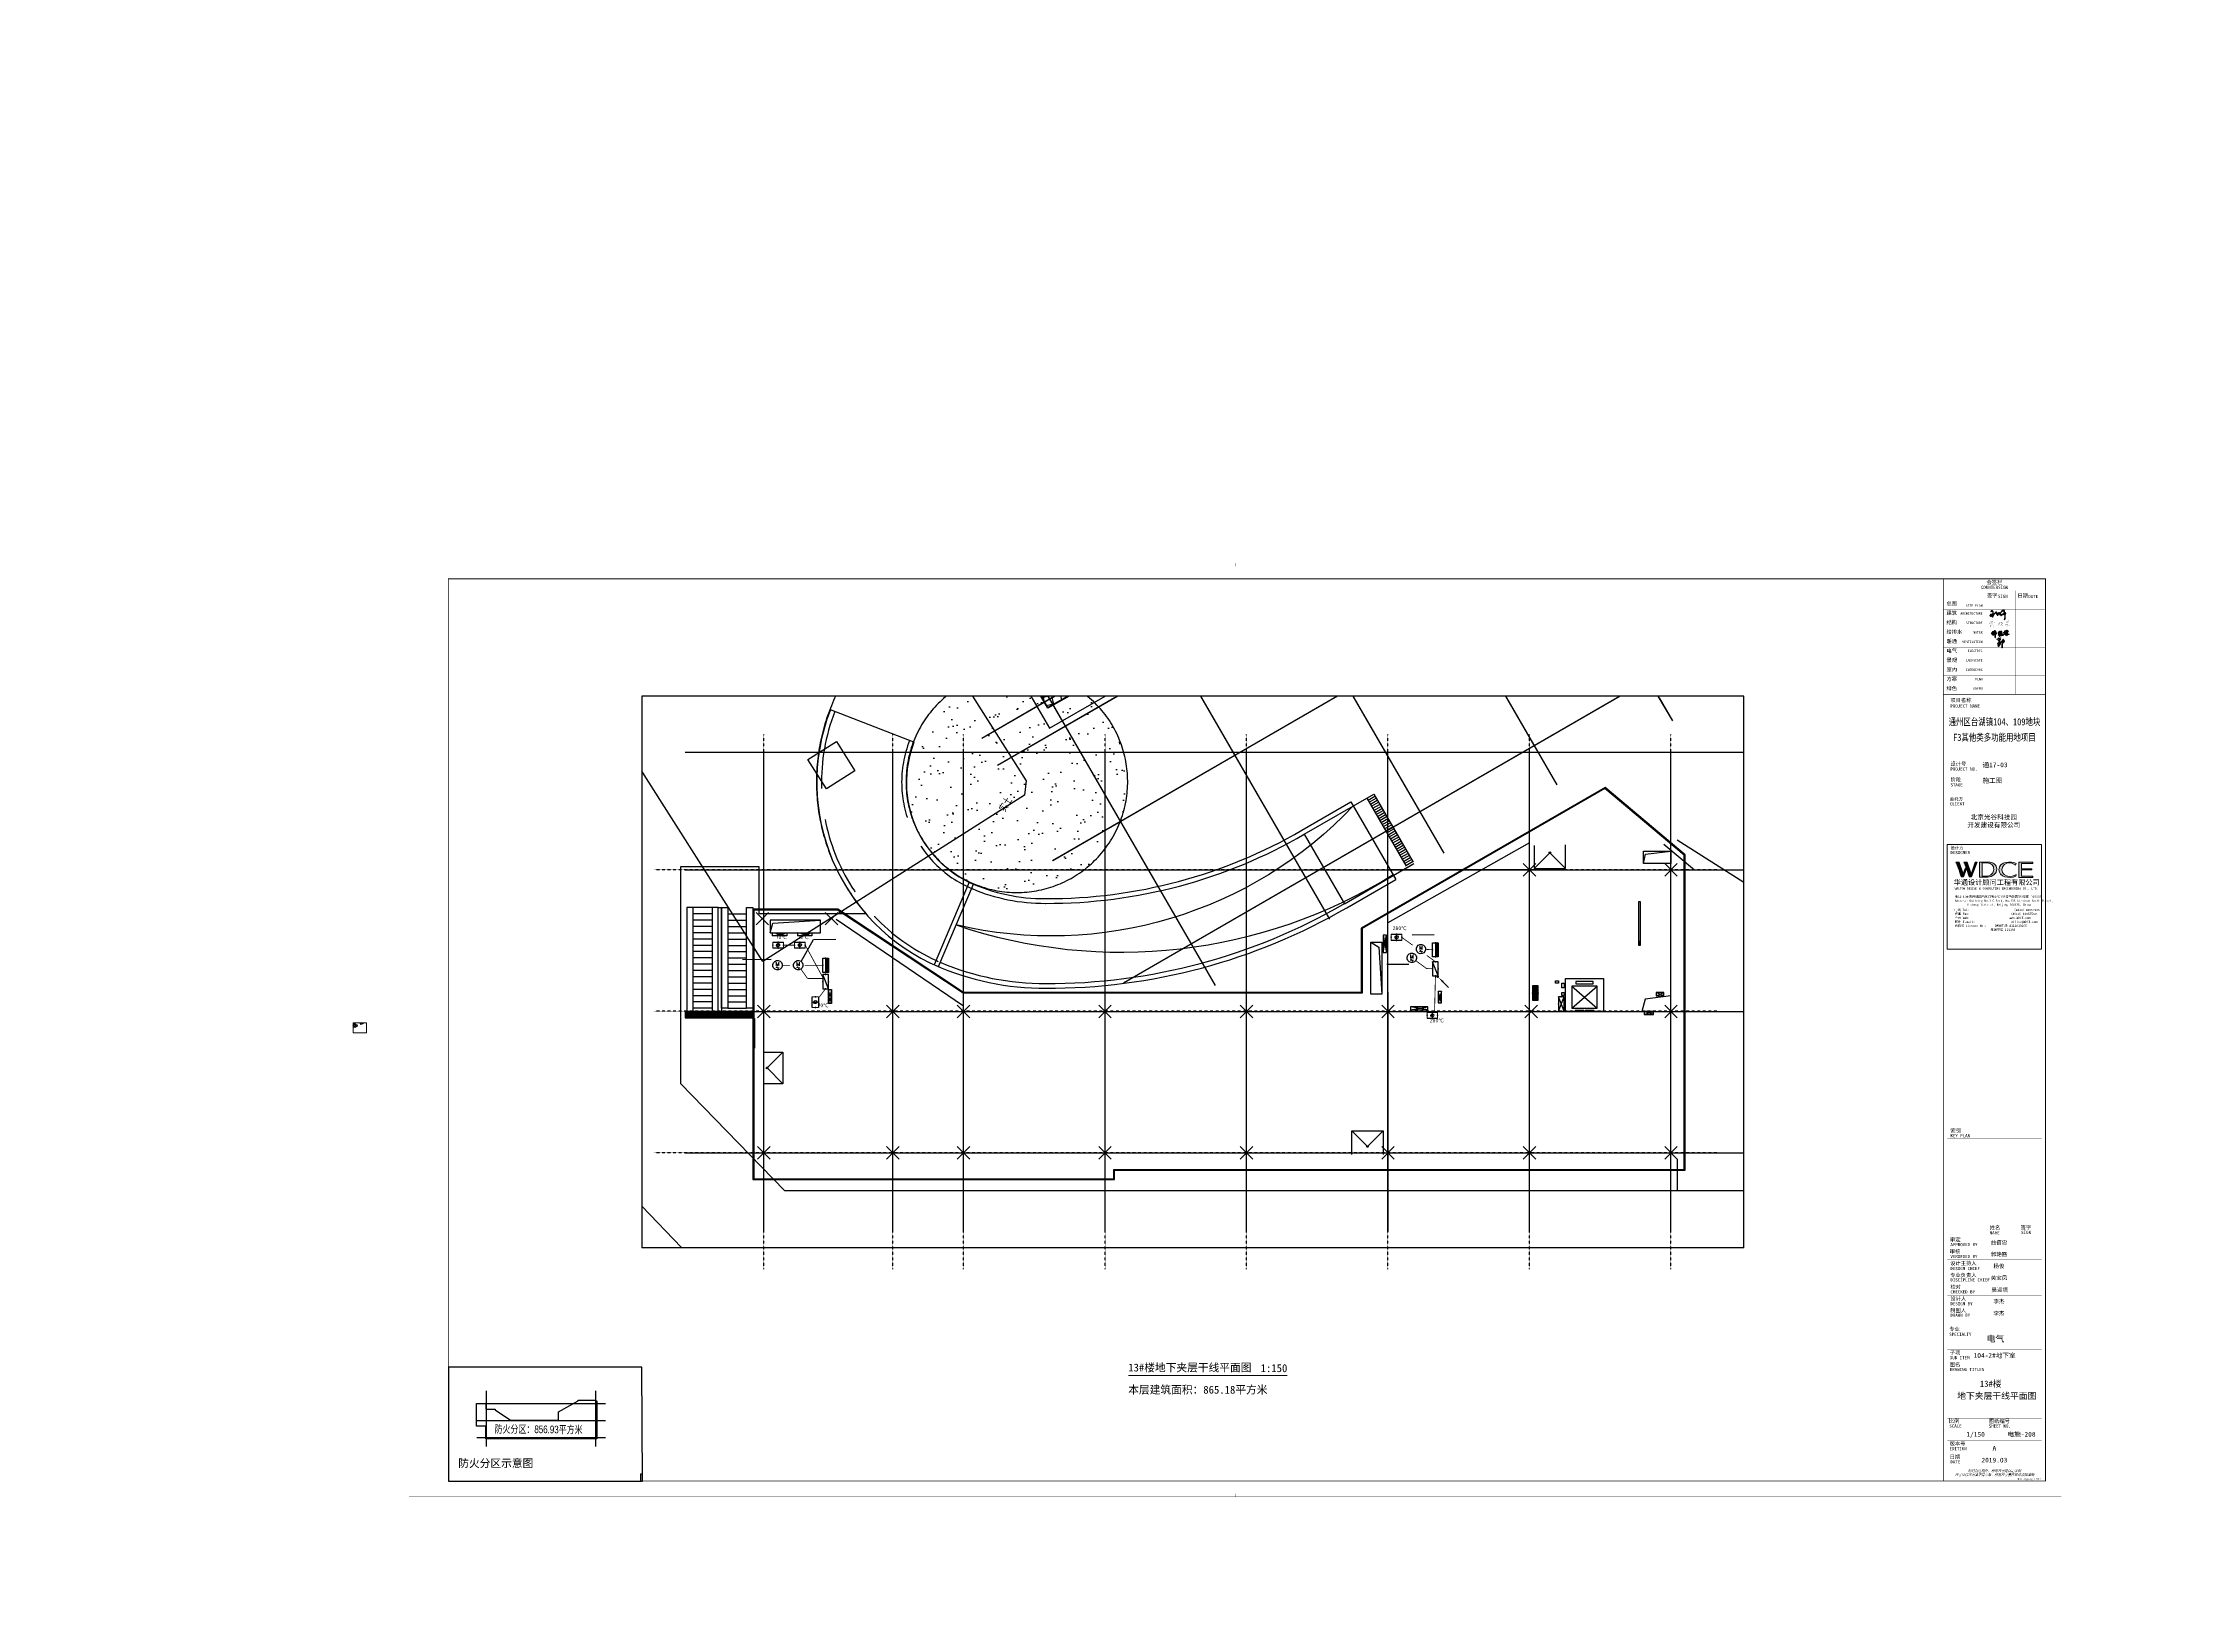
# Paper-space layout '13#楼' of a CAD drawing. Extents: x -315 to 1043, y -365 to 631.
# The model-space entities are those that its viewports show. They can reach past a viewport. Long polylines and large blocks are cut down to what shows.
import ezdxf
from ezdxf.enums import TextEntityAlignment as Align
from ezdxf.xclip import XClip

# ---------------------------------------------------------------- set-up
doc = ezdxf.new("R2010")
doc.units = 0
doc.header["$LTSCALE"] = 2
doc.header["$MEASUREMENT"] = 0
doc.header["$XCLIPFRAME"] = 0
for name, pattern in [('104-地下室 轴网$0$DASH', [0.35, 0.25, -0.1]), ('104-地下室 轴网$0$DOTE', [2.42, 2, -0.2, 0.02, -0.2]), ('DOTE', [2.42, 2, -0.2, 0.02, -0.2]), ('X-104 B0平面$0$$0$DASH', [0.35, 0.25, -0.1]), ('X-104 B0平面$0$ACAD_ISO04W100', [30, 24, -3, 0, -3]), ('X-104 B0平面$0$DASH', [0.35, 0.25, -0.1]), ('X-104 B0平面$0$DOTE', [2.42, 2, -0.2, 0.02, -0.2])]:
    doc.linetypes.add(name, pattern=pattern)
for name, color, linetype in [('0 @ 1', 7, 'Continuous'), ('00-图签签名_10', 10, 'Continuous'), ('104-13 B0核心筒$0$A-E_电梯', 171, 'Continuous'), ('104-13 B0核心筒$0$A-TECH_结构', 21, 'Continuous'), ('104-13 B0核心筒$0$A_STR-砼柱', 51, 'Continuous'), ('104-13 B0核心筒$0$DIM_SYMB', 3, 'Continuous'), ('104-地下室 轴网$0$00-图签', 7, 'Continuous'), ('104-地下室 轴网$0$01-标注_轴线坐标', 132, 'Continuous'), ('104-地下室 轴网$0$A_AXIS-轴线', 36, '104-地下室 轴网$0$DOTE'), ('104-地下室 轴网$0$M-建筑 地下室轮廓', 3, '104-地下室 轴网$0$DASH'), ('A_AXIS-轴线', 36, 'DOTE'), ('EQUIP-动力', 3, 'Continuous'), ('EQUIP-消防', 3, 'Continuous'), ('EQUIP-箱柜', 3, 'Continuous'), ('LWIRE', 4, 'Continuous'), ('SHEET_TEXT', 7, 'Continuous'), ('WIRE-照明', 1, 'Continuous'), ('X-104 B0平面$0$$0$A_STR-钢结构', 20, 'Continuous'), ('X-104 B0平面$0$$1$A-E_电梯', 171, 'Continuous'), ('X-104 B0平面$0$$1$A-TECH_结构', 21, 'Continuous'), ('X-104 B0平面$0$02-TEXT_房间', 7, 'Continuous'), ('X-104 B0平面$0$02-TEXT_房间 @ 1', 7, 'Continuous'), ('X-104 B0平面$0$05-填充_天正', 26, 'Continuous'), ('X-104 B0平面$0$A-O_分水线', 127, 'Continuous'), ('X-104 B0平面$0$A-SUR_看线', 231, 'Continuous'), ('X-104 B0平面$0$A-TECH_水', 3, 'Continuous'), ('X-104 B0平面$0$A-TECH_结构', 21, 'Continuous'), ('X-104 B0平面$0$A_AXIS-轴线', 36, 'X-104 B0平面$0$DOTE'), ('X-104 B0平面$0$A_STR-砼墙', 51, 'Continuous'), ('X-104 B0平面$0$M-建筑 地下室轮廓', 3, 'X-104 B0平面$0$DASH'), ('X-104 B0平面$0$M-用地 红线', 20, 'X-104 B0平面$0$ACAD_ISO04W100'), ('X-104 B0平面$0$看线', 241, 'Continuous'), ('X-104 B0平面$0$集水坑&', 6, 'Continuous'), ('建筑签名', 7, 'Continuous'), ('水专业电子签名', 7, 'Continuous'), ('看线', 241, 'Continuous')]:
    doc.layers.add(name, color=color, linetype=linetype)
for name, color, linetype, plot in [('04-不打印_视口', 5, 'Continuous', False), ('104-13 B0核心筒$0$04-不打印_辅助线', 165, 'Continuous', False), ('X-104 B0平面$0$04-不打印_面积', 5, 'Continuous', False)]:
    doc.layers.add(name, color=color, linetype=linetype, plot=plot)
doc.styles.add('_TCH_LABEL', font='COMPLEX', dxfattribs={"bigfont": 'GBCBIG'})
doc.styles.add('_TEL_DIM', font='SIMPLEX.shx', dxfattribs={"width": 0.8, "height": 3.5, "bigfont": 'jd.shx'})
doc.styles.get("Standard").update_dxf_attribs({"font": 'gbenor.shx', "bigfont": 'gbcbig.shx'})
doc.styles.add('X-104 B0平面$0$Arial', font='arial.ttf', dxfattribs={"width": 0.75, "height": 2.5})
doc.styles.add('华文细黑', font='STXIHEI.TTF', dxfattribs={"height": 10})
doc.styles.add('图签信息$0$hwxh', font='STXIHEI.TTF')
doc.styles.add('图签信息$0$华文细黑', font='STXIHEI.TTF', dxfattribs={"height": 10})
pattern_1 = [(45, (41410, 5700), (-70160, 70160), [])]
pattern_2 = [(45, (-843.80595, -349.1901), (-0.088388348, 0.088388348), [])]

# ---------------------------------------------------------------- blocks, each defined once
blk = doc.blocks.new('图框-A0')
for points, const_width in [([(0.02, 0.02), (1188.02, 0.02), (1188.02, 841.03), (0.02, 841.03)], 0.05), ([(1113.02, 831.03), (25.02, 831.03), (25.02, 10.03), (1113.02, 10.03)], 0.5)]:
    blk.add_lwpolyline(points, close=True, dxfattribs=dict(const_width=const_width))
at = {"const_width": 0.05}
for points in [[(594.02, 841.03), (594.02, 839.03)], [(0.02, 420.53), (2.02, 420.53)], [(1188.02, 420.53), (1186.02, 420.53)], [(594.02, 0.02), (594.02, 2.02)]]:
    blk.add_lwpolyline(points, dxfattribs=at)
blk = doc.blocks.new('图签信息$0$WDCE Copyright200X')
at = {"const_width": 0.016}
blk.add_lwpolyline([(-10.6, 1.26, 1), (-11.4, 1.26, 1)], format="xyb", close=True, dxfattribs=at)
at = {"style": '图签信息$0$华文细黑'}
for s, p in [('WDCE ', (-11.46, 0.5)), ('     Copyright ', (-3.51, 0.5))]:
    blk.add_text(s, height=1, dxfattribs=at).set_placement(p, align=Align.BOTTOM_RIGHT)
blk.add_text('c', height=0.6, dxfattribs=at).set_placement((-11.04, 1.35), align=Align.MIDDLE_CENTER)
blk.add_attdef('200X', text='', height=1, dxfattribs=at).set_placement((-0.45, 0.5), align=Align.BOTTOM_RIGHT)
blk = doc.blocks.new('图签信息$0$logo2')
h = blk.add_hatch(color=7)
h.paths.add_polyline_path([(19.02, -7.36), (15.84, -7.36), (15.84, -3.97), (18.97, -3.97), (18.97, -4.24), (16.46, -4.24), (16.46, -5.45), (18.81, -5.45), (18.81, -5.69), (16.47, -5.69), (16.47, -7.12), (19.02, -7.12)])
edge = h.paths.add_edge_path()
edge.add_spline(control_points=[(15.26, -4.21), (15.26, -4.21), (15.13, -4.65), (15.13, -4.65), (15.13, -4.65), (14.62, -4.1), (13.73, -4.1), (13.04, -4.1), (12.07, -4.54), (12.08, -5.62), (12.08, -6.49), (12.77, -7.16), (13.73, -7.17), (14.66, -7.17), (15.23, -6.68), (15.23, -6.68), (15.23, -6.68), (15.16, -7.11), (15.16, -7.11), (13.63, -7.7), (11.42, -7.29), (11.41, -5.64), (11.4, -3.72), (14.16, -3.66), (15.26, -4.21)], knot_values=[0, 0, 0, 0, 1, 1, 1, 2, 2, 2, 3, 3, 3, 4, 4, 4, 5, 5, 5, 6, 6, 6, 7, 7, 7, 8, 8, 8, 8], degree=3, periodic=0)
edge = h.paths.add_edge_path(flags=16)
edge.add_spline(control_points=[(10.23, -5.57), (10.23, -5.16), (10.12, -4.83), (9.9, -4.58), (9.63, -4.27), (9.23, -4.12), (8.69, -4.12), (8.69, -4.12), (7.64, -4.12), (7.64, -4.12), (7.64, -4.12), (7.64, -7.1), (7.64, -7.1), (7.64, -7.1), (8.66, -7.1), (8.66, -7.1), (9.13, -7.1), (9.52, -6.93), (9.82, -6.6), (10.09, -6.31), (10.23, -5.96), (10.23, -5.57)], knot_values=[0, 0, 0, 0, 1, 1, 1, 2, 2, 2, 3, 3, 3, 4, 4, 4, 5, 5, 5, 6, 6, 6, 7, 7, 7, 7], degree=3, periodic=0)
edge = h.paths.add_edge_path()
edge.add_spline(control_points=[(10.92, -5.51), (10.92, -5.96), (10.72, -6.37), (10.34, -6.72), (9.92, -7.1), (9.41, -7.29), (8.82, -7.29), (8.82, -7.29), (7.03, -7.29), (7.03, -7.29), (7.03, -7.29), (7.03, -3.92), (7.03, -3.92), (7.03, -3.92), (9.1, -3.92), (9.1, -3.92), (9.59, -3.92), (10.01, -4.06), (10.36, -4.34), (10.73, -4.64), (10.92, -5.03), (10.92, -5.51)], knot_values=[0, 0, 0, 0, 1, 1, 1, 2, 2, 2, 3, 3, 3, 4, 4, 4, 5, 5, 5, 6, 6, 6, 7, 7, 7, 7], degree=3, periodic=0)
at = {"lineweight": 0}
blk.add_lwpolyline([(19.02, -7.36), (15.84, -7.36), (15.84, -3.97), (18.97, -3.97), (18.97, -4.24), (16.46, -4.24), (16.46, -5.45), (18.81, -5.45), (18.81, -5.69), (16.47, -5.69), (16.47, -7.12), (19.02, -7.12), (19.02, -7.36)], dxfattribs=at)
for points, knots in [([(10.92, -5.51), (10.92, -5.96), (10.72, -6.37), (10.34, -6.72), (9.92, -7.1), (9.41, -7.29), (8.82, -7.29), (8.82, -7.29), (7.03, -7.29), (7.03, -7.29), (7.03, -7.29), (7.03, -3.92), (7.03, -3.92), (7.03, -3.92), (9.1, -3.92), (9.1, -3.92), (9.59, -3.92), (10.01, -4.06), (10.36, -4.34), (10.73, -4.64), (10.92, -5.03), (10.92, -5.51)], [0, 0, 0, 0, 1, 1, 1, 2, 2, 2, 3, 3, 3, 4, 4, 4, 5, 5, 5, 6, 6, 6, 7, 7, 7, 7]), ([(15.26, -4.21), (15.26, -4.21), (15.13, -4.65), (15.13, -4.65), (15.13, -4.65), (14.62, -4.1), (13.73, -4.1), (13.04, -4.1), (12.07, -4.54), (12.08, -5.62), (12.08, -6.49), (12.77, -7.16), (13.73, -7.17), (14.66, -7.17), (15.23, -6.68), (15.23, -6.68), (15.23, -6.68), (15.16, -7.11), (15.16, -7.11), (13.63, -7.7), (11.42, -7.29), (11.41, -5.64), (11.4, -3.72), (14.16, -3.66), (15.26, -4.21)], [0, 0, 0, 0, 1, 1, 1, 2, 2, 2, 3, 3, 3, 4, 4, 4, 5, 5, 5, 6, 6, 6, 7, 7, 7, 8, 8, 8, 8]), ([(10.23, -5.57), (10.23, -5.16), (10.12, -4.83), (9.9, -4.58), (9.63, -4.27), (9.23, -4.12), (8.69, -4.12), (8.69, -4.12), (7.64, -4.12), (7.64, -4.12), (7.64, -4.12), (7.64, -7.1), (7.64, -7.1), (7.64, -7.1), (8.66, -7.1), (8.66, -7.1), (9.13, -7.1), (9.52, -6.93), (9.82, -6.6), (10.09, -6.31), (10.23, -5.96), (10.23, -5.57)], [0, 0, 0, 0, 1, 1, 1, 2, 2, 2, 3, 3, 3, 4, 4, 4, 5, 5, 5, 6, 6, 6, 7, 7, 7, 7])]:
    blk.add_open_spline(points, degree=3, knots=knots, dxfattribs=at)
blk = doc.blocks.new('图签信息$0$logo1')
h = blk.add_hatch(color=8)
edge = h.paths.add_edge_path()
edge.add_spline(control_points=[(3.86, -5.21), (3.63, -5.88), (3.39, -6.56), (3.39, -6.56), (3.39, -6.56), (2.5, -3.91), (2.5, -3.91), (2.5, -3.91), (1.8, -3.91), (1.69, -3.91), (2.02, -4.39), (2.95, -7.27), (2.95, -7.27), (2.95, -7.27), (3.44, -7.27), (3.44, -7.27), (3.44, -7.27), (4.03, -5.66), (4.03, -5.66), (4.03, -5.66), (3.86, -5.21), (3.86, -5.21)], knot_values=[0, 0, 0, 0, 1, 1, 1, 2, 2, 2, 3, 3, 3, 4, 4, 4, 5, 5, 5, 6, 6, 6, 7, 7, 7, 7], degree=3, periodic=0)
h = blk.add_hatch(color=7)
edge = h.paths.add_edge_path()
edge.add_spline(control_points=[(6.04, -3.91), (6.09, -4.1), (5.2, -6.56), (5.2, -6.56), (5.2, -6.56), (4.3, -3.91), (4.3, -3.91), (4.3, -3.91), (3.6, -3.91), (3.49, -3.91), (3.82, -4.39), (4.75, -7.27), (4.75, -7.27), (4.75, -7.27), (5.24, -7.27), (5.24, -7.27), (5.24, -7.27), (6.33, -4.3), (6.33, -4.3), (6.33, -4.3), (6.48, -3.91), (6.48, -3.91), (6.48, -3.91), (6.21, -3.91), (6.04, -3.91)], knot_values=[0, 0, 0, 0, 1, 1, 1, 2, 2, 2, 3, 3, 3, 4, 4, 4, 5, 5, 5, 6, 6, 6, 7, 7, 7, 8, 8, 8, 8], degree=3, periodic=0)
at = {"color": 8, "lineweight": 0}
blk.add_open_spline([(3.86, -5.21), (3.63, -5.88), (3.39, -6.56), (3.39, -6.56), (3.39, -6.56), (2.5, -3.91), (2.5, -3.91), (2.5, -3.91), (1.8, -3.91), (1.69, -3.91), (2.02, -4.39), (2.95, -7.27), (2.95, -7.27), (2.95, -7.27), (3.44, -7.27), (3.44, -7.27), (3.44, -7.27), (4.03, -5.66), (4.03, -5.66), (4.03, -5.66), (3.86, -5.21), (3.86, -5.21)], degree=3, knots=[0, 0, 0, 0, 1, 1, 1, 2, 2, 2, 3, 3, 3, 4, 4, 4, 5, 5, 5, 6, 6, 6, 7, 7, 7, 7], dxfattribs=at)
at = {"lineweight": 0}
blk.add_open_spline([(6.04, -3.91), (6.09, -4.1), (5.2, -6.56), (5.2, -6.56), (5.2, -6.56), (4.3, -3.91), (4.3, -3.91), (4.3, -3.91), (3.6, -3.91), (3.49, -3.91), (3.82, -4.39), (4.75, -7.27), (4.75, -7.27), (4.75, -7.27), (5.24, -7.27), (5.24, -7.27), (5.24, -7.27), (6.33, -4.3), (6.33, -4.3), (6.33, -4.3), (6.48, -3.91), (6.48, -3.91), (6.48, -3.91), (6.21, -3.91), (6.04, -3.91)], degree=3, knots=[0, 0, 0, 0, 1, 1, 1, 2, 2, 2, 3, 3, 3, 4, 4, 4, 5, 5, 5, 6, 6, 6, 7, 7, 7, 8, 8, 8, 8], dxfattribs=at)
blk.add_blockref('图签信息$0$logo2', (0, 0))
blk = doc.blocks.new('图签信息$0$时间-logo')
at = {"layer": 'Defpoints', "lineweight": 0}
blk.add_lwpolyline([(0, -23.46), (-21.17, -23.46), (-21.17, 0), (0, 0), (0, -23.46)], dxfattribs=at)
blk.add_blockref('图签信息$0$logo1', (-20.97, 0))
at = {"style": '图签信息$0$hwxh'}
for s, height, p in [('华通设计顾问工程有限公司 ', 1.15, (-19.73, -9.05)), ('WALTON DESIGN & CONSULTING ENGINEERING CO., LTD.', 0.5, (-19.5, -10.1)), ('地址:北京市西城区西直门南小街135号西派国际3号楼 100035', 0.5, (-19.48, -11.94)), ('Address: Building No.3 C-Park, No.135 Xizhimen South Street, ', 0.47, (-19.48, -12.83)), ('Xicheng District, Beijing 100035, China ', 0.47, (-16.69, -13.72)), ('电话 Tel：                        （8610）83957395 ', 0.5, (-19.56, -14.91)), ('传真 Fax：                      （8610）83957590 ', 0.5, (-19.48, -15.8)), ('主页 Web：                      www.WDCE.com ', 0.5, (-19.48, -16.69)), ('邮件 E-mail：                    office@WDCE.com ', 0.5, (-19.48, -17.58)), ('资质号 Licence No.：    建筑甲级 A111010265 ', 0.5, (-19.48, -18.47)), ('   规划甲级 101195', 0.5, (-12.6, -19.36))]:
    blk.add_text(s, height=height, dxfattribs=at).set_placement(p)
blk = doc.blocks.new('图签信息')
at = {"const_width": 0.5}
for points in [[(-65, 574), (-65, 500.5), (0, 500.5), (0, 574)], [(-65, 0), (0, 0), (0, 500.5), (-65, 500.5)]]:
    blk.add_lwpolyline(points, close=True, dxfattribs=at)
at = {"const_width": 0.05}
for points in [[(-65, 566.5), (0, 566.5)], [(-39.14, 566.5), (-39.14, 500.5)], [(-19.1, 566.5), (-19.1, 500.5)], [(-65, 560.5), (0, 560.5)], [(-65, 554.5), (0, 554.5)], [(-65, 548.5), (0, 548.5)], [(-65, 542.5), (0, 542.5)], [(-65, 536.5), (0, 536.5)], [(-65, 530.5), (0, 530.5)], [(-65, 524.5), (0, 524.5)], [(-65, 518.5), (0, 518.5)], [(-65, 512.5), (0, 512.5)], [(-65, 512.5), (0, 512.5)], [(-65, 506.5), (0, 506.5)], [(-65, 500.5), (0, 500.5)], [(-62.5, 450.87), (-2.5, 450.87)], [(-62.5, 440.87), (-2.5, 440.87)], [(-2.5, 407.85), (-2.5, 436.12), (-62.5, 436.12), (-62.5, 407.85)], [(-62.5, 407.85), (-2.5, 407.85)], [(-62.5, 404.92), (-62.5, 227.83)], [(-62.5, 404.92), (-2.5, 404.92)], [(-62.5, 227.83), (-2.5, 227.83), (-2.5, 404.92)], [(-57.5, 338.36), (-7.5, 338.36)], [(-57.5, 288.83), (-7.5, 288.83)], [(-57.5, 234.85), (-7.5, 234.85)], [(-62.5, 227.83), (-2.5, 227.83)], [(-62.5, 217.74), (-2.5, 217.74)], [(-62.5, 103.26), (-2.5, 103.26), (-2.5, 163.26), (-62.5, 163.26), (-62.5, 103.26)], [(-37.5, 163.26), (-37.5, 103.26)], [(-20, 163.26), (-20, 103.26)], [(-62.5, 155.76), (-2.5, 155.76)], [(-62.5, 148.26), (-2.5, 148.26)], [(-62.5, 140.76), (-2.5, 140.76)], [(-62.5, 133.26), (-2.5, 133.26)], [(-62.5, 125.76), (-2.5, 125.76)], [(-62.5, 118.26), (-2.5, 118.26)], [(-62.5, 110.76), (-2.5, 110.76)], [(-62.5, 98.5), (-2.5, 98.5), (-2.5, 10), (-62.5, 10), (-62.5, 98.5)], [(-62.5, 83.5), (-2.5, 83.5)], [(-62.5, 76), (-2.5, 76)], [(-62.5, 40), (-2.5, 40)], [(-37.5, 40), (-37.5, 26)], [(-62.5, 26), (-2.5, 26)], [(-62.5, 18), (-2.5, 18)]]:
    blk.add_lwpolyline(points, dxfattribs=at)
at = {"ltscale": 0.001, "xscale": 2.834689937531525, "yscale": 2.834689937531525, "zscale": 2.834689937531525}
blk.add_blockref('图签信息$0$时间-logo', (-2.5, 404.92), dxfattribs=at)
blk.add_blockref('图签信息$0$WDCE Copyright200X', (-2.5, 0)).add_auto_attribs({'200X': '2007'})
at = {"style": '图签信息$0$华文细黑'}
for s, height, p in [('会签栏', 2.4, (-32.5, 573)), ('COUNTERSIGN', 2, (-32.5, 569.6))]:
    blk.add_text(s, height=height, dxfattribs=at).set_placement(p, align=Align.TOP_CENTER)
for s, height, p in [('签字', 2.4, (-37.22, 564.63)), ('SIGN', 2, (-30.32, 563.88)), ('日期', 2.4, (-17.79, 564.58)), ('DATE', 2, (-10.96, 563.7)), ('总图', 2.4, (-63, 559.5)), ('建筑', 2.4, (-63, 553.5)), ('结构', 2.4, (-63, 547.5)), ('给排水', 2.4, (-63, 541.5)), ('暖通', 2.4, (-63, 535.5)), ('电气', 2.4, (-63, 529.5)), ('景观', 2.4, (-63, 523.5)), ('室内', 2.4, (-63, 517.5)), ('方案', 2.4, (-63, 511.5)), ('绿色', 2.4, (-63, 505.5)), ('项目名称', 2.4, (-60.5, 498)), ('PROJECT NAME', 2, (-60.5, 494.08)), ('设计号', 2.4, (-60.54, 457.48)), ('PROJECT NO.', 2, (-60.5, 453.97)), ('阶段', 2.4, (-60.5, 447.47)), ('STAGE', 2, (-60.5, 443.97)), ('委托方', 2, (-60.9, 434.86)), ('CLIENT', 2, (-60.9, 431.86)), ('设计方', 2, (-60.5, 403.83)), ('DESIGNER', 2, (-60.5, 400.83)), ('索引', 2.4, (-60.5, 224.14)), ('KEY PLAN', 2, (-60.5, 220.74)), ('姓名', 2.4, (-35.5, 162.47)), ('签字', 2.4, (-15.81, 162.57)), ('SIGN', 2, (-15.5, 159.2)), ('NAME', 2, (-35.5, 158.96)), ('审定', 2.4, (-60.73, 154.81)), ('APPROVED BY', 2, (-60.5, 151.44)), ('审核', 2.4, (-60.95, 147.29)), ('VERIFIED BY', 2, (-60.5, 143.91)), ('设计主持人', 2.4, (-60.68, 139.76)), ('DESIGN CHIEF', 2, (-60.5, 136.19)), ('专业负责人', 2.4, (-60.67, 132.26)), ('DISCIPLINE CHIEF', 2, (-60.5, 128.98)), ('校对', 2.4, (-60.5, 124.76)), ('CHECKED BY', 2, (-60.5, 121.37)), ('设计人', 2.4, (-60.5, 117.26)), ('DESIGN BY', 2, (-60.5, 113.83)), ('制图人', 2.4, (-60.61, 109.76)), ('DRAWN BY', 2, (-60.5, 106.5)), ('专业', 2.4, (-61.23, 97.93)), ('SPECIALTY', 2, (-61.23, 94.38)), ('子项', 2.4, (-60.88, 82.92)), ('SUB ITEM', 2, (-60.88, 79.5)), ('图名', 2.4, (-60.91, 75.41)), ('DRAWING TITLES', 2, (-60.91, 72)), ('比例', 2.4, (-61.56, 39.42)), ('图纸编号', 2.4, (-36.1, 39.32)), ('SCALE', 2, (-61.19, 36)), ('SHEET NO.', 2, (-36.1, 36)), ('版本号', 2.4, (-61, 25.03)), ('EDITION', 2, (-61.06, 21.61)), ('日期', 2.4, (-61, 16.68)), ('DATE', 2, (-60.5, 13.26))]:
    blk.add_text(s, height=height, dxfattribs=at).set_placement(p, align=Align.TOP_LEFT)
for s, p in [('SITE PLAN', (-40.06, 557.7)), ('ARCHITECTURE', (-40.06, 552.7)), ('STRUCTURE', (-40.06, 546.7)), ('WATER', (-40.06, 540.7)), ('VENTILATION', (-40.06, 534.7)), ('ELECTRIC', (-40.14, 528.89)), ('LANDSCAPE', (-40.14, 522.89)), ('INTERIORS', (-40.14, 516.89)), ('PLAN', (-40.14, 510.89)), ('GREEN', (-40.14, 504.89))]:
    blk.add_text(s, height=1.5, dxfattribs=at).set_placement(p, align=Align.TOP_RIGHT)
at = {"color": 4, "style": '图签信息$0$华文细黑', "width": 0.75}
for s, p in [('通州区台湖镇104、109地块', (-32.5, 480.78)), ('F3其他类多功能用地项目', (-32.5, 470.91))]:
    blk.add_text(s, height=4.5, dxfattribs=at).set_placement(p, align=Align.CENTER)
at = {"color": 4, "style": '图签信息$0$华文细黑'}
for s, p in [('A', (-32.53, 19.4)), ('2019.03', (-32.53, 11.84))]:
    blk.add_text(s, height=3, dxfattribs=at).set_placement(p, align=Align.CENTER)
at = {"style": '图签信息$0$华文细黑', "oblique": 20}
for s, p in [('尺寸以标注为准不得量取，所有尺寸需在现场校核准确', (-32.5, 4)), ('除特别注明外，所有尺寸是以毫米制', (-32.5, 6.5))]:
    blk.add_text(s, height=1.5, dxfattribs=at).set_placement(p, align=Align.MIDDLE_CENTER)
at = {"color": 4, "ltscale": 0.001, "char_height": 3, "width": 58.4895, "style": '图签信息$0$华文细黑'}
for s, insert, attachment_point in [('通17-03', (-40.06, 455.51), 4), ('施工图', (-40.06, 445.51), 4), ('北京光谷科技园\\P开发建设有限公司', (-32.9, 419.71), 5)]:
    blk.add_mtext(s, dxfattribs=dict(at, insert=insert, attachment_point=attachment_point))
blk = doc.blocks.new('图签-A0')
at = {"ltscale": 0.001, "const_width": 0.5}
blk.add_lwpolyline([(0, 821), (-65, 821), (-65, 0), (0, 0)], close=True, dxfattribs=at)
ref = blk.add_blockref('图签信息', (0, 247))
XClip(ref).set_block_clipping_path([(-64.9999987737, 192.060868484), (0, 574)])
ref = blk.add_blockref('图签信息', (0, 0))
XClip(ref).set_block_clipping_path([(-64.9999987737, 0), (0, 192.9246309638)])
blk = doc.blocks.new('图框-A1')
for points, const_width in [([(0, 0), (841, 0), (841, 594), (0, 594)], 0.05), ([(766, 584), (25, 584), (25, 10), (766, 10)], 0.5)]:
    blk.add_lwpolyline(points, close=True, dxfattribs=dict(const_width=const_width))
at = {"const_width": 0.05}
for points in [[(420.5, 594), (420.5, 592)], [(0, 297), (2, 297)], [(841, 297), (839, 297)], [(420.5, 0), (420.5, 2)]]:
    blk.add_lwpolyline(points, dxfattribs=at)
blk = doc.blocks.new('图签-A1')
at = {"color": 2}
blk.add_blockref('图签信息', (0, 0), dxfattribs=at)
blk = doc.blocks.new('图框-A1+1-4')
for points, const_width in [([(0, 0), (1051, 0), (1051, 594), (0, 594)], 0.05), ([(976, 584), (25, 584), (25, 10), (976, 10)], 0.5)]:
    blk.add_lwpolyline(points, close=True, dxfattribs=dict(const_width=const_width))
at = {"const_width": 0.05}
for points in [[(525.5, 594), (525.5, 592)], [(0, 297), (2, 297)], [(1051, 297), (1049, 297)], [(525.5, 0), (525.5, 2)]]:
    blk.add_lwpolyline(points, dxfattribs=at)
blk = doc.blocks.new('104-地下室 轴网$0$轴网')
at = {"layer": '104-地下室 轴网$0$A_AXIS-轴线', "linetype": '104-地下室 轴网$0$DOTE'}
for p, q in [((-200, -7401), (-200, 26620)), ((8000, -7401), (8000, 26620)), ((12500, -7401), (12500, 26620)), ((21500, -7401), (21500, 26620)), ((30500, -7401), (30500, 26620)), ((39500, -7401), (39500, 26620)), ((48500, -7401), (48500, 26620)), ((57500, -7401), (57500, 26620)), ((60408, 18000), (-7181, 18000)), ((60408, 9000), (-7181, 9000)), ((60408, 0), (-7181, 0))]:
    blk.add_line(p, q, dxfattribs=at)
blk = doc.blocks.new('图框-A0加长150')
for points, const_width in [([(0, 0), (1338, 0), (1338, 841), (0, 841)], 0.05), ([(1263, 831), (25, 831), (25, 10), (1263, 10)], 0.5)]:
    blk.add_lwpolyline(points, close=True, dxfattribs=dict(const_width=const_width))
at = {"const_width": 0.05}
for points in [[(0, 421), (2, 421)], [(669, 0), (669, 2)], [(1338, 421), (1336, 421)]]:
    blk.add_lwpolyline(points, dxfattribs=at)
blk = doc.blocks.new('104-地下室 轴网$0$A$C7E2A6E2C')
at = {"color": 224, "linetype": 'ByBlock'}
for p, q in [((0, 61529), (31154, 81346)), ((4271, 76098), (52674, 0))]:
    blk.add_line(p, q, dxfattribs=at)
at = {"color": 1, "linetype": 'ByBlock', "ltscale": 5}
blk.add_lwpolyline([(26177, 69980), (22302, 76071), (24834, 77681), (22150, 81900), (10510, 74496), (8319, 65262), (28920, 32874), (42336, 41407), (33560, 55205, -0.3795436)], format="xyb", close=True, dxfattribs=at)
at = {"layer": '104-地下室 轴网$0$M-建筑 地下室轮廓', "color": 4, "linetype": 'ByBlock', "ltscale": 2}
blk.add_lwpolyline([(131237, 625), (131053, 270), (82971, 25300), (61335, 11538), (56961, 18415), (60967, 20964), (57346, 26659), (66248, 32322), (67456, 30423), (87407, 43114), (143854, 13730), (139180, 4752), (131237, 625)], dxfattribs=at)
blk = doc.blocks.new('104-地下室 轴网$0$A$C769971AC')
for points in [[(-8100, 0), (-5500, 0), (-5500, -2600), (-8100, -2600)], [(0, 0), (8750, 0), (8750, -4200), (0, -4200)], [(-79600, -4400), (-75400, -4400), (-75400, -13200), (-79600, -13200)], [(-69200, -4800), (-66450, -4800), (-66450, -7400), (-69200, -7400)], [(8750, -5000), (0, -5000), (0, -9200), (8750, -9200)], [(-20900, -11300), (-18100, -11300), (-18100, -13400), (-20900, -13400)], [(-17900, -11300), (-15100, -11300), (-15100, -13400), (-17900, -13400)]]:
    blk.add_lwpolyline(points, close=True)
blk = doc.blocks.new('104-地下室 轴网$0$104 轴线$0$A$C769971AC')
for points in [[(-8100, 0), (-5500, 0), (-5500, -2600), (-8100, -2600)], [(0, 0), (8750, 0), (8750, -4200), (0, -4200)], [(-79600, -4400), (-75400, -4400), (-75400, -13200), (-79600, -13200)], [(-69200, -4800), (-66450, -4800), (-66450, -7400), (-69200, -7400)], [(8750, -5000), (0, -5000), (0, -9200), (8750, -9200)], [(-20900, -11300), (-18100, -11300), (-18100, -13400), (-20900, -13400)], [(-17900, -11300), (-15100, -11300), (-15100, -13400), (-17900, -13400)]]:
    blk.add_lwpolyline(points, close=True)
blk = doc.blocks.new('104-地下室 轴网')
for points in [[(798722, -369429), (987872, -369429), (987872, -280329), (798722, -280329)], [(1000004, -598813), (1367754, -598813), (1367754, -450313), (1000004, -450313)], [(763572, -598813), (986472, -598813), (986472, -472663), (763572, -472663)]]:
    blk.add_lwpolyline(points, close=True)
for points, const_width in [([(802472, -367930), (986372, -367930), (986372, -281829), (802472, -281829)], 150), ([(1006254, -596313), (1365254, -596313), (1365254, -452813), (1006254, -452813)], 250), ([(767322, -597313), (984972, -597313), (984972, -474163), (767322, -474163)], 150)]:
    blk.add_lwpolyline(points, close=True, dxfattribs=dict(const_width=const_width))
at = {"layer": '104-地下室 轴网$0$00-图签'}
for points in [[(435873, 17570), (519973, 17570), (519973, 151370), (435873, 151370)], [(867292, 17570), (867292, 101670), (733492, 101670), (733492, 17570)]]:
    blk.add_lwpolyline(points, close=True, dxfattribs=at)
at = {"layer": '104-地下室 轴网$0$00-图签', "const_width": 100}
for points in [[(436873, 18570), (518973, 18570), (518973, 148870), (436873, 148870)], [(866292, 18570), (866292, 100670), (735992, 100670), (735992, 18570)]]:
    blk.add_lwpolyline(points, close=True, dxfattribs=at)
at = {"layer": '104-地下室 轴网$0$01-标注_轴线坐标'}
for p, q in [((-143929, -10608), (-140632, -15791)), ((-148582, -13568), (-145285, -18751)), ((-154940, -17612), (-151643, -22795)), ((-163293, -22925), (-159996, -28109)), ((-172533, -28802), (-169236, -33985)), ((-169236, -33985), (-168138, -34028)), ((1312240, -308992), (1314873, -308992)), ((1312240, -314507), (1314873, -314507)), ((727142, -320599), (733982, -317038)), ((1312240, -322042), (1314873, -322042)), ((731021, -328050), (737860, -324489)), ((734900, -335501), (741739, -331940)), ((1312240, -331942), (1314873, -331942)), ((1312240, -342892), (1314873, -342892)), ((718830, -353336), (725670, -349775)), ((722709, -360787), (729548, -357226)), ((596187, -367948), (596187, -361351)), ((597386, -364129), (590072, -364129)), ((634587, -364129), (641901, -364129)), ((726588, -368238), (733427, -364677)), ((806271, -364398), (804900, -366770)), ((729451, -373737), (736290, -370177)), ((597386, -373129), (590072, -373129)), ((634587, -373129), (641901, -373129)), ((733329, -381188), (740169, -377628)), ((597386, -382729), (590072, -382729)), ((634587, -382729), (641901, -382729)), ((727142, -529074), (733982, -525514)), ((731021, -536525), (737860, -532965)), ((596187, -576424), (596187, -569826)), ((597386, -572604), (590072, -572604)), ((634587, -572604), (641901, -572604)), ((597386, -581604), (590072, -581604)), ((634587, -581604), (641901, -581604)), ((597386, -591204), (590072, -591204)), ((634587, -591204), (641901, -591204))]:
    blk.add_line(p, q, dxfattribs=at)
at = {"layer": '104-地下室 轴网$0$A_AXIS-轴线'}
for p, q in [((-162502, 578418), (-103332, 692084)), ((854, 632775), (-109845, 690401)), ((-69898, 627668), (-37622, 689670)), ((-155052, 574539), (-95881, 688206)), ((13876, 657789), (-43691, 687756)), ((-62447, 623789), (-30171, 685791)), ((-147601, 570661), (-88430, 684327)), ((-25299, 636243), (-114000, 682418)), ((-47571, 634174), (-22720, 681913)), ((-267879, 633274), (-243063, 680946)), ((-140150, 566782), (-80979, 680448)), ((-113685, 608524), (-249575, 679264)), ((-206397, 622739), (-177039, 679136)), ((9443, 649274), (-48124, 679241)), ((-35448, 639272), (-15269, 678034)), ((-260428, 629395), (-235612, 677068)), ((-100664, 633537), (-183422, 676619)), ((-92783, 639581), (-73528, 676569)), ((-198946, 618861), (-169588, 675257)), ((-44634, 635485), (-118433, 673903)), ((-27997, 635393), (-7818, 674155)), ((-252978, 625516), (-228161, 673189)), ((-85332, 635702), (-66077, 672691)), ((-117841, 600541), (-253731, 671280)), ((-191495, 614982), (-162137, 671378)), ((-273455, 669700), (-228319, 598738)), ((5010, 640758), (-52557, 670726)), ((-16390, 639497), (-367, 670277)), ((-245448, 621789), (-220710, 669310)), ((-105097, 625022), (-187855, 668103)), ((-77881, 631824), (-58626, 668812)), ((-184044, 611103), (-154686, 667500)), ((-296507, 649112), (-270772, 665481)), ((-279783, 665675), (-234647, 594713)), ((-238076, 617759), (-213259, 665432)), ((-56517, 630849), (-122866, 665388)), ((-8939, 635619), (7084, 666398)), ((-122274, 592025), (-258164, 662765)), ((-176593, 607224), (-147235, 663621)), ((-2553, 632294), (13470, 663073)), ((-230625, 613880), (-205808, 661553)), ((-287377, 660844), (-242241, 589883)), ((-109530, 616507), (-192288, 659588)), ((-169142, 603346), (-139784, 659742)), ((-292106, 642193), (-266371, 658562)), ((-223174, 610002), (-198357, 657674)), ((-96508, 641520), (-127022, 657405)), ((-294971, 656014), (-249835, 585053)), ((-161691, 599467), (-132333, 655864)), ((-289691, 638396), (-263956, 654765)), ((-126707, 583510), (-262597, 654250)), ((-127630, 581736), (-263520, 652476)), ((-284860, 630802), (-259125, 647171)), ((-130863, 575527), (-266753, 646267)), ((-280030, 623208), (-254295, 639577)), ((-135018, 567544), (-270908, 638284)), ((-33600, 639394), (-33600, 482394)), ((-25200, 639394), (-25200, 482394)), ((-16800, 639394), (-16800, 482394)), ((-8400, 639394), (-8400, 482394)), ((0, 639394), (0, 482394)), ((8400, 639372), (8400, 482372)), ((-35206, 637394), (13400, 637394)), ((-275200, 615614), (-249465, 631983)), ((-50400, 630994), (-50400, 482394)), ((-42000, 630994), (-42000, 482394)), ((-52400, 628994), (13400, 628994)), ((-262856, 596207), (-214266, 627113)), ((-214380, 626895), (-223174, 610002)), ((-210654, 624956), (-219449, 608062)), ((-270370, 608020), (-244634, 624389)), ((-224464, 620627), (-215662, 606789)), ((-202671, 620800), (-211465, 603907)), ((-52400, 620594), (13400, 620594)), ((-265539, 600426), (-239804, 616795)), ((-260709, 592832), (-222317, 617252)), ((-230792, 616601), (-221990, 602764)), ((-194688, 616644), (-203482, 599751)), ((-186705, 612488), (-195499, 595595)), ((-52400, 612194), (13400, 612194)), ((-256737, 586588), (-218420, 610960)), ((-178722, 608333), (-187516, 591439)), ((-170739, 604177), (-179533, 587284)), ((-52400, 603794), (13400, 603794)), ((-209580, 600766), (-138782, 489461)), ((-162756, 600021), (-171550, 583128)), ((-214727, 597492), (-143645, 485741)), ((-158410, 597759), (-167204, 580865)), ((-217174, 595936), (-146376, 484630)), ((-52400, 595394), (13400, 595394)), ((-242004, 566405), (-199140, 593669)), ((-222323, 592665), (-151523, 481356)), ((-239072, 561796), (-196208, 589060)), ((-52400, 589194), (13400, 589194)), ((-229915, 587832), (-159117, 476526)), ((-234091, 585175), (-163293, 473870)), ((-237509, 583001), (-166711, 471696)), ((-234242, 554202), (-191378, 581466)), ((-139073, 580794), (-126000, 580794)), ((-139073, 580794), (-126000, 580794)), ((-52400, 580794), (13400, 580794)), ((-244006, 578869), (-173208, 467563)), ((-229411, 546608), (-186548, 573872)), ((-139073, 572394), (-126000, 572394)), ((-52400, 572394), (13400, 572394)), ((-224581, 539014), (-181717, 566278)), ((-139073, 563994), (-126000, 563994)), ((-136300, 563994), (-136300, 494793)), ((-126000, 563994), (-126000, 494793)), ((-117600, 563994), (-117600, 494793)), ((-109200, 563994), (-109200, 494793)), ((-100800, 563994), (-100800, 494793)), ((-92400, 563994), (-92400, 494793)), ((-84000, 563994), (-84000, 494793)), ((-75600, 563994), (-75600, 494793)), ((-67200, 563994), (-67200, 494793)), ((-58800, 563994), (-58800, 494793)), ((-52400, 563994), (13400, 563994)), ((-219751, 531420), (-176887, 558684)), ((-139073, 555594), (13400, 555594)), ((-214921, 523826), (-172057, 551090)), ((-139073, 547194), (13400, 547194)), ((-210090, 516232), (-167227, 543496)), ((-139073, 538794), (13400, 538794)), ((-205260, 508638), (-162396, 535902)), ((-139073, 530394), (13400, 530394)), ((-200430, 501044), (-157566, 528308)), ((-158511, 520478), (-148966, 523380)), ((-157699, 517807), (-159093, 522391)), ((-145248, 490515), (-154653, 521450)), ((-139073, 521994), (13400, 521994)), ((-195599, 493450), (-152736, 520714)), ((-162507, 516345), (-148156, 520708)), ((-205196, 519345), (-172533, 467993)), ((-155969, 494840), (-162507, 516345)), ((-139073, 513594), (13400, 513594)), ((-190769, 485856), (-147905, 513120)), ((-164865, 502333), (-144456, 508538)), ((-185939, 478262), (-143075, 505526)), ((-139073, 505194), (13400, 505194)), ((-79126, 502893), (-49948, 457056)), ((-183148, 473874), (-140284, 501139)), ((-158456, 447865), (-73109, 502193)), ((-65036, 500125), (-41175, 462641)), ((-163452, 492565), (-141618, 499204)), ((-153945, 440778), (-61764, 499457)), ((-181272, 470925), (-138409, 498190)), ((-86465, 498221), (-57287, 452384)), ((-179767, 468559), (-136903, 495823)), ((-115209, 495703), (-78883, 438637)), ((-105000, 496794), (13400, 496794)), ((-105000, 496794), (13400, 496794)), ((-166188, 460012), (-111041, 495117)), ((-155969, 494840), (-148582, 483227)), ((-93298, 493871), (-64120, 448035)), ((-163452, 492565), (-154940, 479183)), ((-149616, 433932), (-57436, 492611)), ((-149595, 433945), (-57415, 492624)), ((-122042, 491353), (-85716, 434288)), ((-162322, 453938), (-107174, 489043)), ((-100975, 488985), (-71797, 443148)), ((-52368, 488394), (13400, 488394)), ((-128875, 487003), (-92549, 429938)), ((-145267, 427099), (-53086, 485778)), ((-145246, 427112), (-53065, 485791)), ((-135708, 482654), (-99382, 425589)), ((-142541, 478304), (-106215, 421239)), ((-140917, 420266), (-48736, 478944)), ((-140896, 420279), (-48715, 478958)), ((-149374, 473954), (-113048, 416889)), ((-150133, 473471), (-113808, 416406)), ((-136567, 413433), (-44387, 472111)), ((-136546, 413446), (-44366, 472125)), ((-156966, 469121), (-120641, 412056)), ((-134130, 409650), (-41949, 468329)), ((-163799, 464772), (-127474, 407707)), ((1044729, 284879), (1044729, 138279)), ((1053129, 284879), (1053129, 138279)), ((1061529, 284879), (1061529, 138279)), ((1069929, 284879), (1069929, 138279)), ((1078329, 284879), (1078329, 138279)), ((1086729, 284879), (1086729, 138279)), ((1095129, 284879), (1095129, 138279)), ((1103528, 284879), (1103528, 138257)), ((1042729, 276479), (1111929, 276479)), ((1042729, 268079), (1111929, 268079)), ((1042729, 259679), (1111929, 259679)), ((1042729, 251279), (1111929, 251279)), ((1042729, 245079), (1111929, 245079)), ((1042729, 236679), (1111929, 236679)), ((1042729, 228279), (1111929, 228279)), ((958829, 219879), (958829, 150678)), ((969129, 219879), (969129, 150678)), ((977529, 219879), (977529, 150678)), ((985929, 219879), (985929, 150678)), ((994329, 219879), (994329, 150678)), ((1002729, 219879), (1002729, 150678)), ((1011129, 219879), (1011129, 150678)), ((1019529, 219879), (1019529, 150678)), ((1027929, 219879), (1027929, 150678)), ((1036329, 219879), (1036329, 150678)), ((1042729, 219879), (1111929, 219879)), ((956056, 211479), (1111929, 211479)), ((1230727, 205616), (1230727, 136415)), ((1241027, 205616), (1241027, 136415)), ((1249427, 205616), (1249427, 136415)), ((1257827, 205616), (1257827, 136415)), ((1266227, 205616), (1266227, 136415)), ((1274627, 205616), (1274627, 136415)), ((1283027, 205616), (1283027, 136415)), ((956056, 203079), (1111929, 203079)), ((1227955, 197216), (1283027, 197216)), ((-162502, 81623), (-103332, 195290)), ((956056, 194679), (1111929, 194679)), ((854, 135981), (-109845, 193607)), ((-69898, 130873), (-37622, 192876)), ((-155052, 77745), (-95881, 191411)), ((13876, 160994), (-43691, 190962)), ((-62447, 126995), (-30171, 188997)), ((1227955, 188816), (1283027, 188816)), ((-147601, 73866), (-88430, 187532)), ((956056, 186279), (1111929, 186279)), ((-25299, 139449), (-114000, 185624)), ((-47571, 137379), (-22720, 185118)), ((-267879, 136479), (-243063, 184152)), ((-140150, 69987), (-80979, 183654)), ((-113685, 111729), (-249575, 182469)), ((-206397, 125945), (-177039, 182341)), ((9443, 152479), (-48124, 182447)), ((-35448, 142477), (-15269, 181239)), ((-260428, 132601), (-235612, 180273)), ((-100664, 136743), (-183422, 179824)), ((-92783, 142787), (-73528, 179775)), ((1227955, 180416), (1283027, 180416)), ((-198946, 122066), (-169588, 178462)), ((-44634, 138691), (-118433, 177109)), ((-27997, 138598), (-7818, 177361)), ((956056, 177879), (1111929, 177879)), ((-252978, 128722), (-228161, 176394)), ((-85332, 138908), (-66077, 175896)), ((-117841, 103746), (-253731, 174486)), ((-191495, 118187), (-162137, 174584)), ((5010, 143964), (-52557, 173931)), ((-273455, 172905), (-228319, 101944)), ((-245448, 124995), (-220710, 172516)), ((-16390, 142703), (-367, 173482)), ((-105097, 128228), (-187855, 171309)), ((-77881, 135029), (-58626, 172018)), ((1227955, 172016), (1283027, 172016)), ((-184044, 114309), (-154686, 170705)), ((-296507, 152317), (-270772, 168686)), ((-279783, 168880), (-234647, 97919)), ((-238076, 120964), (-213259, 168637)), ((-56517, 134054), (-122866, 168593)), ((-8939, 138824), (7084, 169603)), ((956056, 169479), (1111929, 169479)), ((-122274, 95231), (-258164, 165971)), ((-176593, 110430), (-147235, 166826)), ((-2553, 135500), (13470, 166279)), ((-230625, 117086), (-205808, 164758)), ((-287377, 164050), (-242241, 93088)), ((-169142, 106551), (-139784, 162948)), ((1227955, 163616), (1283027, 163616)), ((-292106, 145398), (-266371, 161767)), ((-109530, 119712), (-192288, 162793)), ((-223174, 113207), (-198357, 160880)), ((-96508, 144726), (-127022, 160610)), ((956056, 161079), (1111929, 161079)), ((-294971, 159219), (-249835, 88258)), ((-161691, 102673), (-132333, 159069)), ((-289691, 141601), (-263956, 157970)), ((936673, 103749), (1022019, 158077)), ((1016003, 158777), (1045181, 112941)), ((-126707, 86715), (-262597, 157455)), ((-127630, 84941), (-263520, 155681)), ((941184, 96663), (1033364, 155342)), ((1030093, 156010), (1053954, 118526)), ((1227955, 155216), (1283027, 155216)), ((1008664, 154105), (1037841, 108269)), ((990129, 152679), (1108979, 152679)), ((990129, 152679), (1111929, 152679)), ((928940, 115897), (984088, 151002)), ((979920, 151587), (1016246, 94522)), ((-284860, 134007), (-259125, 150376)), ((-130863, 78732), (-266753, 149472)), ((1001831, 149756), (1031008, 103919)), ((945512, 89817), (1037693, 148495)), ((973087, 147238), (1009412, 90172)), ((1227955, 146816), (1283027, 146816)), ((932807, 109823), (987954, 144928)), ((994154, 144869), (1023332, 99033)), ((1042761, 144279), (1111929, 144279)), ((1287901, 144514), (1317079, 98678)), ((-280030, 126413), (-254295, 142782)), ((-33600, 142600), (-33600, -14400)), ((-25200, 142600), (-25200, -14400)), ((-16800, 142600), (-16800, -14400)), ((-8400, 142600), (-8400, -14400)), ((0, 142600), (0, -14400)), ((966254, 142888), (1002579, 85823)), ((1208571, 89486), (1293918, 143814)), ((-135018, 70749), (-270908, 141489)), ((8400, 142578), (8400, -14422)), ((949862, 82984), (1042043, 141662)), ((1301991, 141747), (1325852, 104263)), ((-35206, 140600), (13400, 140600)), ((1213082, 82400), (1305263, 141079)), ((959421, 138538), (995746, 81473)), ((1280562, 139843), (1309740, 94006)), ((1251819, 137324), (1288144, 80259)), ((1262027, 138416), (1283027, 138416)), ((1262027, 138416), (1283027, 138416)), ((1200839, 101634), (1255986, 136739)), ((-275200, 118819), (-249465, 135189)), ((954212, 76150), (1046392, 134829)), ((1273729, 135493), (1302907, 89657)), ((-50400, 134200), (-50400, -14400)), ((-42000, 134200), (-42000, -14400)), ((952588, 134189), (988913, 77123)), ((1217411, 75554), (1309591, 134232)), ((-52400, 132200), (13400, 132200)), ((1244986, 132975), (1281311, 75909)), ((1204705, 95560), (1259853, 130665)), ((1266053, 130606), (1295230, 84770)), ((-262856, 99412), (-214266, 130319)), ((-214380, 130100), (-223174, 113207)), ((944996, 129356), (981321, 72291)), ((945755, 129839), (982080, 72774)), ((-210654, 128161), (-219449, 111268)), ((958561, 69317), (1050742, 127996)), ((1238153, 128625), (1274478, 71560)), ((-270370, 111225), (-244634, 127595)), ((1221760, 68721), (1313941, 127399)), ((938163, 125006), (974488, 67941)), ((-224464, 123832), (-215662, 109994)), ((-202671, 124005), (-211465, 107112)), ((-52400, 123800), (13400, 123800)), ((960999, 65535), (1053179, 124213)), ((1231319, 124275), (1267645, 67210)), ((-265539, 103631), (-239804, 120001)), ((-260709, 96037), (-222317, 120457)), ((-230792, 119807), (-221990, 105969)), ((-194688, 119850), (-203482, 102956)), ((931330, 120656), (967655, 63591)), ((1224486, 119926), (1260812, 62861)), ((1226110, 61888), (1318291, 120566)), ((-186705, 115694), (-195499, 98801)), ((1217653, 115576), (1253979, 58511)), ((-256737, 89793), (-218420, 114166)), ((-52400, 115400), (13400, 115400)), ((1216894, 115093), (1253220, 58028)), ((1230460, 55055), (1322640, 113733)), ((-178722, 111538), (-187516, 94645)), ((1210061, 110743), (1246387, 53678)), ((1232897, 51272), (1325078, 109950)), ((-170739, 107382), (-179533, 90489)), ((-52400, 107000), (13400, 107000)), ((1203228, 106393), (1239553, 49328)), ((-209580, 103971), (-138782, -7334)), ((-162756, 103227), (-171550, 86333)), ((-214727, 100698), (-143645, -11054)), ((-158410, 100964), (-167204, 84071)), ((-217174, 99141), (-146376, -12164)), ((-52400, 98600), (13400, 98600)), ((-242004, 69611), (-199140, 96875)), ((-222323, 95870), (-151523, -15438)), ((-52400, 92400), (13400, 92400)), ((-239072, 65001), (-196208, 92265)), ((-229915, 91037), (-159117, -20268)), ((755601, 91320), (755601, 27620)), ((763701, 91320), (763701, 27620)), ((771801, 91320), (771801, 27620)), ((772701, 91320), (772701, 27620)), ((780801, 91320), (780801, 27620)), ((788901, 91320), (788901, 27620)), ((797001, 91320), (797001, 27620)), ((805101, 91320), (805101, 27620)), ((813201, 91320), (813201, 27620)), ((-234091, 88380), (-163293, -22925)), ((753601, 89320), (816402, 89320)), ((-237509, 86207), (-166711, -25099)), ((-234242, 57407), (-191378, 84671)), ((-139073, 84000), (-126000, 84000)), ((-139073, 84000), (-126000, 84000)), ((-52400, 84000), (13400, 84000)), ((-244006, 82074), (-173208, -29231)), ((753601, 82120), (816402, 82120)), ((821601, 78741), (821601, 27620)), ((830701, 78741), (830701, 27620)), ((838801, 78741), (838801, 27620)), ((847501, 78741), (847501, 27620)), ((-229411, 49813), (-186548, 77078)), ((-139073, 75600), (-126000, 75600)), ((-52400, 75600), (13400, 75600)), ((753601, 74920), (852200, 74920)), ((-224581, 42219), (-181717, 69484)), ((857901, 68840), (857901, 27620)), ((-139073, 67200), (-126000, 67200)), ((-136300, 67200), (-136300, -2001)), ((-126000, 67200), (-126000, -2001)), ((-117600, 67200), (-117600, -2001)), ((-109200, 67200), (-109200, -2001)), ((-100800, 67200), (-100800, -2001)), ((-92400, 67200), (-92400, -2001)), ((-84000, 67200), (-84000, -2001)), ((-75600, 67200), (-75600, -2001)), ((-67200, 67200), (-67200, -2001)), ((-58800, 67200), (-58800, -2001)), ((-52400, 67200), (13400, 67200)), ((753601, 66520), (859786, 66520)), ((-219751, 34625), (-176887, 61890)), ((-139073, 58800), (13400, 58800)), ((753601, 58420), (859786, 58420)), ((-214921, 27031), (-172057, 54296)), ((-139073, 50400), (13400, 50400)), ((753601, 50320), (859786, 50320)), ((-210090, 19437), (-167227, 46702)), ((753601, 42220), (859786, 42220)), ((-139073, 42000), (13400, 42000)), ((-205260, 11843), (-162396, 39108)), ((753601, 34120), (859786, 34120)), ((-139073, 33600), (13400, 33600)), ((-200430, 4249), (-157566, 31514)), ((753601, 29620), (859786, 29620)), ((-158511, 23683), (-148966, 26585)), ((-157699, 21012), (-159093, 25597)), ((-145248, -6279), (-154653, 24656)), ((-139073, 25200), (13400, 25200)), ((-195599, -3345), (-152736, 23920)), ((-162507, 19550), (-148156, 23913)), ((-205196, 22550), (-172533, -28802)), ((-155969, -1954), (-162507, 19550)), ((-190769, -10938), (-147905, 16326)), ((-139073, 16800), (13400, 16800)), ((-164865, 5538), (-144456, 11743)), ((-185939, -18532), (-143075, 8732)), ((-139073, 8400), (13400, 8400)), ((-79126, 6098), (-49948, -39738)), ((-183148, -22920), (-140284, 4344)), ((-158456, -48930), (-73109, 5398)), ((-65036, 3331), (-41175, -34153)), ((-181272, -25869), (-138409, 1395)), ((-163452, -4229), (-141618, 2409)), ((-153945, -56016), (-61764, 2663)), ((-86465, 1426), (-57287, -44410)), ((-105000, 0), (13400, 0)), ((-105000, 0), (13400, 0)), ((-179767, -28236), (-136903, -972)), ((-115209, -1092), (-78883, -58157)), ((-166188, -36782), (-111041, -1677)), ((-155969, -1954), (-148582, -13568)), ((-93298, -2923), (-64120, -48760)), ((-163452, -4229), (-154940, -17612)), ((-149616, -62863), (-57436, -4184)), ((-149595, -62849), (-57415, -4171)), ((-122042, -5442), (-85716, -62507)), ((-162322, -42856), (-107174, -7751)), ((-100975, -7810), (-71797, -53646)), ((-52368, -8400), (13400, -8400)), ((-128875, -9791), (-92549, -66856)), ((-145267, -69696), (-53086, -11017)), ((-145246, -69682), (-53065, -11004)), ((-135708, -14141), (-99382, -71206)), ((-142541, -18490), (-106215, -75556)), ((-140917, -76529), (-48736, -17850)), ((-140896, -76515), (-48715, -17837)), ((-149374, -22840), (-113048, -79905)), ((-150133, -23323), (-113808, -80389)), ((-136567, -83362), (-44387, -24683)), ((-136546, -83348), (-44366, -24670)), ((-156966, -27673), (-120641, -84738)), ((-134130, -87144), (-41949, -28466)), ((-163799, -32023), (-127474, -89088)), ((881526, -214535), (854621, -168010)), ((861376, -169301), (823459, -191229)), ((879354, -169301), (827964, -199020)), ((898530, -169301), (832770, -207330)), ((917707, -169301), (837576, -215641)), ((921702, -169301), (838577, -217372)), ((888798, -210330), (865071, -169301)), ((896070, -206125), (874774, -169301)), ((894326, -185132), (885171, -169301)), ((901598, -180927), (894875, -169301)), ((908870, -176722), (904578, -169301)), ((916141, -172517), (914282, -169301)), ((874169, -218592), (847349, -172215)), ((925575, -175147), (842082, -223432)), ((913544, -174019), (924696, -193303)), ((866983, -222946), (840077, -176420)), ((905753, -178524), (916905, -197809)), ((859712, -227151), (832806, -180625)), ((897962, -183030), (909114, -202314)), ((852440, -231356), (825534, -184830)), ((925575, -185544), (846587, -231223)), ((890171, -187535), (901323, -206820)), ((886412, -247011), (886412, -189425)), ((886535, -189638), (896070, -206125)), ((1191980, -248692), (1191980, -197892)), ((1197380, -248692), (1197380, -197892)), ((1206380, -248692), (1206380, -197892)), ((1215380, -248692), (1215380, -197892)), ((1224380, -248692), (1224380, -197892)), ((1233380, -248692), (1233380, -197892)), ((1242380, -248692), (1242380, -197892)), ((1251380, -248692), (1251380, -197892)), ((1260380, -248692), (1260380, -197892)), ((1269380, -248692), (1269380, -197892)), ((1278380, -248692), (1278380, -197892)), ((1287380, -248692), (1287380, -197892)), ((1296380, -248692), (1296380, -197892)), ((1302380, -248692), (1302380, -197892)), ((1305380, -248692), (1305380, -197892)), ((1308280, -248692), (1308280, -197892)), ((886412, -201511), (902812, -201511)), ((890412, -247011), (890412, -201511)), ((897812, -247011), (897812, -201599)), ((1183844, -202892), (1314282, -202892)), ((886412, -209011), (902812, -209011)), ((1183844, -211892), (1314282, -211892)), ((818712, -216511), (902812, -216511)), ((823712, -247011), (823712, -216511)), ((831912, -247011), (831912, -216511)), ((836412, -247011), (836412, -216511)), ((845412, -247011), (845412, -216511)), ((854412, -247011), (854412, -216511)), ((863412, -247011), (863412, -216511)), ((872412, -247011), (872412, -216511)), ((881412, -247011), (881412, -216511)), ((1183840, -217992), (1314278, -217992)), ((818712, -224011), (902812, -224011)), ((1183844, -226992), (1314281, -226992)), ((818712, -233011), (902812, -233011)), ((1183844, -235992), (1314282, -235992)), ((818712, -242011), (902812, -242011)), ((1183844, -243692), (1314282, -243692)), ((1108699, -244676), (1006535, -303757)), ((1126676, -244676), (1011040, -311548)), ((1120907, -272213), (1104982, -244676)), ((1138358, -284411), (1115379, -244676)), ((1145629, -280206), (1125082, -244676)), ((1152901, -276001), (1134786, -244676)), ((1142018, -246893), (1015846, -319859)), ((1113636, -276418), (1096389, -246596)), ((1106489, -280840), (1089118, -250801)), ((1146824, -255204), (1020652, -328169)), ((1099217, -285045), (1081846, -255006)), ((1147825, -256935), (1021653, -329900)), ((1091946, -289250), (1074574, -259212)), ((-129436, -373111), (-70265, -259445)), ((33921, -318754), (-76778, -261128)), ((-36832, -323861), (-4555, -261859)), ((-121985, -376990), (-62814, -263323)), ((1151330, -262995), (1025158, -335960)), ((1084674, -293456), (1067303, -263417)), ((46942, -293740), (-10625, -263773)), ((-29381, -327740), (2895, -265738)), ((-114534, -380868), (-55363, -267202)), ((1077403, -297661), (1060031, -267622)), ((7767, -315286), (-80934, -269111)), ((-14505, -317355), (10346, -269616)), ((-234813, -318255), (-209996, -270583)), ((-107083, -384747), (-47912, -271081)), ((1155835, -270786), (1029663, -343751)), ((1133770, -287064), (1124235, -270577)), ((-80619, -343005), (-216509, -272265)), ((-173330, -328790), (-143972, -272393)), ((42509, -302255), (-15058, -272288)), ((1079146, -318653), (1052240, -272128)), ((-2381, -312257), (17797, -273495)), ((1129528, -289517), (1119993, -273030)), ((-227362, -322134), (-202545, -274461)), ((-67598, -317992), (-150356, -274910)), ((-59717, -311948), (-40462, -274960)), ((-165880, -332668), (-136521, -276272)), ((1071874, -322858), (1044968, -276333)), ((-219911, -326013), (-195094, -278340)), ((-11567, -316043), (-85367, -277626)), ((5070, -316136), (25248, -277374)), ((1121737, -294023), (1112202, -277536)), ((-52266, -315827), (-33011, -278838)), ((-84775, -350988), (-220665, -280249)), ((-158429, -336547), (-129070, -280151)), ((38077, -310771), (-19490, -280803)), ((1064603, -327064), (1037697, -280538)), ((-240389, -281829), (-195252, -352791)), ((-212381, -329740), (-187643, -282219)), ((16676, -312032), (32699, -281252)), ((1113946, -298528), (1104411, -282041)), ((-72031, -326507), (-154789, -283426)), ((-44815, -319705), (-25560, -282717)), ((898391, -346157), (898391, -283459)), ((906791, -346157), (906791, -283459)), ((915191, -346157), (915191, -283459)), ((923591, -346157), (923591, -283459)), ((931991, -346157), (931991, -283459)), ((940391, -346157), (940391, -283459)), ((948791, -346157), (948791, -283459)), ((-150978, -340426), (-121620, -284029)), ((24127, -315910), (40150, -285131)), ((1057245, -331121), (1030425, -284743)), ((-263440, -302417), (-237705, -286048)), ((-246717, -285854), (-201581, -356816)), ((-205009, -333770), (-180193, -286097)), ((-23451, -320680), (-89799, -286141)), ((957791, -365202), (957791, -285709)), ((966191, -365202), (966191, -285709)), ((971826, -287757), (893891, -287757)), ((1096620, -286547), (1107773, -305832)), ((-89208, -359504), (-225098, -288764)), ((-143527, -344305), (-114169, -287908)), ((30514, -319235), (46536, -288456)), ((308521, -290356), (309640, -288206)), ((308521, -308548), (319110, -288206)), ((308521, -326740), (328580, -288206)), ((380343, -326507), (308521, -289118)), ((308847, -344305), (338205, -287908)), ((322938, -373111), (367136, -288206)), ((384776, -317992), (327559, -288206)), ((330389, -376990), (376606, -288206)), ((337839, -380868), (386076, -288206)), ((345290, -384747), (395546, -288206)), ((428923, -320680), (366542, -288206)), ((440806, -316043), (387332, -288206)), ((392657, -311948), (405016, -288206)), ((400108, -315827), (414486, -288206)), ((407559, -319705), (423956, -288206)), ((460141, -315286), (408123, -288206)), ((415542, -323861), (434103, -288206)), ((422993, -327740), (443573, -288206)), ((486295, -318754), (427614, -288206)), ((437869, -317355), (453043, -288206)), ((490450, -310771), (447105, -288206)), ((449993, -312257), (462513, -288206)), ((457443, -316136), (471983, -288206)), ((494883, -302255), (467895, -288206)), ((469050, -312032), (481453, -288206)), ((476501, -315910), (490923, -288206)), ((482887, -319235), (498910, -288456)), ((499316, -293740), (488686, -288206)), ((1050059, -335474), (1023154, -288948)), ((-197559, -337649), (-172742, -289976)), ((-254311, -290685), (-209175, -361646)), ((-76463, -335022), (-159221, -291941)), ((-136076, -348183), (-106718, -291787)), ((316298, -348183), (345656, -291787)), ((1088829, -291053), (1099982, -310337)), ((-259039, -309336), (-233304, -292967)), ((1042788, -339679), (1015882, -293153)), ((1275481, -302892), (1278155, -293281)), ((-190108, -341527), (-165291, -293855)), ((-63442, -310009), (-93955, -294124)), ((388932, -310009), (358419, -294124)), ((664587, -364129), (664587, -294229)), ((672987, -364129), (672987, -294229)), ((681387, -348049), (681387, -294229)), ((689787, -337929), (689787, -294229)), ((698187, -337929), (698187, -294229)), ((706587, -328929), (706587, -294229)), ((714987, -328929), (714987, -294229)), ((722187, -328929), (722187, -294229)), ((1276823, -308483), (1280844, -294032)), ((-261905, -295515), (-216769, -366476)), ((-128625, -352062), (-99267, -295665)), ((323749, -352062), (353107, -295665)), ((1081038, -295558), (1092191, -314843)), ((-256624, -313133), (-230889, -296764)), ((-93640, -368019), (-229530, -297279)), ((971826, -297357), (893891, -297357)), ((1035516, -343884), (1008610, -297359)), ((724987, -298729), (660087, -298729)), ((1191918, -348692), (1191918, -297892)), ((1197381, -348692), (1197381, -297892)), ((1206381, -348692), (1206381, -297892)), ((1215381, -348692), (1215381, -297892)), ((1224381, -348692), (1224381, -297892)), ((1233381, -348692), (1233381, -297892)), ((1242381, -348692), (1242381, -297892)), ((1251381, -348692), (1251381, -297892)), ((1260381, -348692), (1260381, -297892)), ((1269381, -348692), (1269381, -297892)), ((1278381, -348692), (1278381, -297892)), ((1287381, -317992), (1293098, -297441)), ((1287381, -348692), (1287381, -297892)), ((1296381, -348692), (1296381, -297892)), ((1301581, -348692), (1301581, -297892)), ((1305076, -348692), (1305076, -297892)), ((1307881, -348692), (1307881, -297892)), ((-94564, -369793), (-230454, -299053)), ((375910, -335022), (308521, -299941)), ((1073247, -300064), (1084400, -319348)), ((1307881, -307782), (1276731, -299115)), ((1296381, -322042), (1302498, -300056)), ((1069488, -359539), (1069488, -301953)), ((1069612, -302166), (1079146, -318653)), ((1278170, -303641), (1273554, -302356)), ((1180327, -302892), (1312240, -302892)), ((-251794, -320727), (-226059, -304358)), ((-97796, -376002), (-233686, -305262)), ((971826, -306957), (893891, -306957)), ((724987, -308329), (660087, -308329)), ((1180327, -308992), (1312240, -308992)), ((1298477, -314507), (1276823, -308483)), ((371755, -343005), (308521, -310088)), ((-246964, -328321), (-221229, -311952)), ((-534, -312134), (-534, -469134)), ((7866, -312134), (7866, -469134)), ((16266, -312134), (16266, -469134)), ((24666, -312134), (24666, -469134)), ((33066, -312134), (33066, -469134)), ((41466, -312157), (41466, -469157)), ((451840, -312134), (451840, -469134)), ((460240, -312134), (460240, -469134)), ((468640, -312134), (468640, -469134)), ((477040, -312134), (477040, -469134)), ((485440, -312134), (485440, -469134)), ((493840, -312157), (493840, -469157)), ((838991, -365202), (838991, -311457)), ((847391, -365202), (847391, -311457)), ((855791, -365202), (855791, -311457)), ((864191, -365031), (864191, -311457)), ((872591, -365202), (872591, -311457)), ((880991, -365202), (880991, -311457)), ((889392, -365202), (889392, -311457)), ((1180327, -311892), (1312240, -311892)), ((-101952, -383985), (-237842, -313245)), ((-2140, -314134), (46466, -314134)), ((450234, -314134), (498840, -314134)), ((1069488, -314039), (1085888, -314039)), ((1073488, -359539), (1073488, -314039)), ((1080888, -359539), (1080888, -314128)), ((1298477, -314507), (1312240, -314507)), ((971826, -315957), (833992, -315957)), ((690868, -339482), (733982, -317038)), ((728633, -317593), (737304, -334249)), ((724987, -317929), (660087, -317929)), ((1180323, -317992), (1312240, -317992)), ((-242133, -335915), (-216398, -319546)), ((367599, -350988), (308521, -320234)), ((-17334, -320534), (-17334, -469134)), ((-8934, -320534), (-8934, -469134)), ((435040, -320534), (435040, -469134)), ((443440, -320534), (443440, -469134)), ((721173, -321452), (729854, -338127)), ((1069488, -321539), (1085888, -321539)), ((-19334, -322534), (46466, -322534)), ((433040, -322534), (498840, -322534)), ((605187, -387729), (605187, -322429)), ((613587, -387729), (613587, -322429)), ((621987, -387729), (621987, -322429)), ((630387, -387729), (630387, -322429)), ((638787, -364129), (638787, -322429)), ((647187, -364129), (647187, -322429)), ((655587, -364129), (655587, -322429)), ((1296381, -322042), (1312240, -322042)), ((-229789, -355322), (-181200, -324416)), ((679495, -354872), (737860, -324489)), ((-181313, -324634), (-190108, -341527)), ((713722, -325330), (722403, -342006)), ((971826, -324957), (833992, -324957)), ((-237303, -343509), (-211568, -327140)), ((-177588, -326573), (-186382, -343467)), ((724987, -326929), (600187, -326929)), ((1180326, -326992), (1312240, -326992)), ((706271, -329209), (734253, -382962)), ((999539, -329039), (1085888, -329039)), ((1006788, -359539), (1006788, -329039)), ((1014988, -359539), (1014988, -329039)), ((1019488, -359539), (1019488, -329039)), ((1028488, -359539), (1028488, -329039)), ((1037488, -359539), (1037488, -329039)), ((1046488, -359539), (1046488, -329039)), ((1055488, -359539), (1055488, -329039)), ((1064488, -359539), (1064488, -329039)), ((-191398, -330902), (-182596, -344740)), ((-169605, -330729), (-178399, -347622)), ((-19334, -330934), (46466, -330934)), ((363166, -359504), (308521, -331057)), ((433040, -330934), (498840, -330934)), ((683374, -362323), (741739, -331940)), ((1180327, -331942), (1312240, -331942)), ((698820, -333088), (726802, -386841)), ((-232473, -351103), (-206738, -334734)), ((-227643, -358697), (-189251, -334277)), ((-197726, -334928), (-188924, -348765)), ((-161622, -334885), (-170416, -351778)), ((815653, -334557), (873361, -367930)), ((971826, -334557), (833992, -334557)), ((700187, -335929), (600187, -335929)), ((999539, -336539), (1085888, -336539)), ((1180327, -335992), (1312240, -335992)), ((691369, -336966), (719351, -390719)), ((806286, -364373), (821554, -337970)), ((-153639, -339041), (-162433, -355934)), ((-19334, -339334), (46466, -339334)), ((433040, -339334), (498840, -339334)), ((-223671, -364941), (-185354, -340569)), ((358733, -368019), (308521, -341880)), ((811841, -341016), (858380, -367930)), ((813384, -368478), (828653, -342075)), ((-145656, -343196), (-154450, -360090)), ((1251381, -342892), (1312240, -342892)), ((357810, -369793), (308521, -344135)), ((818899, -367930), (832548, -344328)), ((971826, -344157), (833992, -344157)), ((1180327, -343692), (1312240, -343692)), ((683387, -345529), (600187, -345529)), ((971826, -346157), (833992, -346157)), ((889392, -346157), (889392, -365202)), ((893591, -346157), (893591, -365202)), ((902591, -346157), (902591, -365202)), ((911591, -346157), (911591, -365202)), ((920592, -346157), (920592, -365202)), ((929592, -346157), (929592, -365202)), ((938592, -346157), (938592, -365202)), ((947592, -346157), (947592, -365202)), ((952491, -346157), (952491, -365202)), ((999539, -345539), (1085888, -345539)), ((-137673, -347352), (-146467, -364245)), ((314701, -347352), (308521, -359225)), ((-19334, -347734), (46466, -347734)), ((433040, -347734), (498840, -347734)), ((687797, -348296), (711900, -394598)), ((807336, -348807), (840402, -367930)), ((829296, -367930), (840339, -348833)), ((-176513, -350763), (-101138, -469264)), ((-129689, -351508), (-138484, -368401)), ((322684, -351508), (313890, -368401)), ((687253, -369774), (723265, -351027)), ((354578, -376002), (308521, -352026)), ((680346, -352175), (704449, -398477)), ((-125343, -353770), (-134137, -370664)), ((327031, -353770), (318236, -370664)), ((971826, -353157), (833992, -353157)), ((839693, -367930), (848131, -353339)), ((-184107, -355593), (-108732, -474094)), ((674987, -355129), (600187, -355129)), ((1001788, -354539), (1085888, -354539)), ((-19334, -356134), (46466, -356134)), ((433040, -356134), (498840, -356134)), ((802830, -356598), (822424, -367930)), ((876658, -367930), (883341, -356373)), ((883341, -356373), (897538, -364583)), ((-208937, -385124), (-166073, -357860)), ((691132, -377225), (727144, -358478)), ((850089, -367930), (855922, -357844)), ((881279, -367930), (886804, -358376)), ((-189256, -358864), (-113881, -477365)), ((-206005, -389733), (-163142, -362469)), ((-19334, -362334), (46466, -362334)), ((350422, -383985), (308521, -362173)), ((433040, -362334), (498840, -362334)), ((971826, -362157), (833992, -362157)), ((860486, -367930), (863713, -362350)), ((889827, -367930), (893165, -362157)), ((-196848, -363697), (-121474, -482198)), ((879587, -362866), (888343, -367930)), ((634587, -364129), (597386, -364129)), ((695010, -384676), (731023, -365929)), ((596187, -387729), (596187, -367948)), ((870882, -367930), (871504, -366855)), ((-204442, -368528), (-129067, -487029)), ((-201175, -397327), (-158311, -370063)), ((-106006, -370734), (-92934, -370734)), ((-106006, -370734), (-92934, -370734)), ((-19334, -370734), (46466, -370734)), ((346368, -370734), (359440, -370734)), ((346368, -370734), (359440, -370734)), ((433040, -370734), (498840, -370734)), ((697873, -390175), (733886, -371428)), ((-210939, -372660), (-135564, -491161)), ((634587, -373129), (593985, -373129)), ((-196345, -404921), (-153481, -377657)), ((-106006, -379134), (-92934, -379134)), ((-19334, -379134), (46466, -379134)), ((346368, -379134), (359440, -379134)), ((433040, -379134), (498840, -379134)), ((701752, -397626), (737764, -378879)), ((634587, -382729), (593985, -382729)), ((-191514, -412515), (-148651, -385251)), ((-106006, -387534), (-92934, -387534)), ((-103234, -387534), (-103234, -456736)), ((-92934, -387534), (-92934, -456736)), ((-84534, -387534), (-84534, -456736)), ((-76134, -387534), (-76134, -456736)), ((-67734, -387534), (-67734, -456736)), ((-59334, -387534), (-59334, -456736)), ((-50934, -387534), (-50934, -456736)), ((-42534, -387534), (-42534, -456736)), ((-34134, -387534), (-34134, -456736)), ((-25734, -387534), (-25734, -456736)), ((-19334, -387534), (46466, -387534)), ((346368, -387534), (359440, -387534)), ((349140, -387534), (349140, -456736)), ((359440, -387534), (359440, -456736)), ((367840, -387534), (367840, -456736)), ((376240, -387534), (376240, -456736)), ((384640, -387534), (384640, -456736)), ((393040, -387534), (393040, -456736)), ((401440, -387534), (401440, -456736)), ((409840, -387534), (409840, -456736)), ((418240, -387534), (418240, -456736)), ((426640, -387534), (426640, -456736)), ((433040, -387534), (498840, -387534)), ((-186684, -420109), (-143820, -392845)), ((308521, -392865), (308553, -392845)), ((-106006, -395934), (46466, -395934)), ((346368, -395934), (498840, -395934)), ((-181854, -427703), (-138990, -400439)), ((308521, -403532), (313384, -400439)), ((308521, -402110), (351235, -469264)), ((-106006, -404334), (46466, -404334)), ((346368, -404334), (498840, -404334)), ((-177024, -435297), (-134160, -408033)), ((308521, -414198), (318214, -408033)), ((-106006, -412734), (46466, -412734)), ((346368, -412734), (498840, -412734)), ((-172193, -442891), (-129330, -415627)), ((308521, -424865), (323044, -415627)), ((308521, -418879), (343641, -474094)), ((-106006, -421134), (46466, -421134)), ((346368, -421134), (498840, -421134)), ((-167363, -450485), (-124499, -423221)), ((308521, -435531), (327874, -423221)), ((-106006, -429534), (46466, -429534)), ((308521, -430245), (338492, -477365)), ((346368, -429534), (498840, -429534)), ((-162533, -458079), (-119669, -430815)), ((308521, -446197), (332705, -430815)), ((-157703, -465673), (-114839, -438409)), ((-106006, -437934), (46466, -437934)), ((308521, -456864), (337535, -438409)), ((346368, -437934), (498840, -437934)), ((-152872, -473267), (-110009, -446003)), ((-106006, -446334), (46466, -446334)), ((308521, -467530), (342365, -446003)), ((346368, -446334), (498840, -446334)), ((308521, -447014), (330900, -482198)), ((-125389, -503664), (-40043, -449336)), ((-46059, -448636), (-16882, -494473)), ((326984, -503664), (412331, -449336)), ((406314, -448636), (435492, -494473)), ((-150081, -477654), (-107218, -450390)), ((-120879, -510751), (-28698, -452072)), ((-31969, -451404), (-8108, -488888)), ((308521, -474641), (345585, -451065)), ((331495, -510751), (423676, -452072)), ((420404, -451404), (444265, -488888)), ((-148206, -480603), (-105342, -453339)), ((-53399, -453308), (-24221, -499145)), ((398975, -453308), (428153, -499145)), ((-71934, -454734), (46466, -454734)), ((-71934, -454734), (46466, -454734)), ((308521, -478196), (347195, -453597)), ((380440, -454734), (498840, -454734)), ((380440, -454734), (498840, -454734)), ((-146700, -482970), (-103836, -455706)), ((-82142, -455826), (-45817, -512892)), ((308521, -481633), (348752, -456043)), ((370232, -455826), (406557, -512892)), ((-133122, -491517), (-77974, -456412)), ((319252, -491517), (374399, -456412)), ((-116550, -517597), (-24369, -458918)), ((-116529, -517584), (-24348, -458905)), ((-60232, -457658), (-31054, -503494)), ((335824, -517597), (428004, -458918)), ((335845, -517584), (428025, -458905)), ((392142, -457658), (421320, -503494)), ((-88975, -460176), (-52650, -517241)), ((363399, -460176), (399724, -517241)), ((1154698, -574570), (1213869, -460904)), ((-129256, -497591), (-74108, -462486)), ((-67908, -462544), (-38731, -508381)), ((323118, -497591), (378266, -462486)), ((384466, -462544), (413643, -508381)), ((1318055, -520213), (1207356, -462587)), ((-19302, -463134), (46466, -463134)), ((308521, -463783), (323306, -487029)), ((433072, -463134), (498840, -463134)), ((1247302, -525320), (1279579, -463318)), ((-112200, -524430), (-20020, -465751)), ((-112179, -524417), (-19999, -465738)), ((-95808, -464526), (-59483, -521591)), ((340173, -524430), (432354, -465751)), ((340194, -524417), (432375, -465738)), ((356565, -464526), (392891, -521591)), ((1162149, -578449), (1221320, -464783)), ((1332972, -496186), (1273509, -465232)), ((1254753, -529199), (1287029, -467197)), ((-102641, -468875), (-66316, -525940)), ((349732, -468875), (386058, -525940)), ((1169600, -582328), (1228771, -468662)), ((1291901, -516745), (1203200, -470570)), ((1269629, -518815), (1294480, -471076)), ((1049321, -519715), (1074138, -472042)), ((1177051, -586206), (1236222, -472540)), ((-109474, -473225), (-73149, -530290)), ((-107851, -531263), (-15670, -472585)), ((-107830, -531250), (-15649, -472571)), ((342899, -473225), (379225, -530290)), ((344523, -531263), (436704, -472585)), ((344544, -531250), (436725, -472571)), ((1203515, -544465), (1067625, -473725)), ((1110804, -530249), (1140162, -473853)), ((1328539, -504702), (1269076, -473747)), ((1281753, -513717), (1301931, -474954)), ((871508, -538728), (871508, -475828)), ((879908, -538728), (879908, -475828)), ((888308, -538728), (888308, -475828)), ((896708, -538728), (896708, -475828)), ((905108, -538728), (905108, -475828)), ((913508, -538728), (913508, -475828)), ((921908, -538728), (921908, -475828)), ((930908, -557773), (930908, -475828)), ((939308, -557773), (939308, -475828)), ((947708, -557773), (947708, -475828)), ((956108, -557773), (956108, -475828)), ((1056772, -523593), (1081589, -475921)), ((1216536, -519451), (1133778, -476370)), ((1224417, -513407), (1243672, -476419)), ((-116307, -477575), (-79982, -534640)), ((336066, -477575), (372392, -534640)), ((1118254, -534128), (1147613, -477731)), ((-117067, -478058), (-80741, -535123)), ((308521, -478130), (316809, -491161)), ((335307, -478058), (371633, -535123)), ((1272567, -517503), (1198767, -479085)), ((1289204, -517595), (1309382, -478833)), ((-103501, -538096), (-11320, -479418)), ((-103480, -538083), (-11299, -479404)), ((348873, -538096), (441053, -479418)), ((348894, -538083), (441074, -479404)), ((960308, -480328), (867008, -480328)), ((1064223, -527472), (1089040, -479799)), ((1231868, -517286), (1251123, -480298)), ((1199359, -552448), (1063469, -481708)), ((1125705, -538007), (1155064, -481610)), ((-123900, -482408), (-87574, -539473)), ((-101064, -541879), (-8883, -483200)), ((328474, -482408), (364799, -539473)), ((351310, -541879), (443491, -483200)), ((1043745, -483289), (1088882, -554250)), ((1324106, -513217), (1264644, -482263)), ((1300810, -513491), (1316833, -482712)), ((1071753, -531199), (1096491, -483678)), ((1239319, -521165), (1258574, -484176)), ((1212104, -527966), (1129345, -484885)), ((1133156, -541885), (1162514, -485489)), ((-130733, -486757), (-94407, -543822)), ((321641, -486757), (357966, -543822)), ((1037417, -487314), (1082553, -558275)), ((1308261, -517370), (1324284, -486591)), ((1020694, -503877), (1046429, -487508)), ((1079125, -535229), (1103941, -487557)), ((1260683, -522140), (1194335, -487601)), ((960308, -489928), (867008, -489928)), ((1140607, -545764), (1169965, -489367)), ((1314648, -520694), (1330670, -489915)), ((1194926, -560963), (1059036, -490223)), ((1086575, -539108), (1111392, -491435)), ((1029823, -492144), (1074959, -563106)), ((1207671, -536482), (1124913, -493400)), ((1148058, -549643), (1177416, -493246)), ((1025095, -510796), (1050830, -494426)), ((1094026, -542987), (1118843, -495314)), ((1220692, -511468), (1190179, -495584)), ((1022229, -496974), (1067365, -567936)), ((1027510, -514593), (1053245, -498223)), ((1155509, -553521), (1184867, -497125)), ((960308, -499528), (867008, -499528)), ((1190494, -569478), (1054604, -498739)), ((664587, -572604), (664587, -502704)), ((672987, -572604), (672987, -502704)), ((681387, -556524), (681387, -502704)), ((689787, -546404), (689787, -502704)), ((698187, -546404), (698187, -502704)), ((706587, -537404), (706587, -502704)), ((714987, -537404), (714987, -502704)), ((722187, -537404), (722187, -502704)), ((812108, -557773), (812108, -504028)), ((820508, -557773), (820508, -504028)), ((828908, -557773), (828908, -504028)), ((837308, -557602), (837308, -504028)), ((845708, -557773), (845708, -504028)), ((854108, -557773), (854108, -504028)), ((862508, -557773), (862508, -504028)), ((1032340, -522187), (1058075, -505817)), ((724987, -507204), (660087, -507204)), ((1186338, -577462), (1050448, -506722)), ((960308, -508528), (807108, -508528)), ((1037170, -529781), (1062905, -513411)), ((1283600, -513594), (1283600, -540794)), ((1292000, -513594), (1292000, -540794)), ((1300400, -513594), (1300400, -540794)), ((1308800, -513594), (1308800, -540794)), ((1317200, -513594), (1317200, -540794)), ((1325600, -513616), (1325600, -540794)), ((1182182, -585445), (1046292, -514705)), ((1281994, -515594), (1330600, -515594)), ((724987, -516804), (660087, -516804)), ((960308, -517528), (807108, -517528)), ((1042001, -537375), (1067736, -521005)), ((1266800, -521994), (1266800, -540794)), ((1275200, -521994), (1275200, -540794)), ((1264800, -523994), (1330600, -523994)), ((724987, -526404), (660087, -526404)), ((690868, -547957), (733982, -525514)), ((728633, -526068), (737304, -542724)), ((1054345, -556781), (1102934, -525875)), ((1102821, -526093), (1094026, -542987)), ((790342, -528038), (863145, -570139)), ((960308, -527128), (807108, -527128)), ((1106546, -528033), (1097752, -544926)), ((1046831, -544969), (1072566, -528599)), ((605187, -596204), (605187, -530904)), ((613587, -596204), (613587, -530904)), ((621987, -596204), (621987, -530904)), ((630387, -596204), (630387, -530904)), ((638787, -572604), (638787, -530904)), ((647187, -572604), (647187, -530904)), ((655587, -572604), (655587, -530904)), ((721173, -529927), (729854, -546603)), ((779402, -556944), (794671, -530541)), ((1114529, -532189), (1105735, -549082)), ((679495, -563348), (737860, -532965)), ((1092736, -532362), (1101538, -546200)), ((1264800, -532394), (1330600, -532394)), ((713722, -533806), (722403, -550481)), ((786500, -561049), (801769, -534646)), ((786588, -534530), (859391, -576632)), ((724987, -535404), (600187, -535404)), ((1051661, -552563), (1077396, -536193)), ((1056491, -560157), (1094883, -535737)), ((1122512, -536344), (1113718, -553238)), ((706271, -537684), (714952, -554360)), ((790396, -563301), (805665, -536898)), ((960308, -536728), (807108, -536728)), ((1086408, -536387), (1095210, -550225)), ((960308, -538728), (807108, -538728)), ((833679, -588332), (862508, -538482)), ((862508, -538728), (862508, -557773)), ((866708, -538728), (866708, -557773)), ((875708, -538728), (875708, -557773)), ((884708, -538728), (884708, -557773)), ((893708, -538728), (893708, -557773)), ((902708, -538728), (902708, -557773)), ((911708, -538728), (911708, -557773)), ((920708, -538728), (920708, -557773)), ((925608, -538728), (925608, -557773)), ((698820, -541563), (707501, -558239)), ((798187, -567807), (813456, -541404)), ((1130495, -540500), (1121701, -557393)), ((782082, -542321), (854885, -584423)), ((1060463, -566400), (1098780, -542028)), ((700187, -544404), (600187, -544404)), ((691369, -545442), (700050, -562118)), ((960308, -545728), (807108, -545728)), ((1138478, -544656), (1129684, -561549)), ((805978, -572312), (821247, -545910)), ((856457, -548944), (870654, -557154)), ((1146461, -548811), (1137667, -565705)), ((777577, -550112), (850379, -592214)), ((813769, -576818), (829038, -550415)), ((837142, -590335), (859920, -550947)), ((683387, -554004), (600187, -554004)), ((1154445, -552967), (1145650, -569861)), ((960308, -554728), (807108, -554728)), ((821560, -581324), (836829, -554921)), ((843548, -594039), (866282, -554728)), ((1158791, -555230), (1149997, -572123)), ((852703, -555437), (866900, -563647)), ((687797, -556771), (692599, -565996)), ((829351, -585829), (844620, -559426)), ((680346, -560650), (685148, -569875)), ((674987, -563604), (600187, -563604)), ((634587, -572604), (597386, -572604)), ((596187, -596204), (596187, -576424)), ((634587, -581604), (593985, -581604)), ((634587, -591204), (593985, -591204))]:
    blk.add_line(p, q, dxfattribs=at)
at = {"layer": '104-地下室 轴网$0$A_AXIS-轴线', "linetype": '104-地下室 轴网$0$DOTE'}
for p, q in [((668425, 226935), (668425, 147135)), ((678725, 226935), (678725, 147135)), ((687125, 226935), (687125, 147135)), ((695525, 226935), (695525, 147135)), ((703925, 226935), (703925, 147135)), ((712325, 226935), (712325, 147135)), ((665425, 219935), (724325, 219935)), ((665425, 211535), (724325, 211535)), ((665425, 203135), (724325, 203135)), ((665425, 194735), (724325, 194735)), ((665425, 186335), (724325, 186335)), ((665425, 177935), (724325, 177935)), ((665425, 169535), (724325, 169535)), ((665425, 161135), (724325, 161135)), ((460610, 140908), (460610, 28102)), ((469010, 140908), (469010, 28102)), ((477410, 140908), (477410, 28102)), ((485810, 140908), (485810, 28102)), ((494210, 140908), (494210, 28102)), ((502610, 140908), (502610, 28102)), ((511010, 140908), (511010, 28102)), ((449654, 136381), (511589, 136381)), ((449654, 127981), (511589, 127981)), ((449654, 119581), (511589, 119581)), ((449654, 111181), (511589, 111181)), ((449654, 102781), (511589, 102781)), ((449654, 94381), (511589, 94381)), ((343118, 89620), (343118, 34620)), ((351518, 89620), (351518, 34620)), ((359918, 89620), (359918, 34620)), ((368318, 89620), (368318, 34620)), ((376718, 89620), (376718, 34620)), ((385118, 89620), (385118, 34620)), ((537717, 88250), (537717, 8312)), ((546117, 88250), (546117, 8312)), ((554517, 88250), (554517, 8312)), ((562917, 88250), (562917, 8312)), ((571317, 88250), (571317, 8312)), ((579717, 88250), (579717, 8650)), ((588117, 88250), (588117, 8650)), ((449654, 85981), (511589, 85981)), ((595117, 86250), (530717, 86250)), ((339118, 83120), (385718, 83120)), ((449654, 77581), (511589, 77581)), ((595117, 77850), (530717, 77850)), ((339118, 74720), (385718, 74720)), ((668425, 70710), (668425, -3090)), ((678725, 70710), (678725, -3090)), ((687125, 70710), (687125, -3090)), ((695525, 70710), (695525, -3090)), ((703925, 70710), (703925, -3090)), ((712325, 70710), (712325, -3090)), ((595117, 69450), (530717, 69450)), ((449654, 69181), (511589, 69181)), ((339118, 66320), (385718, 66320)), ((655425, 63710), (716325, 63710)), ((449654, 60781), (511589, 60781)), ((595117, 61050), (530717, 61050)), ((339118, 57920), (385718, 57920)), ((655425, 55310), (716325, 55310)), ((449654, 52381), (511589, 52381)), ((595117, 52650), (530717, 52650)), ((339118, 49520), (385718, 49520)), ((655425, 46910), (716325, 46910)), ((449654, 43981), (511589, 43981)), ((595117, 44250), (530717, 44250)), ((339118, 41120), (385718, 41120)), ((655425, 38510), (716325, 38510)), ((595117, 35850), (530717, 35850)), ((655425, 30110), (716325, 30110)), ((595117, 27450), (530717, 27450)), ((655425, 21710), (716325, 21710)), ((595117, 19050), (530717, 19050)), ((655425, 13310), (716325, 13310)), ((595117, 10650), (530717, 10650)), ((655425, 4910), (716325, 4910))]:
    blk.add_line(p, q, dxfattribs=at)
at = {"layer": '104-地下室 轴网$0$A_AXIS-轴线'}
for points in [[(-216209, 586424), (-245659, 575437)], [(-213168, 578272), (-242618, 567285)], [(-210236, 573663), (-239686, 562676)], [(-205387, 544053), (-203193, 545448), (-201798, 543254), (-201966, 543147), (-201778, 542851), (-203804, 541563), (-205387, 544053)], [(-158511, 520478), (-179356, 525115)], [(-166936, 522348), (-162507, 516345)], [(-184527, 500078), (-181414, 495184), (-179642, 496311), (-182755, 501205), (-184527, 500078)], [(-168544, 495074), (-166351, 496469), (-164955, 494276), (-167149, 492880), (-168544, 495074)], [(-216209, 89629), (-245659, 78642)], [(-213168, 81478), (-242618, 70491)], [(-210236, 76869), (-239686, 65882)], [(-205387, 47258), (-203193, 48653), (-201798, 46460), (-201966, 46352), (-201778, 46057), (-203804, 44769), (-205387, 47258)], [(-158511, 23683), (-179356, 28320)], [(-166936, 25554), (-162507, 19550)], [(-184527, 3284), (-181414, -1610), (-179642, -483), (-182755, 4411), (-184527, 3284)], [(-168544, -1720), (-166351, -325), (-164955, -2519), (-167149, -3914), (-168544, -1720)], [(1275481, -302892), (1260381, -317992)], [(1269381, -308997), (1276823, -308483)], [(1188871, -316183), (1182335, -346930)], [(1197381, -317992), (1190845, -348738)], [(1202843, -317992), (1196308, -348738)], [(1291531, -324992), (1291531, -322392), (1294131, -322392), (1294131, -324992), (1291531, -324992)], [(1230431, -329792), (1230431, -327192), (1233031, -327192), (1233031, -327392), (1233381, -327392), (1233381, -329792), (1230431, -329792)], [(1278731, -335792), (1284531, -335792), (1284531, -333692), (1278731, -333692), (1278731, -335792)]]:
    blk.add_lwpolyline(points, dxfattribs=at)
blk.add_lwpolyline([(46201, -457404), (53062, -444820), (51992, -254594), (-132625, -255233, 0.0648429), (-201240, -264412, 0.0648942), (-265216, -290860), (-267927, -301776), (-144432, -495777), (-129474, -509963), (-110679, -539489), (-89971, -544088), (46201, -457404)], format="xyb", close=True, dxfattribs=at)
at = {"layer": 'Defpoints'}
for points in [[(-329508, 696944), (51292, 696944), (51292, 409594), (-329508, 409594)], [(192583, 386999), (1490124, 386999), (1490124, -51446), (192583, -51446)], [(-411949, 307757), (159946, 307757), (159946, -173689), (-411949, -173689)], [(1334582, 221499), (1334582, 36249), (1191082, 36249), (1191082, 221499)], [(-329508, 200149), (51292, 200149), (51292, -87201), (-329508, -87201)], [(390766, 99170), (390766, 25070), (333366, 25070), (333366, 99170)], [(192583, -51446), (1490124, -51446), (1490124, -620232), (192583, -620232)]]:
    blk.add_lwpolyline(points, close=True, dxfattribs=at)
for points in [[(13135, 494125), (19996, 506709), (18926, 696935), (-165691, 696296, 0.0648429), (-234306, 687117, 0.0648942), (-298282, 660669), (-300993, 649753), (-177498, 455752), (-162540, 441566), (-143745, 412040), (-123037, 407441), (13135, 494125)], [(13135, -2670), (19996, 9914), (18926, 200140), (-165691, 199501, 0.0648429), (-234306, 190322, 0.0648942), (-298282, 163874), (-300993, 152958), (-177498, -41043), (-162540, -55229), (-143745, -84755), (-123037, -89354), (13135, -2670)]]:
    blk.add_lwpolyline(points, format="xyb", close=True, dxfattribs=at)
for name, p, xscale, yscale, zscale in [('图框-A0', (-338266, 406085), 350, 350, 350), ('图签-A0', (74042, 409594), 350, 350, 350), ('图框-A0', (-338266, -90710), 350, 350, 350), ('图签-A0', (74042, -87201), 350, 350, 350), ('图框-A1+1-4', (312335, 122188), 100, 100, 100), ('图签-A1', (416432, 123189), 100, 100, 100), ('图签-A0', (866292, 18500), 100.0841750841749, 100.0841750841749, 100.0841750841749), ('图框-A1', (810675, -256901), 150, 150, 150), ('图签-A1', (935321, -255401), 150, 150, 150), ('图框-A0', (990336, -369435), 150.1262626262624, 150.1262626262624, 150.1262626262624), ('图签-A0', (1167189, -367930), 150.1262626262624, 150.1262626262624, 150.1262626262624), ('图框-A1+1-4', (1174337, -357409), 150, 150, 150), ('图签-A1', (1330483, -355909), 150, 150, 150), ('图框-A0', (577038, -401198), 150.1262626262624, 150.1262626262624, 150.1262626262624), ('图签-A0', (753891, -399693), 150.1262626262624, 150.1262626262624, 150.1262626262624), ('图签-A1', (986372, -367930), 150, 150, 150), ('图签-A1', (1365254, -596313), 250.0000000000001, 250.0000000000001, 250.0000000000001), ('图框-A0', (577038, -598923), 150.1262626262624, 150.1262626262624, 150.1262626262624), ('图签-A0', (753891, -597418), 150.1262626262624, 150.1262626262624, 150.1262626262624), ('图签-A0', (984971, -597418), 150.1262626262624, 150.1262626262624, 150.1262626262624)]:
    blk.add_blockref(name, p, dxfattribs=dict(xscale=xscale, yscale=yscale, zscale=zscale))
at = {"rotation": 270}
for name, p, xscale, yscale, zscale in [('图框-A0', (916461, 314497), 249.992568355223, 249.992568355223, 249.992568355223), ('图框-A0', (653230, 242523), 100.084175084175, 100.084175084175, 100.084175084175), ('图框-A1', (1188582, 227749), 249.9999999999999, 249.9999999999999, 249.9999999999999), ('图签-A0', (654233, 124622), 100.0841750841749, 100.0841750841749, 100.0841750841749), ('图框-A1', (332366, 101670), 100, 100, 100), ('图框-A0', (520829, 101672), 100.084175084175, 100.084175084175, 100.084175084175), ('图框-A0', (643083, 101672), 100.084175084175, 100.084175084175, 100.084175084175), ('图签-A0', (918967, 19999), 249.9925683552228, 249.9925683552228, 249.9925683552228), ('图签-A1', (1191082, 20006), 249.9999999999999, 249.9999999999999, 249.9999999999999), ('图签-A1', (333366, 18573), 100, 100, 100), ('图签-A0', (436873, 18570), 100.0841750841749, 100.0841750841749, 100.0841750841749), ('图签-A0', (521832, -16229), 100.0841750841749, 100.0841750841749, 100.0841750841749), ('图签-A0', (644086, -16229), 100.0841750841749, 100.0841750841749, 100.0841750841749), ('图框-A1', (305021, -279456), 350.0000000000002, 350.0000000000002, 350.0000000000002), ('图签-A1', (308521, -570306), 349.9999933967437, 349.9999933967437, 349.9999933967437)]:
    blk.add_blockref(name, p, dxfattribs=dict(at, xscale=xscale, yscale=yscale, zscale=zscale))
for name, p in [('104-地下室 轴网$0$轴网', (335105, 144073)), ('图框-A0加长150', (33066, -454734)), ('图框-A0加长150', (33066, -454734)), ('图框-A0加长150', (485440, -454734)), ('图框-A0加长150', (485440, -454734))]:
    blk.add_blockref(name, p)
at = {"rotation": 57.54087654753751}
blk.add_blockref('104-地下室 轴网$0$A$C7E2A6E2C', (1058705, -398984), dxfattribs=at)
at = {"layer": '104-地下室 轴网$0$A_AXIS-轴线', "rotation": 302.4591234524622}
blk.add_blockref('104-地下室 轴网$0$104 轴线$0$A$C769971AC', (-162003, -7159), dxfattribs=at)
at = {"layer": '104-地下室 轴网$0$A_AXIS-轴线'}
for name, p in [('图框-A0加长150', (0, 0)), ('图框-A0加长150', (0, 0)), ('104-地下室 轴网$0$A$C769971AC', (1299631, -322392))]:
    blk.add_blockref(name, p, dxfattribs=at)
blk = doc.blocks.new('A$C016C1F08')
at = {"linetype": 'Continuous'}
h = blk.add_hatch(color=256, dxfattribs=at)
h.dxf.hatch_style = 1
h.paths.add_polyline_path([(678, 454), (674, 460), (670, 463), (670, 463), (664, 465), (653, 462), (641, 450), (633, 436), (632, 431), (628, 426), (628, 424), (626, 421), (626, 419), (623, 414), (623, 411), (619, 403), (617, 401), (614, 392), (611, 391), (610, 397), (614, 416), (614, 438), (611, 444), (612, 446), (601, 459), (599, 459), (594, 463), (594, 462), (588, 464), (580, 464), (569, 459), (567, 459), (558, 454), (550, 446), (549, 447), (537, 435), (534, 433), (528, 427), (527, 423), (519, 417), (515, 411), (513, 409), (505, 397), (501, 393), (500, 390), (498, 389), (499, 388), (497, 387), (497, 385), (496, 385), (490, 375), (486, 373), (479, 375), (474, 378), (473, 377), (471, 379), (469, 379), (468, 381), (466, 381), (461, 385), (461, 387), (459, 387), (456, 391), (454, 391), (450, 395), (450, 397), (448, 397), (445, 401), (445, 403), (444, 403), (445, 404), (443, 405), (443, 409), (441, 411), (437, 419), (437, 421), (436, 424), (435, 439), (436, 442), (435, 446), (437, 449), (436, 453), (437, 455), (437, 467), (439, 473), (439, 487), (440, 491), (439, 493), (439, 496), (437, 501), (437, 506), (435, 507), (433, 512), (428, 518), (423, 520), (415, 520), (407, 518), (406, 518), (405, 517), (404, 518), (389, 510), (381, 503), (375, 500), (371, 495), (369, 495), (369, 493), (368, 493), (361, 488), (355, 481), (354, 481), (353, 479), (341, 468), (339, 467), (333, 461), (331, 460), (324, 451), (321, 450), (320, 447), (313, 441), (308, 436), (308, 435), (308, 435), (300, 427), (298, 426), (297, 424), (294, 423), (292, 419), (288, 416), (289, 415), (286, 414), (283, 407), (282, 408), (272, 398), (272, 397), (270, 395), (271, 393), (267, 391), (267, 389), (264, 387), (262, 383), (260, 381), (260, 380), (258, 379), (258, 377), (257, 377), (257, 376), (250, 369), (250, 365), (246, 359), (244, 358), (245, 357), (243, 355), (240, 347), (239, 347), (240, 346), (238, 345), (238, 343), (236, 342), (234, 336), (232, 335), (233, 334), (229, 329), (228, 325), (227, 325), (226, 320), (224, 319), (224, 316), (220, 312), (212, 293), (208, 286), (206, 285), (206, 283), (204, 282), (204, 278), (202, 277), (202, 274), (201, 274), (198, 267), (197, 266), (198, 264), (196, 265), (195, 264), (196, 260), (195, 261), (193, 258), (193, 255), (186, 244), (184, 239), (182, 239), (182, 237), (181, 238), (180, 242), (182, 244), (181, 246), (183, 252), (183, 257), (184, 259), (186, 270), (188, 276), (188, 285), (189, 286), (189, 288), (188, 290), (190, 290), (188, 294), (190, 296), (189, 300), (190, 302), (189, 303), (189, 310), (184, 329), (182, 336), (180, 339), (178, 345), (175, 348), (175, 357), (178, 363), (180, 365), (180, 369), (182, 372), (182, 373), (185, 379), (185, 383), (188, 387), (188, 391), (192, 397), (193, 408), (194, 408), (194, 413), (196, 413), (196, 422), (198, 424), (197, 426), (198, 427), (198, 430), (200, 431), (202, 446), (201, 449), (203, 453), (202, 457), (204, 459), (204, 473), (206, 478), (205, 484), (206, 487), (206, 499), (207, 505), (207, 521), (206, 526), (206, 533), (204, 539), (202, 542), (202, 547), (200, 550), (200, 554), (198, 554), (198, 558), (194, 563), (194, 566), (192, 566), (192, 569), (190, 569), (183, 578), (177, 580), (176, 581), (175, 581), (171, 584), (170, 584), (168, 586), (166, 588), (164, 587), (164, 589), (162, 588), (158, 592), (153, 592), (152, 594), (149, 594), (144, 596), (142, 595), (139, 597), (114, 597), (92, 593), (88, 590), (85, 590), (81, 588), (76, 587), (67, 582), (57, 572), (55, 568), (58, 564), (69, 564), (72, 571), (77, 574), (79, 574), (83, 576), (90, 578), (92, 580), (118, 585), (134, 584), (146, 582), (148, 582), (150, 581), (159, 579), (172, 572), (180, 564), (182, 560), (186, 554), (186, 550), (188, 550), (190, 540), (192, 539), (192, 533), (193, 531), (193, 514), (194, 511), (193, 508), (194, 486), (192, 484), (192, 473), (190, 462), (190, 457), (189, 456), (190, 453), (188, 453), (188, 445), (187, 443), (186, 433), (184, 427), (183, 419), (182, 417), (182, 413), (180, 409), (180, 407), (178, 403), (178, 400), (176, 397), (176, 392), (174, 387), (172, 386), (172, 382), (170, 379), (170, 376), (167, 373), (167, 369), (164, 364), (163, 363), (164, 361), (160, 359), (157, 359), (156, 360), (148, 361), (141, 365), (140, 364), (140, 365), (131, 365), (123, 368), (112, 370), (111, 369), (108, 371), (101, 369), (91, 371), (89, 370), (85, 371), (79, 369), (72, 369), (70, 368), (64, 367), (61, 365), (55, 364), (51, 361), (48, 360), (45, 356), (40, 353), (41, 353), (39, 353), (36, 349), (35, 349), (35, 348), (33, 348), (30, 345), (26, 343), (23, 340), (23, 339), (22, 339), (18, 333), (17, 333), (6, 319), (4, 311), (2, 309), (1, 303), (0, 302), (3, 285), (4, 285), (3, 283), (5, 281), (6, 278), (7, 277), (7, 278), (8, 275), (19, 266), (25, 264), (27, 262), (28, 263), (31, 261), (42, 258), (43, 259), (48, 258), (57, 258), (67, 260), (68, 259), (75, 261), (79, 261), (80, 262), (84, 264), (91, 264), (99, 268), (101, 268), (106, 272), (112, 274), (113, 276), (114, 275), (118, 277), (121, 281), (124, 282), (136, 294), (139, 299), (141, 300), (141, 302), (144, 303), (144, 305), (146, 307), (152, 315), (164, 331), (168, 331), (172, 326), (176, 302), (174, 293), (174, 282), (173, 280), (172, 271), (172, 266), (169, 258), (167, 247), (166, 246), (166, 242), (164, 240), (165, 238), (162, 232), (162, 230), (161, 229), (160, 223), (159, 223), (160, 222), (158, 220), (158, 216), (157, 216), (158, 212), (156, 210), (156, 197), (160, 192), (161, 192), (168, 192), (169, 193), (170, 192), (172, 196), (174, 196), (174, 198), (180, 204), (182, 209), (186, 215), (186, 217), (192, 224), (192, 226), (194, 230), (194, 233), (196, 237), (197, 236), (199, 239), (201, 246), (206, 252), (208, 260), (208, 261), (210, 263), (210, 264), (213, 271), (216, 274), (220, 283), (220, 286), (222, 288), (222, 290), (227, 296), (228, 300), (228, 301), (230, 304), (230, 307), (234, 311), (236, 319), (240, 324), (242, 333), (245, 335), (246, 339), (248, 341), (248, 342), (250, 343), (256, 355), (260, 360), (260, 362), (263, 365), (264, 368), (268, 372), (268, 374), (270, 376), (272, 379), (273, 379), (276, 382), (276, 383), (277, 384), (278, 387), (282, 391), (282, 393), (288, 397), (288, 401), (290, 402), (290, 403), (294, 405), (302, 415), (306, 417), (306, 419), (312, 425), (315, 426), (321, 432), (321, 433), (321, 433), (338, 450), (340, 451), (342, 453), (341, 453), (346, 456), (351, 462), (357, 466), (362, 471), (362, 473), (363, 473), (363, 474), (365, 475), (370, 479), (372, 479), (375, 483), (379, 485), (393, 498), (397, 500), (401, 503), (404, 503), (407, 505), (415, 507), (419, 505), (421, 506), (420, 505), (422, 504), (425, 496), (425, 480), (423, 478), (424, 472), (423, 470), (423, 457), (421, 447), (422, 435), (421, 429), (423, 425), (423, 419), (425, 409), (427, 407), (428, 403), (430, 401), (430, 399), (432, 398), (431, 397), (434, 395), (433, 395), (436, 393), (437, 390), (439, 388), (438, 387), (443, 382), (447, 381), (457, 372), (464, 369), (465, 367), (470, 366), (471, 364), (481, 361), (481, 357), (477, 347), (475, 340), (473, 339), (473, 336), (471, 335), (471, 332), (470, 331), (469, 325), (468, 322), (469, 317), (469, 315), (471, 309), (475, 307), (481, 307), (493, 313), (494, 315), (495, 315), (502, 319), (506, 321), (517, 330), (519, 331), (520, 333), (521, 332), (534, 341), (535, 343), (536, 342), (539, 346), (547, 352), (546, 353), (548, 353), (548, 355), (553, 364), (553, 369), (549, 373), (538, 373), (530, 371), (527, 372), (522, 370), (509, 370), (506, 372), (506, 376), (508, 378), (507, 379), (510, 383), (510, 386), (512, 390), (520, 401), (522, 405), (524, 407), (525, 409), (527, 409), (530, 415), (536, 420), (540, 425), (539, 426), (544, 429), (546, 432), (557, 441), (558, 441), (564, 447), (565, 446), (568, 449), (579, 453), (588, 453), (593, 450), (596, 445), (595, 444), (599, 434), (598, 413), (597, 410), (596, 402), (596, 401), (595, 400), (594, 389), (596, 382), (597, 381), (596, 380), (598, 379), (598, 376), (602, 373), (602, 373), (603, 371), (613, 371), (626, 387), (626, 389), (628, 391), (631, 399), (630, 404), (632, 409), (634, 409), (638, 421), (646, 437), (649, 439), (655, 447), (660, 451), (664, 449), (666, 443), (666, 442), (668, 431), (668, 423), (669, 422), (670, 423), (669, 414), (671, 402), (670, 397), (673, 389), (673, 383), (677, 373), (677, 367), (680, 359), (679, 356), (681, 351), (680, 351), (682, 349), (681, 348), (682, 346), (682, 340), (684, 338), (684, 336), (689, 321), (695, 317), (701, 319), (703, 324), (704, 335), (703, 349), (703, 358), (702, 359), (703, 365), (703, 370), (702, 373), (701, 373), (697, 371), (696, 367), (693, 366), (694, 367), (692, 369), (692, 375), (689, 383), (686, 399), (686, 405), (684, 413), (684, 422), (682, 430), (681, 445)])
h.paths.add_polyline_path([(526, 359), (524, 353), (521, 352), (521, 351), (519, 349), (517, 345), (515, 345), (514, 341), (513, 342), (507, 335), (505, 336), (502, 332), (497, 329), (497, 330), (494, 327), (491, 327), (488, 329), (489, 335), (489, 346), (493, 353), (493, 355), (499, 359), (509, 358), (510, 359), (519, 358)], flags=16)
h.paths.add_polyline_path([(152, 345), (152, 340), (150, 335), (147, 333), (148, 331), (146, 330), (145, 327), (142, 324), (142, 323), (136, 315), (136, 314), (131, 309), (130, 305), (126, 302), (124, 298), (123, 299), (120, 295), (118, 294), (118, 292), (116, 292), (116, 291), (113, 288), (110, 288), (109, 286), (105, 285), (101, 281), (92, 279), (85, 282), (83, 280), (80, 280), (77, 278), (73, 278), (70, 276), (65, 276), (55, 272), (52, 272), (50, 274), (48, 272), (37, 278), (29, 279), (27, 282), (25, 284), (24, 283), (24, 287), (20, 294), (20, 299), (19, 300), (19, 311), (28, 322), (29, 326), (31, 325), (35, 333), (37, 333), (39, 335), (47, 340), (51, 345), (52, 344), (55, 347), (57, 347), (67, 353), (68, 352), (73, 354), (79, 354), (81, 355), (83, 355), (87, 355), (88, 357), (108, 357), (116, 355), (117, 355), (119, 354), (125, 354), (126, 353), (138, 351), (141, 349), (148, 347), (149, 346)], flags=16)
h.paths.add_polyline_path([(137, 351), (137, 350), (136, 351)], flags=0)
h.paths.add_polyline_path([(134, 351), (134, 350), (134, 351)], flags=0)
h = blk.add_hatch(color=256, dxfattribs=at)
h.dxf.hatch_style = 1
h.paths.add_polyline_path([(975, 411), (975, 415), (973, 419), (973, 426), (968, 439), (966, 457), (967, 460), (966, 467), (968, 469), (971, 469), (972, 467), (978, 465), (978, 463), (984, 461), (987, 458), (989, 458), (1004, 445), (1006, 445), (1012, 436), (1022, 427), (1024, 423), (1019, 421), (1001, 415), (994, 414), (993, 415), (988, 413), (986, 412), (982, 412), (977, 409), (983, 392), (989, 398), (1001, 400), (1004, 401), (1005, 401), (1006, 402), (1010, 403), (1011, 403), (1014, 405), (1022, 405), (1026, 407), (1028, 407), (1029, 409), (1031, 409), (1034, 411), (1034, 410), (1040, 414), (1048, 415), (1050, 419), (1050, 427), (1048, 432), (1044, 436), (1038, 439), (1037, 441), (1035, 442), (1034, 441), (1024, 451), (1022, 451), (1022, 453), (1020, 455), (1017, 456), (1016, 459), (1008, 461), (1006, 464), (999, 467), (998, 470), (990, 471), (988, 473), (982, 475), (978, 480), (976, 480), (976, 484), (979, 489), (979, 491), (981, 493), (981, 505), (976, 511), (975, 510), (972, 512), (968, 512), (966, 514), (965, 513), (964, 514), (953, 516), (951, 517), (928, 517), (921, 518), (921, 520), (919, 520), (920, 523), (929, 532), (930, 534), (929, 535), (934, 540), (934, 542), (940, 551), (950, 570), (954, 588), (954, 606), (952, 608), (950, 615), (944, 622), (940, 623), (940, 624), (938, 626), (933, 627), (925, 631), (921, 631), (913, 634), (909, 634), (907, 635), (888, 636), (879, 634), (875, 634), (873, 632), (844, 626), (837, 622), (829, 620), (828, 618), (817, 614), (816, 612), (806, 607), (793, 597), (788, 595), (783, 590), (773, 584), (773, 582), (771, 582), (762, 574), (745, 552), (741, 543), (737, 538), (735, 531), (734, 530), (733, 524), (728, 505), (728, 492), (731, 491), (737, 500), (736, 501), (738, 504), (739, 510), (741, 515), (742, 520), (747, 526), (751, 540), (755, 544), (755, 545), (757, 546), (764, 556), (775, 567), (776, 570), (784, 576), (787, 576), (789, 580), (797, 584), (800, 588), (803, 588), (812, 595), (825, 601), (829, 605), (833, 606), (838, 609), (845, 610), (848, 612), (854, 613), (859, 617), (865, 616), (879, 619), (883, 621), (901, 622), (904, 620), (907, 621), (913, 620), (915, 619), (917, 620), (920, 618), (929, 616), (938, 607), (938, 592), (935, 587), (936, 586), (935, 580), (933, 578), (931, 565), (927, 555), (925, 554), (917, 540), (913, 536), (912, 534), (907, 530), (901, 520), (901, 517), (902, 516), (902, 514), (904, 512), (916, 506), (917, 506), (919, 505), (928, 505), (932, 503), (947, 503), (964, 501), (965, 495), (962, 491), (948, 491), (944, 489), (944, 465), (942, 461), (917, 436), (905, 428), (899, 423), (899, 422), (898, 422), (897, 420), (888, 415), (881, 409), (873, 405), (872, 403), (861, 397), (855, 391), (851, 390), (847, 387), (846, 387), (845, 385), (835, 379), (833, 377), (820, 371), (816, 367), (812, 367), (805, 362), (801, 361), (801, 360), (797, 360), (787, 353), (786, 354), (778, 350), (775, 347), (769, 345), (769, 343), (765, 341), (762, 341), (761, 339), (752, 336), (751, 335), (744, 333), (743, 331), (741, 331), (733, 326), (732, 327), (731, 325), (719, 320), (718, 318), (716, 319), (710, 313), (709, 307), (715, 302), (723, 303), (726, 305), (729, 305), (732, 308), (736, 309), (739, 311), (740, 310), (743, 313), (747, 315), (747, 314), (762, 321), (764, 324), (778, 329), (780, 331), (782, 331), (787, 335), (797, 341), (802, 342), (803, 343), (817, 351), (821, 351), (823, 353), (829, 355), (829, 357), (837, 359), (845, 363), (849, 364), (859, 369), (867, 370), (869, 371), (871, 371), (881, 375), (883, 374), (891, 376), (895, 378), (899, 378), (911, 382), (918, 382), (928, 386), (933, 385), (936, 387), (940, 387), (945, 389), (961, 391), (957, 406), (954, 405), (948, 405), (947, 404), (939, 403), (935, 403), (933, 402), (921, 400), (907, 396), (905, 397), (896, 393), (889, 393), (882, 391), (881, 391), (879, 392), (883, 396), (889, 399), (891, 402), (895, 403), (909, 415), (915, 419), (918, 422), (930, 430), (938, 437), (940, 440), (944, 443), (944, 443), (946, 445), (947, 445), (948, 446), (952, 441), (951, 440), (954, 431), (955, 423), (958, 417), (958, 406), (963, 389), (973, 222), (964, 105), (960, 0), (986, 164), (988, 216), (982, 391)])
at = {"linetype": 'Continuous', "elevation": 0}
for points in [[(160, 192), (161, 192), (168, 192), (169, 193), (170, 192), (172, 196), (174, 196), (174, 198), (180, 204), (182, 209), (186, 215), (186, 217), (192, 224), (192, 226), (194, 230), (194, 233), (196, 237), (197, 236), (199, 239), (201, 246), (206, 252), (208, 260), (208, 261), (210, 263), (210, 264), (213, 271), (216, 274), (220, 283), (220, 286), (222, 288), (222, 290), (227, 296), (228, 300), (228, 301), (230, 304), (230, 307), (234, 311), (236, 319), (240, 324), (242, 333), (245, 335), (246, 339), (248, 341), (248, 342), (250, 343), (256, 355), (260, 360), (260, 362), (263, 365), (264, 368), (268, 372), (268, 374), (270, 376), (272, 379), (273, 379), (276, 382), (276, 383), (277, 384), (278, 387), (282, 391), (282, 393), (288, 397), (288, 401), (290, 402), (290, 403), (294, 405), (302, 415), (306, 417), (306, 419), (312, 425), (315, 426), (321, 432), (321, 433), (321, 433), (338, 450), (340, 451), (342, 453), (341, 453), (346, 456), (351, 462), (357, 466), (362, 471), (362, 473), (363, 473), (363, 474), (365, 475), (370, 479), (372, 479), (375, 483), (379, 485), (393, 498), (397, 500), (401, 503), (404, 503), (407, 505), (415, 507), (419, 505), (421, 506), (420, 505), (422, 504), (425, 496), (425, 480), (423, 478), (424, 472), (423, 470), (423, 457), (421, 447), (422, 435), (421, 429), (423, 425), (423, 419), (425, 409), (427, 407), (428, 403), (430, 401), (430, 399), (432, 398), (431, 397), (434, 395), (433, 395), (436, 393), (437, 390), (439, 388), (438, 387), (443, 382), (447, 381), (457, 372), (464, 369), (465, 367), (470, 366), (471, 364), (481, 361), (481, 357), (477, 347), (475, 340), (473, 339), (473, 336), (471, 335), (471, 332), (470, 331), (469, 325), (468, 322), (469, 317), (469, 315), (471, 309), (475, 307), (481, 307), (493, 313), (494, 315), (495, 315), (502, 319), (506, 321), (517, 330), (519, 331), (520, 333), (521, 332), (534, 341), (535, 343), (536, 342), (539, 346), (547, 352), (546, 353), (548, 353), (548, 355), (553, 364), (553, 369), (549, 373), (538, 373), (530, 371), (527, 372), (522, 370), (509, 370), (506, 372), (506, 376), (508, 378), (507, 379), (510, 383), (510, 386), (512, 390), (511, 391), (512, 390), (520, 401), (522, 405), (524, 407), (525, 409), (527, 409), (530, 415), (536, 420), (540, 425), (539, 426), (544, 429), (546, 432), (557, 441), (558, 441), (564, 447), (565, 446), (568, 449), (579, 453), (588, 453), (593, 450), (596, 445), (595, 444), (599, 434), (598, 413), (597, 410), (596, 402), (596, 401), (595, 400), (594, 389), (596, 382), (597, 381), (596, 380), (598, 379), (598, 376), (602, 373), (602, 373), (603, 371), (613, 371), (626, 387), (626, 389), (628, 391), (631, 399), (630, 404), (632, 409), (634, 409), (638, 421), (646, 437), (649, 439), (655, 447), (660, 451), (664, 449), (666, 443), (666, 442), (668, 431), (668, 423), (669, 422), (670, 423), (669, 414), (671, 402), (670, 397), (673, 389), (673, 383), (677, 373), (677, 367), (680, 359), (679, 356), (681, 351), (680, 351), (682, 349), (681, 348), (682, 346), (682, 340), (684, 338), (684, 336), (689, 321), (695, 317), (701, 319), (703, 324), (704, 335), (703, 349), (703, 358), (702, 359), (703, 365), (703, 370), (702, 373), (701, 373), (697, 371), (696, 367), (693, 366), (694, 367), (692, 369), (692, 375), (689, 383), (686, 399), (686, 405), (684, 413), (684, 422), (682, 430), (681, 445), (678, 454), (674, 460), (670, 463), (670, 463), (664, 465), (653, 462), (641, 450), (633, 436), (632, 431), (628, 426), (628, 424), (626, 421), (626, 419), (623, 414), (623, 411), (619, 403), (617, 401), (614, 392), (611, 391), (610, 397), (614, 416), (614, 438), (611, 444), (612, 446), (601, 459), (599, 459), (594, 463), (594, 462), (588, 464), (580, 464), (569, 459), (567, 459), (558, 454), (550, 446), (549, 447), (537, 435), (534, 433), (528, 427), (527, 423), (519, 417), (515, 411), (513, 409), (505, 397), (501, 393), (500, 390), (498, 389), (499, 388), (497, 387), (497, 385), (496, 385), (490, 375), (486, 373), (479, 375), (474, 378), (473, 377), (471, 379), (469, 379), (468, 381), (466, 381), (461, 385), (461, 387), (459, 387), (456, 391), (454, 391), (450, 395), (450, 397), (448, 397), (445, 401), (445, 403), (444, 403), (445, 404), (443, 405), (443, 409), (441, 411), (437, 419), (437, 421), (436, 424), (435, 439), (436, 442), (435, 446), (437, 449), (436, 453), (437, 455), (437, 467), (439, 473), (439, 487), (440, 491), (439, 493), (439, 496), (437, 501), (437, 506), (435, 507), (433, 512), (428, 518), (423, 520), (415, 520), (407, 518), (406, 518), (405, 517), (404, 518), (389, 510), (381, 503), (375, 500), (371, 495), (369, 495), (369, 493), (368, 493), (361, 488), (355, 481), (354, 481), (353, 479), (341, 468), (339, 467), (333, 461), (331, 460), (324, 451), (321, 450), (320, 447), (313, 441), (308, 436), (308, 435), (308, 435), (300, 427), (298, 426), (297, 424), (294, 423), (292, 419), (288, 416), (289, 415), (286, 414), (283, 407), (282, 408), (272, 398), (272, 397), (270, 395), (271, 393), (267, 391), (267, 389), (264, 387), (262, 383), (260, 381), (260, 380), (258, 379), (258, 377), (257, 377), (257, 376), (250, 369), (250, 365), (246, 359), (244, 358), (245, 357), (243, 355), (240, 347), (239, 347), (240, 346), (238, 345), (238, 343), (236, 342), (234, 336), (232, 335), (233, 334), (229, 329), (228, 325), (227, 325), (226, 320), (224, 319), (224, 316), (220, 312), (212, 293), (208, 286), (206, 285), (206, 283), (204, 282), (204, 278), (202, 277), (202, 274), (201, 274), (198, 267), (197, 266), (198, 264), (196, 265), (195, 264), (196, 260), (195, 261), (193, 258), (193, 255), (186, 244), (184, 239), (182, 239), (182, 237), (181, 238), (180, 242), (182, 244), (181, 246), (183, 252), (183, 257), (184, 259), (186, 270), (188, 276), (188, 285), (189, 286), (189, 288), (188, 290), (190, 290), (188, 294), (190, 296), (189, 300), (190, 302), (189, 303), (189, 310), (184, 329), (182, 336), (180, 339), (178, 345), (175, 348), (175, 357), (178, 363), (180, 365), (180, 369), (182, 372), (182, 373), (185, 379), (185, 383), (188, 387), (188, 391), (192, 397), (193, 408), (194, 408), (194, 413), (196, 413), (196, 422), (198, 424), (197, 426), (198, 427), (198, 430), (200, 431), (202, 446), (201, 449), (203, 453), (202, 457), (204, 459), (204, 473), (206, 478), (205, 484), (206, 487), (206, 499), (207, 505), (207, 521), (206, 526), (206, 533), (204, 539), (202, 542), (202, 547), (200, 550), (200, 554), (198, 554), (198, 558), (194, 563), (194, 566), (192, 566), (192, 569), (190, 569), (183, 578), (177, 580), (176, 581), (175, 581), (171, 584), (170, 584), (168, 586), (166, 588), (164, 587), (164, 589), (162, 588), (158, 592), (153, 592), (152, 594), (149, 594), (144, 596), (142, 595), (139, 597), (114, 597), (92, 593), (88, 590), (85, 590), (81, 588), (76, 587), (67, 582), (57, 572), (55, 568), (58, 564), (69, 564), (72, 571), (77, 574), (79, 574), (83, 576), (90, 578), (92, 580), (118, 585), (134, 584), (146, 582), (148, 582), (150, 581), (159, 579), (172, 572), (180, 564), (182, 560), (186, 554), (186, 550), (188, 550), (190, 540), (192, 539), (192, 533), (193, 531), (193, 514), (194, 511), (193, 508), (194, 486), (192, 484), (192, 473), (190, 462), (190, 457), (189, 456), (190, 453), (188, 453), (188, 445), (187, 443), (186, 433), (184, 427), (183, 419), (182, 417), (182, 413), (180, 409), (180, 407), (178, 403), (178, 400), (176, 397), (176, 392), (174, 387), (172, 386), (172, 382), (170, 379), (170, 376), (167, 373), (167, 369), (164, 364), (163, 363), (164, 361), (160, 359), (157, 359), (156, 360), (148, 361), (141, 365), (140, 364), (140, 365), (131, 365), (123, 368), (112, 370), (111, 369), (108, 371), (101, 369), (91, 371), (89, 370), (85, 371), (79, 369), (72, 369), (70, 368), (64, 367), (61, 365), (55, 364), (51, 361), (48, 360), (45, 356), (40, 353), (41, 353), (39, 353), (36, 349), (35, 349), (35, 348), (33, 348), (30, 345), (26, 343), (23, 340), (23, 339), (22, 339), (18, 333), (17, 333), (6, 319), (4, 311), (2, 309), (1, 303), (0, 302), (3, 285), (4, 285), (3, 283), (5, 281), (6, 278), (7, 277), (7, 278), (8, 275), (19, 266), (25, 264), (27, 262), (28, 263), (31, 261), (42, 258), (43, 259), (48, 258), (57, 258), (67, 260), (68, 259), (75, 261), (79, 261), (80, 262), (79, 262), (80, 262), (84, 264), (91, 264), (99, 268), (101, 268), (106, 272), (112, 274), (113, 276), (114, 275), (118, 277), (121, 281), (124, 282), (136, 294), (139, 299), (141, 300), (141, 302), (144, 303), (144, 305), (146, 307), (152, 315), (164, 331), (168, 331), (172, 326), (176, 302), (174, 293), (174, 282), (173, 280), (172, 271), (172, 266), (169, 258), (167, 247), (166, 246), (166, 242), (164, 240), (165, 238), (162, 232), (162, 230), (161, 229), (160, 223), (159, 223), (160, 222), (158, 220), (158, 216), (157, 216), (158, 212), (156, 210), (156, 197), (160, 192)], [(55, 272), (52, 272), (50, 274), (48, 272), (37, 278), (29, 279), (27, 282), (25, 284), (24, 283), (24, 287), (20, 294), (20, 299), (19, 300), (19, 311), (28, 322), (29, 326), (31, 325), (35, 333), (37, 333), (39, 335), (47, 340), (51, 345), (52, 344), (55, 347), (57, 347), (67, 353), (68, 352), (73, 354), (79, 354), (81, 355), (83, 355), (87, 355), (88, 357), (108, 357), (116, 355), (117, 355), (119, 354), (125, 354), (126, 353), (138, 351), (141, 349), (148, 347), (149, 346), (152, 345), (152, 340), (150, 335), (147, 333), (148, 331), (146, 330), (145, 327), (142, 324), (142, 323), (136, 315), (136, 314), (131, 309), (130, 305), (126, 302), (124, 298), (123, 299), (120, 295), (118, 294), (118, 292), (116, 292), (116, 291), (113, 288), (110, 288), (109, 286), (105, 285), (101, 281), (92, 279), (85, 282), (83, 280), (80, 280), (77, 278), (73, 278), (70, 276), (65, 276), (55, 272)], [(134, 351), (134, 350), (134, 351), (134, 351)], [(136, 351), (137, 350), (137, 351), (136, 351)], [(157, 212), (158, 212), (158, 213), (157, 212)], [(494, 327), (491, 327), (488, 329), (489, 335), (489, 346), (493, 353), (493, 355), (499, 359), (509, 358), (510, 359), (519, 358), (526, 359), (524, 353), (521, 352), (521, 351), (519, 349), (517, 345), (515, 345), (514, 341), (513, 342), (507, 335), (505, 336), (502, 332), (497, 329), (497, 330), (494, 327)], [(593, 447), (594, 447), (594, 448), (593, 447)], [(975, 411), (975, 415), (973, 419), (973, 426), (968, 439), (966, 457), (967, 460), (966, 467), (968, 469), (971, 469), (972, 467), (978, 465), (978, 463), (984, 461), (987, 458), (989, 458), (1004, 445), (1006, 445), (1012, 436), (1022, 427), (1024, 423), (1019, 421), (1001, 415), (994, 414), (993, 415), (988, 413), (986, 412), (982, 412), (977, 409), (983, 392), (989, 398), (1001, 400), (1004, 401), (1005, 401), (1006, 402), (1010, 403), (1011, 403), (1014, 405), (1022, 405), (1026, 407), (1028, 407), (1029, 409), (1031, 409), (1034, 411), (1034, 410), (1040, 414), (1048, 415), (1050, 419), (1050, 427), (1048, 432), (1044, 436), (1038, 439), (1037, 441), (1035, 442), (1034, 441), (1024, 451), (1022, 451), (1022, 453), (1020, 455), (1017, 456), (1016, 459), (1008, 461), (1006, 464), (999, 467), (998, 470), (990, 471), (988, 473), (982, 475), (978, 480), (976, 480), (976, 484), (979, 489), (979, 491), (981, 493), (981, 505), (976, 511), (975, 510), (972, 512), (968, 512), (966, 514), (965, 513), (964, 514), (953, 516), (951, 517), (928, 517), (921, 518), (921, 520), (919, 520), (920, 523), (929, 532), (930, 534), (929, 535), (934, 540), (934, 542), (940, 551), (950, 570), (954, 588), (954, 606), (952, 608), (950, 615), (944, 622), (940, 623), (940, 624), (938, 626), (933, 627), (925, 631), (921, 631), (913, 634), (909, 634), (907, 635), (888, 636), (879, 634), (875, 634), (873, 632), (844, 626), (837, 622), (829, 620), (828, 618), (817, 614), (816, 612), (806, 607), (793, 597), (788, 595), (783, 590), (773, 584), (773, 582), (771, 582), (762, 574), (745, 552), (741, 543), (737, 538), (735, 531), (734, 530), (733, 524), (728, 505), (728, 492), (731, 491), (737, 500), (736, 501), (738, 504), (739, 510), (741, 515), (742, 520), (747, 526), (751, 540), (755, 544), (755, 545), (757, 546), (764, 556), (775, 567), (776, 570), (784, 576), (787, 576), (789, 580), (797, 584), (800, 588), (803, 588), (812, 595), (825, 601), (829, 605), (833, 606), (838, 609), (845, 610), (848, 612), (854, 613), (859, 617), (865, 616), (879, 619), (883, 621), (901, 622), (904, 620), (907, 621), (913, 620), (915, 619), (917, 620), (920, 618), (929, 616), (938, 607), (938, 592), (935, 587), (936, 586), (935, 580), (933, 578), (931, 565), (927, 555), (925, 554), (917, 540), (913, 536), (912, 534), (907, 530), (901, 520), (901, 517), (902, 516), (902, 514), (904, 512), (916, 506), (917, 506), (919, 505), (928, 505), (932, 503), (947, 503), (964, 501), (965, 495), (962, 491), (948, 491), (944, 489), (944, 465), (942, 461), (917, 436), (905, 428), (899, 423), (899, 422), (898, 422), (897, 420), (888, 415), (881, 409), (873, 405), (872, 403), (861, 397), (855, 391), (851, 390), (847, 387), (846, 387), (845, 385), (835, 379), (833, 377), (820, 371), (816, 367), (812, 367), (805, 362), (801, 361), (801, 360), (797, 360), (787, 353), (786, 354), (778, 350), (775, 347), (769, 345), (769, 343), (765, 341), (762, 341), (761, 339), (752, 336), (751, 335), (744, 333), (743, 331), (741, 331), (733, 326), (732, 327), (731, 325), (719, 320), (718, 318), (716, 319), (710, 313), (709, 307), (715, 302), (723, 303), (726, 305), (729, 305), (732, 308), (736, 309), (739, 311), (740, 310), (743, 313), (747, 315), (747, 314), (762, 321), (764, 324), (778, 329), (780, 331), (782, 331), (787, 335), (797, 341), (802, 342), (803, 343), (817, 351), (821, 351), (823, 353), (829, 355), (829, 357), (837, 359), (845, 363), (849, 364), (859, 369), (867, 370), (869, 371), (871, 371), (881, 375), (883, 374), (891, 376), (895, 378), (899, 378), (911, 382), (918, 382), (928, 386), (933, 385), (936, 387), (940, 387), (945, 389), (961, 391), (957, 406), (954, 405), (948, 405), (947, 404), (939, 403), (935, 403), (933, 402), (921, 400), (907, 396), (905, 397), (896, 393), (889, 393), (882, 391), (881, 391), (879, 392), (883, 396), (889, 399), (891, 402), (895, 403), (909, 415), (915, 419), (918, 422), (930, 430), (938, 437), (940, 440), (944, 443), (944, 443), (946, 445), (947, 445), (948, 446), (952, 441), (951, 440), (954, 431), (955, 423), (958, 417), (958, 406), (963, 389), (973, 222), (964, 105), (960, 0), (986, 164), (988, 216), (982, 391), (975, 411)]]:
    blk.add_lwpolyline(points, dxfattribs=at)
blk = doc.blocks.new('郭')
h = blk.add_hatch()
h.set_pattern_fill('ANSI31', color=256, scale=62500)
h.set_pattern_definition(pattern_1)
h.paths.add_polyline_path([(43149, 8775), (43178, 8775), (43178, 8798), (43167, 8798), (43144, 8789), (42966, 8720), (42957, 8723), (42957, 8707), (42966, 8707), (42982, 8713)])
h = blk.add_hatch()
h.set_pattern_fill('ANSI31', color=256, scale=62500)
h.set_pattern_definition(pattern_1)
h.paths.add_polyline_path([(43115, 8425), (43118, 8426), (43125, 8428), (43128, 8429), (43130, 8429), (43133, 8431), (43140, 8431), (43143, 8431), (43149, 8431), (43150, 8430), (43151, 8429), (43152, 8428), (43151, 8424), (43151, 8422), (43149, 8419), (43149, 8418), (43149, 8417), (43148, 8416), (43146, 8412), (43145, 8410), (43143, 8406), (43141, 8400), (43140, 8398), (43137, 8393), (43135, 8389), (43134, 8387), (43132, 8383), (43125, 8372), (43122, 8367), (43115, 8357), (43111, 8350), (43108, 8347), (43103, 8341), (43103, 8340), (43103, 8338), (43101, 8338), (43096, 8329), (43092, 8325), (43084, 8319), (43079, 8312), (43076, 8309), (43071, 8302), (43066, 8298), (43064, 8295), (43059, 8290), (43057, 8290), (43056, 8289), (43054, 8288), (43052, 8288), (43051, 8288), (43050, 8287), (43045, 8287), (43043, 8287), (43038, 8287), (43031, 8290), (43027, 8292), (43021, 8298), (43014, 8306), (43010, 8311), (43005, 8320), (43004, 8320), (43003, 8320), (43002, 8319), (43002, 8318), (43002, 8317), (43003, 8316), (43005, 8312), (43007, 8310), (43009, 8306), (43010, 8304), (43010, 8303), (43012, 8301), (43012, 8300), (43013, 8299), (43014, 8298), (43014, 8298), (43015, 8297), (43015, 8296), (43019, 8292), (43021, 8290), (43025, 8286), (43029, 8283), (43032, 8282), (43037, 8280), (43042, 8279), (43044, 8278), (43049, 8278), (43055, 8280), (43058, 8282), (43064, 8284), (43074, 8294), (43078, 8298), (43088, 8308), (43100, 8322), (43106, 8329), (43117, 8344), (43118, 8346), (43119, 8347), (43121, 8349), (43123, 8353), (43124, 8354), (43127, 8357), (43127, 8358), (43127, 8359), (43128, 8360), (43134, 8370), (43137, 8374), (43143, 8384), (43146, 8390), (43148, 8394), (43151, 8400), (43153, 8406), (43155, 8409), (43158, 8415), (43158, 8417), (43158, 8419), (43160, 8420), (43160, 8423), (43161, 8425), (43162, 8427), (43163, 8431), (43163, 8432), (43161, 8435), (43159, 8436), (43157, 8437), (43155, 8439), (43153, 8438), (43152, 8439), (43151, 8440), (43145, 8440), (43141, 8440), (43135, 8440), (43126, 8437), (43121, 8436), (43111, 8434), (43111, 8434), (43110, 8435), (43111, 8436), (43120, 8443), (43124, 8446), (43133, 8453), (43139, 8459), (43142, 8462), (43149, 8469), (43149, 8469), (43150, 8469), (43151, 8469), (43152, 8472), (43153, 8473), (43155, 8476), (43156, 8476), (43156, 8476), (43157, 8477), (43168, 8488), (43174, 8494), (43185, 8505), (43186, 8507), (43187, 8509), (43190, 8511), (43191, 8511), (43192, 8511), (43192, 8512), (43192, 8513), (43192, 8513), (43193, 8514), (43198, 8519), (43200, 8521), (43204, 8525), (43225, 8550), (43236, 8562), (43257, 8586), (43256, 8587), (43255, 8588), (43255, 8590), (43257, 8589), (43258, 8589), (43259, 8588), (43265, 8596), (43268, 8599), (43274, 8606), (43275, 8606), (43275, 8606), (43276, 8606), (43282, 8613), (43285, 8617), (43291, 8624), (43298, 8632), (43302, 8636), (43310, 8643), (43311, 8646), (43312, 8647), (43314, 8648), (43316, 8649), (43318, 8648), (43319, 8647), (43321, 8643), (43322, 8642), (43326, 8639), (43330, 8637), (43332, 8636), (43336, 8634), (43344, 8632), (43348, 8630), (43356, 8627), (43364, 8626), (43367, 8626), (43375, 8624), (43380, 8623), (43383, 8623), (43388, 8622), (43394, 8621), (43396, 8620), (43401, 8617), (43404, 8615), (43405, 8614), (43406, 8611), (43407, 8609), (43407, 8608), (43408, 8607), (43408, 8603), (43408, 8601), (43408, 8597), (43406, 8591), (43405, 8588), (43402, 8583), (43399, 8574), (43396, 8570), (43390, 8562), (43387, 8558), (43385, 8556), (43382, 8551), (43377, 8547), (43374, 8544), (43370, 8539), (43362, 8533), (43358, 8530), (43351, 8523), (43344, 8513), (43340, 8509), (43333, 8499), (43332, 8500), (43332, 8500), (43331, 8500), (43332, 8502), (43331, 8503), (43330, 8505), (43330, 8509), (43330, 8511), (43330, 8516), (43327, 8525), (43325, 8529), (43321, 8536), (43317, 8541), (43314, 8543), (43310, 8547), (43305, 8550), (43302, 8552), (43299, 8556), (43297, 8555), (43296, 8555), (43295, 8557), (43293, 8558), (43292, 8559), (43290, 8560), (43291, 8561), (43290, 8562), (43289, 8562), (43289, 8571), (43289, 8575), (43289, 8584), (43286, 8585), (43285, 8586), (43282, 8586), (43279, 8583), (43277, 8581), (43276, 8577), (43276, 8572), (43276, 8569), (43276, 8564), (43277, 8563), (43277, 8563), (43278, 8562), (43277, 8560), (43277, 8558), (43279, 8557), (43279, 8549), (43279, 8545), (43279, 8538), (43280, 8537), (43281, 8535), (43279, 8534), (43279, 8533), (43280, 8533), (43280, 8533), (43280, 8523), (43280, 8518), (43280, 8509), (43278, 8506), (43278, 8504), (43279, 8501), (43280, 8501), (43280, 8500), (43281, 8499), (43281, 8501), (43282, 8501), (43283, 8502), (43283, 8506), (43283, 8508), (43283, 8511), (43282, 8514), (43282, 8516), (43283, 8519), (43283, 8525), (43283, 8529), (43283, 8535), (43282, 8536), (43281, 8538), (43283, 8539), (43283, 8541), (43283, 8543), (43282, 8545), (43282, 8550), (43282, 8553), (43282, 8558), (43280, 8563), (43279, 8567), (43279, 8572), (43280, 8571), (43281, 8571), (43282, 8571), (43282, 8570), (43282, 8570), (43282, 8569), (43283, 8569), (43284, 8569), (43285, 8568), (43285, 8567), (43285, 8566), (43285, 8565), (43284, 8565), (43284, 8565), (43283, 8565), (43283, 8564), (43283, 8563), (43283, 8562), (43284, 8562), (43285, 8562), (43286, 8563), (43286, 8560), (43286, 8559), (43288, 8557), (43288, 8556), (43288, 8556), (43288, 8556), (43288, 8556), (43287, 8556), (43286, 8556), (43287, 8553), (43287, 8551), (43288, 8548), (43287, 8545), (43287, 8543), (43287, 8540), (43287, 8540), (43287, 8539), (43286, 8539), (43286, 8532), (43286, 8528), (43286, 8521), (43288, 8520), (43288, 8518), (43287, 8516), (43286, 8509), (43286, 8506), (43286, 8499), (43285, 8499), (43285, 8498), (43286, 8497), (43286, 8492), (43286, 8490), (43285, 8485), (43286, 8480), (43286, 8477), (43285, 8472), (43285, 8472), (43285, 8472), (43284, 8472), (43284, 8468), (43284, 8465), (43284, 8461), (43284, 8461), (43284, 8461), (43283, 8461), (43283, 8457), (43283, 8455), (43283, 8451), (43283, 8450), (43283, 8449), (43283, 8447), (43282, 8441), (43281, 8437), (43281, 8431), (43280, 8428), (43280, 8426), (43279, 8423), (43279, 8416), (43279, 8412), (43277, 8405), (43278, 8402), (43278, 8401), (43277, 8398), (43277, 8387), (43277, 8381), (43277, 8370), (43276, 8370), (43276, 8370), (43276, 8369), (43277, 8365), (43276, 8363), (43275, 8360), (43276, 8359), (43275, 8359), (43275, 8359), (43275, 8345), (43275, 8339), (43275, 8325), (43274, 8325), (43274, 8325), (43274, 8325), (43274, 8318), (43274, 8314), (43274, 8307), (43273, 8307), (43273, 8307), (43273, 8307), (43273, 8284), (43273, 8273), (43273, 8251), (43273, 8251), (43273, 8251), (43274, 8251), (43274, 8244), (43274, 8241), (43274, 8234), (43275, 8233), (43275, 8231), (43274, 8229), (43273, 8228), (43273, 8226), (43275, 8225), (43275, 8216), (43275, 8212), (43275, 8202), (43274, 8202), (43274, 8202), (43274, 8201), (43276, 8201), (43276, 8199), (43275, 8198), (43275, 8198), (43275, 8197), (43276, 8197), (43276, 8189), (43276, 8185), (43276, 8177), (43275, 8177), (43274, 8176), (43275, 8175), (43273, 8175), (43272, 8175), (43271, 8175), (43271, 8178), (43271, 8180), (43272, 8183), (43271, 8183), (43270, 8183), (43270, 8183), (43269, 8185), (43269, 8186), (43269, 8188), (43270, 8188), (43270, 8188), (43272, 8188), (43272, 8189), (43272, 8189), (43272, 8190), (43271, 8190), (43270, 8190), (43270, 8190), (43269, 8191), (43269, 8192), (43269, 8193), (43269, 8193), (43270, 8194), (43270, 8194), (43268, 8194), (43267, 8194), (43265, 8195), (43266, 8197), (43266, 8199), (43264, 8201), (43264, 8201), (43263, 8201), (43262, 8200), (43262, 8195), (43262, 8192), (43264, 8187), (43264, 8184), (43265, 8183), (43266, 8181), (43267, 8175), (43267, 8173), (43269, 8167), (43270, 8166), (43271, 8165), (43272, 8164), (43274, 8164), (43276, 8165), (43276, 8167), (43277, 8169), (43278, 8170), (43279, 8172), (43279, 8189), (43279, 8198), (43279, 8215), (43279, 8215), (43278, 8215), (43278, 8215), (43278, 8227), (43278, 8232), (43278, 8244), (43278, 8244), (43277, 8244), (43277, 8244), (43277, 8248), (43277, 8250), (43277, 8254), (43276, 8254), (43276, 8254), (43276, 8254), (43276, 8259), (43276, 8261), (43276, 8266), (43277, 8267), (43278, 8269), (43276, 8270), (43276, 8275), (43275, 8277), (43276, 8282), (43277, 8282), (43277, 8284), (43276, 8285), (43276, 8290), (43275, 8293), (43276, 8298), (43276, 8298), (43276, 8298), (43277, 8298), (43277, 8307), (43277, 8311), (43277, 8320), (43277, 8320), (43278, 8320), (43278, 8320), (43278, 8333), (43278, 8339), (43278, 8351), (43278, 8351), (43279, 8351), (43279, 8351), (43279, 8357), (43279, 8360), (43279, 8365), (43279, 8365), (43280, 8365), (43280, 8365), (43280, 8371), (43280, 8374), (43280, 8381), (43280, 8381), (43281, 8381), (43281, 8381), (43281, 8391), (43281, 8396), (43281, 8406), (43282, 8409), (43282, 8411), (43283, 8414), (43283, 8418), (43283, 8421), (43283, 8425), (43284, 8428), (43284, 8429), (43285, 8432), (43284, 8435), (43285, 8438), (43286, 8441), (43286, 8446), (43286, 8449), (43286, 8455), (43287, 8458), (43288, 8460), (43288, 8464), (43288, 8471), (43288, 8475), (43288, 8483), (43289, 8483), (43289, 8483), (43289, 8483), (43289, 8492), (43289, 8497), (43289, 8507), (43290, 8507), (43290, 8507), (43290, 8507), (43290, 8521), (43290, 8529), (43290, 8543), (43292, 8545), (43292, 8546), (43291, 8548), (43294, 8549), (43296, 8548), (43298, 8547), (43305, 8541), (43309, 8538), (43315, 8531), (43316, 8527), (43317, 8525), (43320, 8521), (43320, 8516), (43321, 8514), (43321, 8509), (43322, 8499), (43322, 8494), (43323, 8484), (43323, 8481), (43324, 8480), (43324, 8482), (43325, 8481), (43326, 8480), (43326, 8480), (43328, 8479), (43330, 8480), (43331, 8481), (43333, 8484), (43334, 8485), (43336, 8487), (43336, 8488), (43337, 8489), (43338, 8490), (43339, 8493), (43340, 8494), (43342, 8496), (43348, 8505), (43352, 8510), (43359, 8518), (43363, 8522), (43365, 8525), (43370, 8529), (43378, 8536), (43382, 8539), (43389, 8547), (43394, 8554), (43397, 8557), (43403, 8563), (43404, 8567), (43405, 8568), (43408, 8571), (43410, 8575), (43411, 8577), (43413, 8582), (43414, 8585), (43414, 8587), (43417, 8590), (43416, 8592), (43416, 8594), (43418, 8596), (43418, 8600), (43418, 8602), (43418, 8607), (43417, 8610), (43416, 8612), (43415, 8616), (43412, 8620), (43410, 8622), (43406, 8624), (43399, 8628), (43395, 8630), (43387, 8632), (43380, 8632), (43376, 8633), (43370, 8634), (43367, 8635), (43366, 8635), (43363, 8635), (43359, 8636), (43357, 8637), (43353, 8637), (43344, 8641), (43339, 8643), (43331, 8648), (43329, 8650), (43327, 8652), (43325, 8655), (43324, 8657), (43325, 8658), (43325, 8660), (43331, 8665), (43333, 8668), (43339, 8673), (43339, 8674), (43340, 8675), (43340, 8675), (43345, 8680), (43347, 8683), (43352, 8688), (43353, 8690), (43353, 8691), (43355, 8691), (43355, 8693), (43355, 8694), (43354, 8696), (43353, 8696), (43353, 8697), (43352, 8697), (43349, 8697), (43347, 8697), (43344, 8697), (43340, 8696), (43338, 8695), (43334, 8693), (43329, 8689), (43326, 8687), (43322, 8682), (43317, 8675), (43315, 8671), (43312, 8663), (43314, 8661), (43314, 8659), (43313, 8657), (43307, 8651), (43304, 8648), (43298, 8642), (43298, 8641), (43298, 8641), (43297, 8640), (43292, 8635), (43290, 8632), (43285, 8627), (43284, 8625), (43283, 8624), (43281, 8622), (43280, 8622), (43280, 8622), (43279, 8622), (43275, 8617), (43273, 8614), (43269, 8610), (43264, 8604), (43261, 8602), (43256, 8596), (43251, 8590), (43248, 8587), (43243, 8581), (43242, 8581), (43241, 8580), (43240, 8580), (43238, 8574), (43236, 8572), (43232, 8568), (43228, 8565), (43227, 8564), (43225, 8560), (43222, 8556), (43220, 8554), (43216, 8550), (43214, 8548), (43213, 8547), (43212, 8544), (43210, 8544), (43208, 8543), (43207, 8540), (43207, 8540), (43207, 8539), (43207, 8539), (43203, 8535), (43201, 8533), (43197, 8530), (43197, 8529), (43197, 8528), (43196, 8527), (43192, 8524), (43191, 8522), (43187, 8518), (43186, 8517), (43186, 8517), (43186, 8516), (43178, 8509), (43174, 8505), (43167, 8497), (43166, 8496), (43166, 8495), (43165, 8494), (43162, 8493), (43160, 8491), (43158, 8488), (43158, 8487), (43158, 8487), (43157, 8486), (43156, 8486), (43156, 8486), (43155, 8485), (43145, 8475), (43140, 8470), (43130, 8460), (43124, 8456), (43121, 8453), (43115, 8449), (43115, 8448), (43116, 8447), (43117, 8446), (43118, 8446), (43118, 8445), (43117, 8444), (43112, 8441), (43109, 8440), (43105, 8435), (43105, 8435), (43105, 8434), (43105, 8434), (43104, 8434), (43102, 8434), (43101, 8433), (43100, 8431), (43099, 8431), (43098, 8432), (43098, 8431), (43098, 8430), (43097, 8430), (43095, 8430), (43094, 8431), (43092, 8431), (43095, 8433), (43096, 8434), (43098, 8436), (43099, 8436), (43100, 8436), (43101, 8436), (43100, 8437), (43100, 8438), (43100, 8440), (43101, 8440), (43101, 8441), (43101, 8442), (43102, 8442), (43102, 8442), (43103, 8442), (43102, 8441), (43102, 8441), (43102, 8440), (43103, 8440), (43104, 8440), (43105, 8440), (43107, 8440), (43108, 8440), (43110, 8441), (43111, 8442), (43111, 8442), (43111, 8443), (43112, 8443), (43113, 8443), (43113, 8444), (43112, 8443), (43111, 8444), (43110, 8445), (43112, 8445), (43113, 8446), (43113, 8447), (43114, 8450), (43115, 8452), (43117, 8455), (43124, 8462), (43127, 8467), (43133, 8475), (43140, 8484), (43143, 8489), (43148, 8499), (43148, 8502), (43149, 8503), (43151, 8506), (43152, 8510), (43152, 8513), (43151, 8518), (43151, 8520), (43151, 8521), (43149, 8522), (43149, 8523), (43148, 8524), (43149, 8524), (43147, 8524), (43146, 8525), (43146, 8526), (43143, 8527), (43142, 8528), (43140, 8530), (43136, 8530), (43134, 8530), (43129, 8530), (43125, 8527), (43122, 8527), (43117, 8526), (43112, 8523), (43110, 8522), (43105, 8520), (43093, 8514), (43087, 8511), (43075, 8504), (43062, 8495), (43055, 8490), (43042, 8480), (43034, 8475), (43031, 8472), (43024, 8466), (43022, 8466), (43021, 8466), (43021, 8464), (43009, 8455), (43003, 8450), (42993, 8440), (42992, 8437), (42991, 8435), (42988, 8434), (42986, 8433), (42985, 8433), (42984, 8431), (42984, 8429), (42984, 8428), (42986, 8426), (42987, 8425), (42988, 8424), (42988, 8422), (42990, 8422), (42991, 8422), (42993, 8423), (42994, 8426), (42995, 8428), (42997, 8431), (43000, 8435), (43002, 8438), (43005, 8442), (43019, 8453), (43025, 8458), (43039, 8469), (43043, 8471), (43045, 8473), (43049, 8476), (43053, 8478), (43056, 8480), (43059, 8484), (43061, 8483), (43062, 8484), (43062, 8485), (43068, 8489), (43071, 8491), (43077, 8496), (43078, 8496), (43079, 8497), (43080, 8498), (43087, 8502), (43091, 8504), (43098, 8509), (43101, 8509), (43103, 8509), (43106, 8511), (43107, 8512), (43108, 8513), (43109, 8514), (43110, 8514), (43111, 8514), (43112, 8515), (43114, 8516), (43116, 8517), (43117, 8518), (43120, 8518), (43122, 8518), (43124, 8520), (43128, 8521), (43131, 8521), (43135, 8521), (43138, 8520), (43139, 8519), (43141, 8518), (43143, 8514), (43143, 8512), (43142, 8508), (43141, 8506), (43141, 8505), (43141, 8504), (43138, 8499), (43137, 8496), (43135, 8491), (43126, 8479), (43122, 8473), (43112, 8461), (43102, 8449), (43098, 8443), (43088, 8431), (43078, 8425), (43073, 8422), (43063, 8415), (43062, 8415), (43061, 8415), (43060, 8413), (43054, 8410), (43051, 8409), (43046, 8406), (43043, 8406), (43041, 8405), (43039, 8402), (43040, 8401), (43041, 8401), (43042, 8402), (43044, 8403), (43045, 8403), (43046, 8401), (43043, 8399), (43041, 8398), (43037, 8396), (43036, 8396), (43035, 8396), (43034, 8396), (43034, 8398), (43034, 8399), (43036, 8399), (43036, 8400), (43037, 8401), (43036, 8401), (43033, 8402), (43032, 8401), (43029, 8400), (43023, 8399), (43020, 8398), (43014, 8397), (43011, 8396), (43009, 8396), (43006, 8395), (43008, 8393), (43010, 8393), (43012, 8393), (43012, 8392), (43012, 8391), (43012, 8390), (43011, 8390), (43011, 8390), (43010, 8390), (43010, 8389), (43010, 8389), (43010, 8388), (43009, 8389), (43007, 8388), (43007, 8387), (43010, 8387), (43011, 8387), (43013, 8387), (43018, 8389), (43021, 8389), (43026, 8390), (43031, 8392), (43034, 8392), (43039, 8394), (43047, 8397), (43050, 8398), (43057, 8402), (43060, 8403), (43061, 8404), (43063, 8406), (43066, 8407), (43068, 8408), (43070, 8410), (43074, 8413), (43076, 8414), (43080, 8416), (43078, 8416), (43077, 8416), (43076, 8418), (43075, 8418), (43075, 8419), (43075, 8419), (43077, 8420), (43078, 8421), (43080, 8420), (43080, 8419), (43080, 8418), (43080, 8417), (43082, 8417), (43084, 8418), (43085, 8420), (43084, 8420), (43084, 8420), (43083, 8420), (43083, 8421), (43083, 8422), (43083, 8423), (43084, 8424), (43085, 8425), (43086, 8425), (43086, 8424), (43086, 8423), (43086, 8421), (43086, 8421), (43087, 8420), (43087, 8421), (43093, 8421), (43096, 8421), (43102, 8421), (43104, 8423), (43105, 8423), (43108, 8424)])
h = blk.add_hatch()
h.set_pattern_fill('ANSI31', color=256, scale=62500)
h.set_pattern_definition(pattern_1)
h.paths.add_polyline_path([(43054, 8802), (43043, 8805), (43034, 8795), (43062, 8782), (43066, 8785)])
h = blk.add_hatch()
h.set_pattern_fill('ANSI31', color=256, scale=62500)
h.set_pattern_definition(pattern_1)
h.paths.add_polyline_path([(43047, 8664), (43038, 8664), (43036, 8659), (43054, 8588), (43061, 8589)])
h = blk.add_hatch()
h.set_pattern_fill('ANSI31', color=256, scale=62500)
h.set_pattern_definition(pattern_1)
h.paths.add_polyline_path([(43126, 8697), (43128, 8699), (43130, 8699), (43131, 8698), (43134, 8699), (43135, 8700), (43138, 8701), (43139, 8700), (43141, 8700), (43142, 8701), (43147, 8702), (43149, 8703), (43154, 8705), (43154, 8704), (43154, 8703), (43154, 8701), (43150, 8700), (43149, 8699), (43147, 8696), (43142, 8688), (43140, 8685), (43134, 8679), (43123, 8665), (43117, 8658), (43106, 8645), (43099, 8634), (43095, 8629), (43087, 8619), (43084, 8614), (43083, 8612), (43079, 8609), (43079, 8607), (43079, 8606), (43077, 8606), (43073, 8599), (43071, 8596), (43066, 8589), (43066, 8587), (43066, 8585), (43067, 8583), (43068, 8583), (43068, 8582), (43069, 8582), (43073, 8582), (43075, 8583), (43078, 8584), (43089, 8587), (43094, 8589), (43104, 8593), (43108, 8594), (43110, 8595), (43113, 8598), (43114, 8599), (43115, 8599), (43116, 8600), (43121, 8601), (43124, 8601), (43128, 8602), (43130, 8604), (43131, 8605), (43132, 8606), (43132, 8608), (43132, 8608), (43133, 8610), (43132, 8611), (43131, 8611), (43131, 8612), (43129, 8612), (43128, 8612), (43126, 8612), (43123, 8612), (43122, 8612), (43119, 8611), (43107, 8604), (43100, 8601), (43087, 8597), (43086, 8597), (43085, 8596), (43083, 8597), (43082, 8597), (43082, 8599), (43083, 8599), (43103, 8626), (43114, 8639), (43135, 8666), (43147, 8681), (43153, 8688), (43165, 8704), (43166, 8706), (43166, 8707), (43166, 8710), (43164, 8711), (43163, 8712), (43160, 8713), (43156, 8713), (43155, 8713), (43151, 8713), (43137, 8709), (43130, 8706), (43116, 8701), (43113, 8700), (43111, 8699), (43108, 8698), (43101, 8694), (43097, 8692), (43089, 8688), (43081, 8683), (43077, 8681), (43069, 8675), (43064, 8675), (43061, 8674), (43057, 8671), (43056, 8670), (43056, 8669), (43055, 8669), (43055, 8667), (43055, 8666), (43056, 8666), (43059, 8664), (43061, 8663), (43064, 8663), (43073, 8667), (43077, 8670), (43085, 8676), (43087, 8676), (43088, 8677), (43090, 8679), (43092, 8680), (43092, 8681), (43094, 8683), (43096, 8682), (43098, 8683), (43099, 8684), (43100, 8686), (43101, 8686), (43103, 8688), (43105, 8687), (43106, 8688), (43108, 8689), (43115, 8692), (43119, 8694)])
for p, q in [((42956, 8723), (42966, 8720)), ((42957, 8707), (42957, 8723)), ((42966, 8707), (42957, 8707)), ((42966, 8720), (43144, 8789)), ((42982, 8713), (42966, 8707)), ((43149, 8775), (42982, 8713)), ((42985, 8433), (42984, 8431)), ((42984, 8431), (42984, 8429)), ((42984, 8429), (42984, 8428)), ((42984, 8428), (42986, 8426)), ((42986, 8433), (42985, 8433)), ((42988, 8434), (42986, 8433)), ((42986, 8426), (42987, 8425)), ((42987, 8425), (42988, 8424)), ((42991, 8435), (42988, 8434)), ((42988, 8424), (42988, 8422)), ((42988, 8422), (42990, 8422)), ((42990, 8422), (42991, 8422)), ((42992, 8437), (42991, 8435)), ((42991, 8422), (42993, 8423)), ((42993, 8440), (42992, 8437)), ((43003, 8450), (42993, 8440)), ((42993, 8423), (42994, 8426)), ((42994, 8426), (42995, 8428)), ((42995, 8428), (42997, 8431)), ((42997, 8431), (43000, 8435)), ((43000, 8435), (43002, 8438)), ((43002, 8438), (43005, 8442)), ((43003, 8320), (43002, 8319)), ((43002, 8319), (43002, 8318)), ((43002, 8318), (43002, 8317)), ((43002, 8317), (43003, 8316)), ((43009, 8455), (43003, 8450)), ((43004, 8320), (43003, 8320)), ((43003, 8316), (43005, 8312)), ((43005, 8320), (43004, 8320)), ((43005, 8442), (43019, 8453)), ((43010, 8311), (43005, 8320)), ((43005, 8312), (43007, 8310)), ((43009, 8396), (43006, 8395)), ((43006, 8395), (43008, 8393)), ((43009, 8389), (43007, 8388)), ((43007, 8388), (43007, 8387)), ((43007, 8387), (43010, 8387)), ((43007, 8310), (43009, 8306)), ((43008, 8393), (43010, 8393)), ((43021, 8464), (43009, 8455)), ((43011, 8396), (43009, 8396)), ((43010, 8388), (43009, 8389)), ((43009, 8306), (43010, 8304)), ((43010, 8393), (43012, 8393)), ((43011, 8390), (43010, 8390)), ((43010, 8390), (43010, 8389)), ((43010, 8389), (43010, 8389)), ((43010, 8389), (43010, 8388)), ((43010, 8387), (43011, 8387)), ((43014, 8306), (43010, 8311)), ((43010, 8304), (43010, 8303)), ((43010, 8303), (43012, 8301)), ((43014, 8397), (43011, 8396)), ((43012, 8390), (43011, 8390)), ((43011, 8390), (43011, 8390)), ((43011, 8387), (43013, 8387)), ((43012, 8393), (43012, 8392)), ((43012, 8392), (43012, 8391)), ((43012, 8391), (43012, 8390)), ((43012, 8301), (43012, 8300)), ((43012, 8300), (43013, 8299)), ((43013, 8387), (43018, 8389)), ((43013, 8299), (43014, 8298)), ((43020, 8398), (43014, 8397)), ((43021, 8298), (43014, 8306)), ((43014, 8298), (43014, 8298)), ((43014, 8298), (43015, 8297)), ((43015, 8297), (43015, 8296)), ((43015, 8296), (43019, 8292)), ((43018, 8389), (43021, 8389)), ((43019, 8453), (43025, 8458)), ((43019, 8292), (43021, 8290)), ((43023, 8399), (43020, 8398)), ((43022, 8466), (43021, 8466)), ((43021, 8466), (43021, 8464)), ((43021, 8389), (43026, 8390)), ((43027, 8292), (43021, 8298)), ((43021, 8290), (43025, 8286)), ((43024, 8466), (43022, 8466)), ((43029, 8400), (43023, 8399)), ((43031, 8472), (43024, 8466)), ((43025, 8458), (43039, 8469)), ((43025, 8286), (43029, 8283)), ((43026, 8390), (43031, 8392)), ((43031, 8290), (43027, 8292)), ((43032, 8401), (43029, 8400)), ((43029, 8283), (43032, 8282)), ((43034, 8475), (43031, 8472)), ((43031, 8392), (43034, 8392)), ((43038, 8287), (43031, 8290)), ((43033, 8402), (43032, 8401)), ((43032, 8282), (43037, 8280)), ((43036, 8401), (43033, 8402)), ((43034, 8795), (43043, 8805)), ((43062, 8782), (43034, 8795)), ((43042, 8480), (43034, 8475)), ((43034, 8398), (43034, 8399)), ((43034, 8399), (43036, 8399)), ((43034, 8396), (43034, 8398)), ((43035, 8396), (43034, 8396)), ((43034, 8392), (43039, 8394)), ((43036, 8396), (43035, 8396)), ((43036, 8659), (43038, 8664)), ((43054, 8588), (43036, 8659)), ((43036, 8400), (43037, 8401)), ((43037, 8401), (43036, 8401)), ((43036, 8399), (43036, 8400)), ((43037, 8396), (43036, 8396)), ((43041, 8398), (43037, 8396)), ((43037, 8280), (43042, 8279)), ((43038, 8664), (43047, 8664)), ((43043, 8287), (43038, 8287)), ((43039, 8469), (43043, 8471)), ((43041, 8405), (43039, 8402)), ((43039, 8402), (43040, 8401)), ((43039, 8394), (43047, 8397)), ((43040, 8401), (43041, 8401)), ((43043, 8406), (43041, 8405)), ((43041, 8401), (43042, 8402)), ((43043, 8399), (43041, 8398)), ((43055, 8490), (43042, 8480)), ((43042, 8402), (43044, 8403)), ((43042, 8279), (43044, 8278)), ((43043, 8805), (43054, 8802)), ((43043, 8471), (43045, 8473)), ((43046, 8406), (43043, 8406)), ((43046, 8401), (43043, 8399)), ((43045, 8287), (43043, 8287)), ((43044, 8403), (43045, 8403)), ((43044, 8278), (43049, 8278)), ((43045, 8473), (43049, 8476)), ((43045, 8403), (43046, 8401)), ((43050, 8287), (43045, 8287)), ((43051, 8409), (43046, 8406)), ((43047, 8664), (43061, 8589)), ((43047, 8397), (43050, 8398)), ((43049, 8476), (43053, 8478)), ((43049, 8278), (43055, 8280)), ((43050, 8398), (43057, 8402)), ((43051, 8288), (43050, 8287)), ((43054, 8410), (43051, 8409)), ((43052, 8288), (43051, 8288)), ((43054, 8288), (43052, 8288)), ((43053, 8478), (43056, 8480)), ((43054, 8802), (43066, 8785)), ((43061, 8589), (43054, 8588)), ((43060, 8413), (43054, 8410)), ((43056, 8289), (43054, 8288)), ((43056, 8669), (43055, 8669)), ((43055, 8669), (43055, 8667)), ((43055, 8667), (43055, 8666)), ((43055, 8666), (43056, 8666)), ((43062, 8495), (43055, 8490)), ((43055, 8280), (43058, 8282)), ((43057, 8671), (43056, 8670)), ((43056, 8670), (43056, 8669)), ((43056, 8666), (43059, 8664)), ((43056, 8480), (43059, 8484)), ((43057, 8290), (43056, 8289)), ((43061, 8674), (43057, 8671)), ((43057, 8402), (43060, 8403)), ((43059, 8290), (43057, 8290)), ((43058, 8282), (43064, 8284)), ((43059, 8664), (43061, 8663)), ((43059, 8484), (43061, 8483)), ((43064, 8295), (43059, 8290)), ((43061, 8415), (43060, 8413)), ((43060, 8403), (43061, 8404)), ((43064, 8675), (43061, 8674)), ((43061, 8663), (43064, 8663)), ((43061, 8483), (43062, 8484)), ((43062, 8415), (43061, 8415)), ((43061, 8404), (43063, 8406)), ((43066, 8785), (43062, 8782)), ((43075, 8504), (43062, 8495)), ((43062, 8485), (43068, 8489)), ((43062, 8484), (43062, 8485)), ((43063, 8415), (43062, 8415)), ((43073, 8422), (43063, 8415)), ((43063, 8406), (43066, 8407)), ((43069, 8675), (43064, 8675)), ((43064, 8663), (43073, 8667)), ((43066, 8298), (43064, 8295)), ((43064, 8284), (43074, 8294)), ((43071, 8596), (43066, 8589)), ((43066, 8589), (43066, 8587)), ((43066, 8587), (43066, 8585)), ((43066, 8585), (43067, 8583)), ((43066, 8407), (43068, 8408)), ((43071, 8302), (43066, 8298)), ((43067, 8583), (43068, 8583)), ((43068, 8583), (43068, 8582)), ((43068, 8582), (43069, 8582)), ((43068, 8489), (43071, 8491)), ((43068, 8408), (43070, 8410)), ((43077, 8681), (43069, 8675)), ((43069, 8582), (43073, 8582)), ((43070, 8410), (43074, 8413)), ((43073, 8599), (43071, 8596)), ((43071, 8491), (43077, 8496)), ((43076, 8309), (43071, 8302)), ((43073, 8667), (43077, 8670)), ((43077, 8606), (43073, 8599)), ((43073, 8582), (43075, 8583)), ((43078, 8425), (43073, 8422)), ((43074, 8413), (43076, 8414)), ((43074, 8294), (43078, 8298)), ((43075, 8583), (43078, 8584)), ((43087, 8511), (43075, 8504)), ((43075, 8419), (43077, 8420)), ((43075, 8418), (43075, 8419)), ((43075, 8419), (43075, 8419)), ((43076, 8418), (43075, 8418)), ((43077, 8416), (43076, 8418)), ((43076, 8414), (43080, 8416)), ((43079, 8312), (43076, 8309)), ((43081, 8683), (43077, 8681)), ((43077, 8670), (43085, 8676)), ((43079, 8606), (43077, 8606)), ((43077, 8496), (43078, 8496)), ((43077, 8420), (43078, 8421)), ((43078, 8416), (43077, 8416)), ((43078, 8584), (43089, 8587)), ((43078, 8496), (43079, 8497)), ((43088, 8431), (43078, 8425)), ((43078, 8421), (43080, 8420)), ((43080, 8416), (43078, 8416)), ((43078, 8298), (43088, 8308)), ((43083, 8612), (43079, 8609)), ((43079, 8609), (43079, 8607)), ((43079, 8607), (43079, 8606)), ((43079, 8497), (43080, 8498)), ((43084, 8319), (43079, 8312)), ((43080, 8498), (43087, 8502)), ((43080, 8420), (43080, 8419)), ((43080, 8419), (43080, 8418)), ((43080, 8418), (43080, 8417)), ((43080, 8417), (43082, 8417)), ((43089, 8688), (43081, 8683)), ((43082, 8597), (43082, 8599)), ((43082, 8599), (43083, 8599)), ((43083, 8597), (43082, 8597)), ((43082, 8417), (43084, 8418)), ((43083, 8599), (43103, 8626)), ((43084, 8614), (43083, 8612)), ((43085, 8596), (43083, 8597)), ((43083, 8423), (43084, 8424)), ((43083, 8422), (43083, 8423)), ((43083, 8421), (43083, 8422)), ((43083, 8420), (43083, 8421)), ((43084, 8420), (43083, 8420)), ((43087, 8619), (43084, 8614)), ((43084, 8424), (43085, 8425)), ((43084, 8418), (43085, 8420)), ((43085, 8420), (43084, 8420)), ((43084, 8420), (43084, 8420)), ((43092, 8325), (43084, 8319)), ((43085, 8676), (43087, 8676)), ((43086, 8597), (43085, 8596)), ((43085, 8425), (43086, 8425)), ((43087, 8597), (43086, 8597)), ((43086, 8425), (43086, 8424)), ((43086, 8424), (43086, 8423)), ((43086, 8423), (43086, 8421)), ((43086, 8421), (43086, 8421)), ((43086, 8421), (43087, 8420)), ((43087, 8676), (43088, 8677)), ((43095, 8629), (43087, 8619)), ((43100, 8601), (43087, 8597)), ((43093, 8514), (43087, 8511)), ((43087, 8502), (43091, 8504)), ((43087, 8420), (43087, 8421)), ((43087, 8421), (43093, 8421)), ((43088, 8677), (43090, 8679)), ((43098, 8443), (43088, 8431)), ((43088, 8308), (43100, 8322)), ((43097, 8692), (43089, 8688)), ((43089, 8587), (43094, 8589)), ((43090, 8679), (43092, 8680)), ((43091, 8504), (43098, 8509)), ((43092, 8681), (43094, 8683)), ((43092, 8680), (43092, 8681)), ((43092, 8431), (43095, 8433)), ((43094, 8431), (43092, 8431)), ((43096, 8329), (43092, 8325)), ((43105, 8520), (43093, 8514)), ((43093, 8421), (43096, 8421)), ((43094, 8683), (43096, 8682)), ((43094, 8589), (43104, 8593)), ((43095, 8430), (43094, 8431)), ((43099, 8634), (43095, 8629)), ((43095, 8433), (43096, 8434)), ((43097, 8430), (43095, 8430)), ((43096, 8682), (43098, 8683)), ((43096, 8434), (43098, 8436)), ((43096, 8421), (43102, 8421)), ((43101, 8338), (43096, 8329)), ((43101, 8694), (43097, 8692)), ((43098, 8430), (43097, 8430)), ((43098, 8683), (43099, 8684)), ((43098, 8509), (43101, 8509)), ((43102, 8449), (43098, 8443)), ((43098, 8436), (43099, 8436)), ((43099, 8431), (43098, 8432)), ((43098, 8432), (43098, 8431)), ((43098, 8431), (43098, 8430)), ((43099, 8684), (43100, 8686)), ((43106, 8645), (43099, 8634)), ((43099, 8436), (43100, 8436)), ((43100, 8431), (43099, 8431)), ((43100, 8686), (43101, 8686)), ((43107, 8604), (43100, 8601)), ((43100, 8438), (43100, 8440)), ((43100, 8440), (43101, 8440)), ((43100, 8437), (43100, 8438)), ((43101, 8436), (43100, 8437)), ((43100, 8436), (43101, 8436)), ((43101, 8433), (43100, 8431)), ((43100, 8322), (43106, 8329)), ((43108, 8698), (43101, 8694)), ((43101, 8686), (43103, 8688)), ((43101, 8509), (43103, 8509)), ((43101, 8441), (43101, 8442)), ((43101, 8442), (43102, 8442)), ((43101, 8440), (43101, 8441)), ((43102, 8434), (43101, 8433)), ((43103, 8338), (43101, 8338)), ((43112, 8461), (43102, 8449)), ((43102, 8442), (43102, 8442)), ((43102, 8442), (43103, 8442)), ((43103, 8442), (43102, 8441)), ((43102, 8441), (43102, 8441)), ((43102, 8441), (43102, 8440)), ((43102, 8440), (43103, 8440)), ((43104, 8434), (43102, 8434)), ((43102, 8421), (43104, 8423)), ((43103, 8688), (43105, 8687)), ((43103, 8626), (43114, 8639)), ((43103, 8509), (43106, 8511)), ((43103, 8440), (43104, 8440)), ((43108, 8347), (43103, 8341)), ((43103, 8341), (43103, 8340)), ((43103, 8340), (43103, 8338)), ((43104, 8593), (43108, 8594)), ((43104, 8440), (43105, 8440)), ((43105, 8434), (43104, 8434)), ((43104, 8423), (43105, 8423)), ((43105, 8687), (43106, 8688)), ((43110, 8522), (43105, 8520)), ((43109, 8440), (43105, 8435)), ((43105, 8440), (43107, 8440)), ((43105, 8435), (43105, 8435)), ((43105, 8435), (43105, 8434)), ((43105, 8434), (43105, 8434)), ((43105, 8423), (43108, 8424)), ((43106, 8688), (43108, 8689)), ((43117, 8658), (43106, 8645)), ((43106, 8511), (43107, 8512)), ((43106, 8329), (43117, 8344)), ((43119, 8611), (43107, 8604)), ((43107, 8512), (43108, 8513)), ((43107, 8440), (43108, 8440)), ((43111, 8699), (43108, 8698)), ((43108, 8689), (43115, 8692)), ((43108, 8594), (43110, 8595)), ((43108, 8513), (43109, 8514)), ((43108, 8440), (43110, 8441)), ((43108, 8424), (43115, 8425)), ((43111, 8350), (43108, 8347)), ((43109, 8514), (43110, 8514)), ((43112, 8441), (43109, 8440)), ((43110, 8595), (43113, 8598)), ((43112, 8523), (43110, 8522)), ((43110, 8514), (43111, 8514)), ((43111, 8444), (43110, 8445)), ((43110, 8445), (43112, 8445)), ((43110, 8441), (43111, 8442)), ((43110, 8435), (43111, 8436)), ((43111, 8434), (43110, 8435)), ((43113, 8700), (43111, 8699)), ((43111, 8514), (43112, 8515)), ((43112, 8443), (43111, 8444)), ((43111, 8442), (43111, 8443)), ((43111, 8443), (43112, 8443)), ((43111, 8436), (43120, 8443)), ((43111, 8442), (43111, 8442)), ((43121, 8436), (43111, 8434)), ((43111, 8434), (43111, 8434)), ((43115, 8357), (43111, 8350)), ((43117, 8526), (43112, 8523)), ((43112, 8515), (43114, 8516)), ((43122, 8473), (43112, 8461)), ((43112, 8445), (43113, 8446)), ((43117, 8444), (43112, 8441)), ((43113, 8444), (43112, 8443)), ((43112, 8443), (43113, 8443)), ((43116, 8701), (43113, 8700)), ((43113, 8598), (43114, 8599)), ((43113, 8447), (43114, 8450)), ((43113, 8446), (43113, 8447)), ((43113, 8443), (43113, 8444)), ((43114, 8639), (43135, 8666)), ((43114, 8599), (43115, 8599)), ((43114, 8516), (43116, 8517)), ((43114, 8450), (43115, 8452)), ((43115, 8692), (43119, 8694)), ((43115, 8599), (43116, 8600)), ((43115, 8452), (43117, 8455)), ((43121, 8453), (43115, 8449)), ((43115, 8449), (43115, 8448)), ((43115, 8448), (43116, 8447)), ((43115, 8425), (43118, 8426)), ((43122, 8367), (43115, 8357)), ((43130, 8706), (43116, 8701)), ((43116, 8600), (43121, 8601)), ((43116, 8517), (43117, 8518)), ((43116, 8447), (43117, 8446)), ((43123, 8665), (43117, 8658)), ((43122, 8527), (43117, 8526)), ((43117, 8518), (43120, 8518)), ((43117, 8455), (43124, 8462)), ((43117, 8446), (43118, 8446)), ((43118, 8445), (43117, 8444)), ((43117, 8344), (43118, 8346)), ((43118, 8446), (43118, 8445)), ((43118, 8426), (43125, 8428)), ((43118, 8346), (43119, 8347)), ((43119, 8694), (43126, 8697)), ((43122, 8612), (43119, 8611)), ((43119, 8347), (43121, 8349)), ((43120, 8518), (43122, 8518)), ((43120, 8443), (43124, 8446)), ((43121, 8601), (43124, 8601)), ((43124, 8456), (43121, 8453)), ((43126, 8437), (43121, 8436)), ((43121, 8349), (43123, 8353)), ((43123, 8612), (43122, 8612)), ((43125, 8527), (43122, 8527)), ((43122, 8518), (43124, 8520)), ((43126, 8479), (43122, 8473)), ((43125, 8372), (43122, 8367)), ((43134, 8679), (43123, 8665)), ((43126, 8612), (43123, 8612)), ((43123, 8353), (43124, 8354)), ((43124, 8601), (43128, 8602)), ((43124, 8520), (43128, 8521)), ((43124, 8462), (43127, 8467)), ((43130, 8460), (43124, 8456)), ((43124, 8446), (43133, 8453)), ((43124, 8354), (43127, 8357)), ((43129, 8530), (43125, 8527)), ((43125, 8428), (43128, 8429)), ((43132, 8383), (43125, 8372)), ((43126, 8697), (43128, 8699)), ((43128, 8612), (43126, 8612)), ((43135, 8491), (43126, 8479)), ((43135, 8440), (43126, 8437)), ((43127, 8467), (43133, 8475)), ((43127, 8359), (43128, 8360)), ((43127, 8358), (43127, 8359)), ((43127, 8357), (43127, 8358)), ((43128, 8699), (43130, 8699)), ((43129, 8612), (43128, 8612)), ((43128, 8602), (43130, 8604)), ((43128, 8521), (43131, 8521)), ((43128, 8429), (43130, 8429)), ((43128, 8360), (43134, 8370)), ((43131, 8612), (43129, 8612)), ((43134, 8530), (43129, 8530)), ((43137, 8709), (43130, 8706)), ((43130, 8699), (43131, 8698)), ((43130, 8604), (43131, 8605)), ((43140, 8470), (43130, 8460)), ((43130, 8429), (43133, 8431)), ((43131, 8698), (43134, 8699)), ((43131, 8611), (43131, 8612)), ((43132, 8611), (43131, 8611)), ((43131, 8605), (43132, 8606)), ((43131, 8521), (43135, 8521)), ((43133, 8610), (43132, 8611)), ((43132, 8608), (43133, 8610)), ((43132, 8606), (43132, 8608)), ((43132, 8608), (43132, 8608)), ((43134, 8387), (43132, 8383)), ((43133, 8475), (43140, 8484)), ((43133, 8453), (43139, 8459)), ((43133, 8431), (43140, 8431)), ((43134, 8699), (43135, 8700)), ((43140, 8685), (43134, 8679)), ((43136, 8530), (43134, 8530)), ((43135, 8389), (43134, 8387)), ((43134, 8370), (43137, 8374)), ((43135, 8700), (43138, 8701)), ((43135, 8666), (43147, 8681)), ((43135, 8521), (43138, 8520)), ((43137, 8496), (43135, 8491)), ((43141, 8440), (43135, 8440)), ((43137, 8393), (43135, 8389)), ((43140, 8530), (43136, 8530)), ((43151, 8713), (43137, 8709)), ((43138, 8499), (43137, 8496)), ((43140, 8398), (43137, 8393)), ((43137, 8374), (43143, 8384)), ((43138, 8701), (43139, 8700)), ((43138, 8520), (43139, 8519)), ((43141, 8504), (43138, 8499)), ((43139, 8700), (43141, 8700)), ((43139, 8519), (43141, 8518)), ((43139, 8459), (43142, 8462)), ((43142, 8688), (43140, 8685)), ((43142, 8528), (43140, 8530)), ((43140, 8484), (43143, 8489)), ((43145, 8475), (43140, 8470)), ((43140, 8431), (43143, 8431)), ((43141, 8400), (43140, 8398)), ((43141, 8700), (43142, 8701)), ((43141, 8518), (43143, 8514)), ((43142, 8508), (43141, 8506)), ((43141, 8506), (43141, 8505)), ((43141, 8505), (43141, 8504)), ((43145, 8440), (43141, 8440)), ((43143, 8406), (43141, 8400)), ((43142, 8701), (43147, 8702)), ((43147, 8696), (43142, 8688)), ((43143, 8527), (43142, 8528)), ((43143, 8512), (43142, 8508)), ((43142, 8462), (43149, 8469)), ((43146, 8526), (43143, 8527)), ((43143, 8514), (43143, 8512)), ((43143, 8489), (43148, 8499)), ((43143, 8431), (43149, 8431)), ((43145, 8410), (43143, 8406)), ((43143, 8384), (43146, 8390)), ((43144, 8789), (43167, 8798)), ((43155, 8485), (43145, 8475)), ((43151, 8440), (43145, 8440)), ((43146, 8412), (43145, 8410)), ((43146, 8525), (43146, 8526)), ((43147, 8524), (43146, 8525)), ((43148, 8416), (43146, 8412)), ((43146, 8390), (43148, 8394)), ((43147, 8702), (43149, 8703)), ((43149, 8699), (43147, 8696)), ((43147, 8681), (43153, 8688)), ((43149, 8524), (43147, 8524)), ((43149, 8523), (43148, 8524)), ((43148, 8524), (43149, 8524)), ((43148, 8502), (43149, 8503)), ((43148, 8499), (43148, 8502)), ((43149, 8417), (43148, 8416)), ((43148, 8394), (43151, 8400)), ((43178, 8775), (43149, 8775)), ((43149, 8703), (43154, 8705)), ((43150, 8700), (43149, 8699)), ((43149, 8522), (43149, 8523)), ((43151, 8521), (43149, 8522)), ((43149, 8503), (43151, 8506)), ((43149, 8469), (43149, 8469)), ((43149, 8469), (43150, 8469)), ((43149, 8431), (43150, 8430)), ((43151, 8422), (43149, 8419)), ((43149, 8419), (43149, 8418)), ((43149, 8418), (43149, 8417)), ((43154, 8701), (43150, 8700)), ((43150, 8469), (43151, 8469)), ((43150, 8430), (43151, 8429)), ((43155, 8713), (43151, 8713)), ((43151, 8520), (43151, 8521)), ((43151, 8518), (43151, 8520)), ((43152, 8513), (43151, 8518)), ((43151, 8506), (43152, 8510)), ((43151, 8469), (43152, 8472)), ((43152, 8439), (43151, 8440)), ((43151, 8429), (43152, 8428)), ((43152, 8428), (43151, 8424)), ((43151, 8424), (43151, 8422)), ((43151, 8400), (43153, 8406)), ((43152, 8510), (43152, 8513)), ((43152, 8472), (43153, 8473)), ((43153, 8438), (43152, 8439)), ((43153, 8688), (43165, 8704)), ((43153, 8473), (43155, 8476)), ((43155, 8439), (43153, 8438)), ((43153, 8406), (43155, 8409)), ((43154, 8705), (43154, 8704)), ((43154, 8704), (43154, 8703)), ((43154, 8703), (43154, 8701)), ((43156, 8713), (43155, 8713)), ((43156, 8486), (43155, 8485)), ((43155, 8476), (43156, 8476)), ((43157, 8437), (43155, 8439)), ((43155, 8409), (43158, 8415)), ((43160, 8713), (43156, 8713)), ((43157, 8486), (43156, 8486)), ((43156, 8486), (43156, 8486)), ((43156, 8476), (43157, 8477)), ((43156, 8476), (43156, 8476)), ((43157, 8477), (43168, 8488)), ((43158, 8487), (43157, 8486)), ((43159, 8436), (43157, 8437)), ((43160, 8491), (43158, 8488)), ((43158, 8488), (43158, 8487)), ((43158, 8487), (43158, 8487)), ((43158, 8419), (43160, 8420)), ((43158, 8417), (43158, 8419)), ((43158, 8415), (43158, 8417)), ((43161, 8435), (43159, 8436)), ((43163, 8712), (43160, 8713)), ((43162, 8493), (43160, 8491)), ((43160, 8423), (43161, 8425)), ((43160, 8420), (43160, 8423)), ((43163, 8432), (43161, 8435)), ((43161, 8425), (43162, 8427)), ((43165, 8494), (43162, 8493)), ((43162, 8427), (43163, 8431)), ((43164, 8711), (43163, 8712)), ((43163, 8431), (43163, 8432)), ((43166, 8710), (43164, 8711)), ((43165, 8704), (43166, 8706)), ((43166, 8495), (43165, 8494)), ((43166, 8707), (43166, 8710)), ((43166, 8706), (43166, 8707)), ((43167, 8497), (43166, 8496)), ((43166, 8496), (43166, 8495)), ((43167, 8798), (43178, 8798)), ((43174, 8505), (43167, 8497)), ((43168, 8488), (43174, 8494)), ((43178, 8509), (43174, 8505)), ((43174, 8494), (43185, 8505)), ((43178, 8798), (43178, 8775)), ((43186, 8516), (43178, 8509)), ((43185, 8505), (43186, 8507)), ((43187, 8518), (43186, 8517)), ((43186, 8517), (43186, 8517)), ((43186, 8517), (43186, 8516)), ((43186, 8507), (43187, 8509)), ((43191, 8522), (43187, 8518)), ((43187, 8509), (43190, 8511)), ((43190, 8511), (43191, 8511)), ((43192, 8524), (43191, 8522)), ((43191, 8511), (43192, 8511)), ((43196, 8527), (43192, 8524)), ((43192, 8513), (43193, 8514)), ((43192, 8512), (43192, 8513)), ((43192, 8513), (43192, 8513)), ((43192, 8511), (43192, 8512)), ((43193, 8514), (43198, 8519)), ((43197, 8528), (43196, 8527)), ((43201, 8533), (43197, 8530)), ((43197, 8530), (43197, 8529)), ((43197, 8529), (43197, 8528)), ((43198, 8519), (43200, 8521)), ((43200, 8521), (43204, 8525)), ((43203, 8535), (43201, 8533)), ((43207, 8539), (43203, 8535)), ((43204, 8525), (43225, 8550)), ((43208, 8543), (43207, 8540)), ((43207, 8540), (43207, 8540)), ((43207, 8540), (43207, 8539)), ((43207, 8539), (43207, 8539)), ((43210, 8544), (43208, 8543)), ((43212, 8544), (43210, 8544)), ((43213, 8547), (43212, 8544)), ((43214, 8548), (43213, 8547)), ((43216, 8550), (43214, 8548)), ((43220, 8554), (43216, 8550)), ((43222, 8556), (43220, 8554)), ((43225, 8560), (43222, 8556)), ((43227, 8564), (43225, 8560)), ((43225, 8550), (43236, 8562)), ((43228, 8565), (43227, 8564)), ((43232, 8568), (43228, 8565)), ((43236, 8572), (43232, 8568)), ((43236, 8562), (43257, 8586)), ((43238, 8574), (43236, 8572)), ((43240, 8580), (43238, 8574)), ((43241, 8580), (43240, 8580)), ((43242, 8581), (43241, 8580)), ((43243, 8581), (43242, 8581)), ((43248, 8587), (43243, 8581)), ((43251, 8590), (43248, 8587)), ((43256, 8596), (43251, 8590)), ((43255, 8588), (43255, 8590)), ((43255, 8590), (43257, 8589)), ((43256, 8587), (43255, 8588)), ((43261, 8602), (43256, 8596)), ((43257, 8586), (43256, 8587)), ((43257, 8589), (43258, 8589)), ((43258, 8589), (43259, 8588)), ((43259, 8588), (43265, 8596)), ((43264, 8604), (43261, 8602)), ((43263, 8201), (43262, 8200)), ((43262, 8200), (43262, 8195)), ((43262, 8195), (43262, 8192)), ((43262, 8192), (43264, 8187)), ((43264, 8201), (43263, 8201)), ((43269, 8610), (43264, 8604)), ((43266, 8199), (43264, 8201)), ((43264, 8201), (43264, 8201)), ((43264, 8187), (43264, 8184)), ((43264, 8184), (43265, 8183)), ((43265, 8596), (43268, 8599)), ((43265, 8195), (43266, 8197)), ((43267, 8194), (43265, 8195)), ((43265, 8183), (43266, 8181)), ((43266, 8197), (43266, 8199)), ((43266, 8181), (43267, 8175)), ((43268, 8194), (43267, 8194)), ((43267, 8175), (43267, 8173)), ((43267, 8173), (43269, 8167)), ((43268, 8599), (43274, 8606)), ((43270, 8194), (43268, 8194)), ((43273, 8614), (43269, 8610)), ((43269, 8193), (43270, 8194)), ((43269, 8192), (43269, 8193)), ((43269, 8193), (43269, 8193)), ((43269, 8191), (43269, 8192)), ((43270, 8190), (43269, 8191)), ((43269, 8186), (43269, 8188)), ((43269, 8188), (43270, 8188)), ((43269, 8185), (43269, 8186)), ((43270, 8183), (43269, 8185)), ((43269, 8167), (43270, 8166)), ((43270, 8194), (43270, 8194)), ((43271, 8190), (43270, 8190)), ((43270, 8190), (43270, 8190)), ((43270, 8188), (43270, 8188)), ((43270, 8188), (43272, 8188)), ((43271, 8183), (43270, 8183)), ((43270, 8183), (43270, 8183)), ((43270, 8166), (43271, 8165)), ((43272, 8190), (43271, 8190)), ((43271, 8180), (43272, 8183)), ((43272, 8183), (43271, 8183)), ((43271, 8178), (43271, 8180)), ((43271, 8175), (43271, 8178)), ((43272, 8175), (43271, 8175)), ((43271, 8165), (43272, 8164)), ((43272, 8189), (43272, 8190)), ((43272, 8188), (43272, 8189)), ((43272, 8189), (43272, 8189)), ((43273, 8175), (43272, 8175)), ((43272, 8164), (43274, 8164)), ((43275, 8617), (43273, 8614)), ((43274, 8307), (43273, 8307)), ((43273, 8307), (43273, 8307)), ((43273, 8307), (43273, 8307)), ((43273, 8307), (43273, 8284)), ((43273, 8284), (43273, 8273)), ((43273, 8273), (43273, 8251)), ((43273, 8251), (43273, 8251)), ((43273, 8251), (43273, 8251)), ((43273, 8251), (43274, 8251)), ((43274, 8229), (43273, 8228)), ((43273, 8228), (43273, 8226)), ((43273, 8226), (43275, 8225)), ((43275, 8175), (43273, 8175)), ((43274, 8606), (43275, 8606)), ((43275, 8325), (43274, 8325)), ((43274, 8325), (43274, 8325)), ((43274, 8325), (43274, 8325)), ((43274, 8325), (43274, 8318)), ((43274, 8318), (43274, 8314)), ((43274, 8314), (43274, 8307)), ((43274, 8251), (43274, 8244)), ((43274, 8244), (43274, 8241)), ((43274, 8241), (43274, 8234)), ((43274, 8234), (43275, 8233)), ((43275, 8231), (43274, 8229)), ((43275, 8202), (43274, 8202)), ((43274, 8202), (43274, 8202)), ((43274, 8202), (43274, 8201)), ((43274, 8201), (43276, 8201)), ((43275, 8177), (43274, 8176)), ((43274, 8176), (43275, 8175)), ((43274, 8164), (43276, 8165)), ((43279, 8622), (43275, 8617)), ((43275, 8606), (43275, 8606)), ((43275, 8606), (43276, 8606)), ((43276, 8363), (43275, 8360)), ((43275, 8360), (43276, 8359)), ((43276, 8359), (43275, 8359)), ((43275, 8359), (43275, 8359)), ((43275, 8359), (43275, 8345)), ((43275, 8345), (43275, 8339)), ((43275, 8339), (43275, 8325)), ((43275, 8293), (43276, 8298)), ((43276, 8290), (43275, 8293)), ((43275, 8277), (43276, 8282)), ((43276, 8275), (43275, 8277)), ((43275, 8233), (43275, 8231)), ((43275, 8225), (43275, 8216)), ((43275, 8216), (43275, 8212)), ((43275, 8212), (43275, 8202)), ((43276, 8199), (43275, 8198)), ((43275, 8198), (43275, 8198)), ((43275, 8198), (43275, 8197)), ((43275, 8197), (43276, 8197)), ((43276, 8177), (43275, 8177)), ((43276, 8606), (43282, 8613)), ((43277, 8581), (43276, 8577)), ((43276, 8577), (43276, 8572)), ((43276, 8572), (43276, 8569)), ((43276, 8569), (43276, 8564)), ((43276, 8564), (43277, 8563)), ((43277, 8370), (43276, 8370)), ((43276, 8370), (43276, 8370)), ((43276, 8370), (43276, 8369)), ((43276, 8369), (43277, 8365)), ((43277, 8365), (43276, 8363)), ((43276, 8298), (43276, 8298)), ((43276, 8298), (43276, 8298)), ((43276, 8298), (43277, 8298)), ((43276, 8285), (43276, 8290)), ((43277, 8284), (43276, 8285)), ((43276, 8282), (43277, 8282)), ((43276, 8270), (43276, 8275)), ((43278, 8269), (43276, 8270)), ((43276, 8266), (43277, 8267)), ((43276, 8261), (43276, 8266)), ((43276, 8259), (43276, 8261)), ((43276, 8254), (43276, 8259)), ((43277, 8254), (43276, 8254)), ((43276, 8254), (43276, 8254)), ((43276, 8254), (43276, 8254)), ((43276, 8201), (43276, 8199)), ((43276, 8197), (43276, 8189)), ((43276, 8189), (43276, 8185)), ((43276, 8185), (43276, 8177)), ((43276, 8167), (43277, 8169)), ((43276, 8165), (43276, 8167)), ((43279, 8583), (43277, 8581)), ((43277, 8563), (43277, 8563)), ((43277, 8563), (43278, 8562)), ((43278, 8562), (43277, 8560)), ((43277, 8560), (43277, 8558)), ((43277, 8558), (43279, 8557)), ((43279, 8412), (43277, 8405)), ((43277, 8405), (43278, 8402)), ((43278, 8401), (43277, 8398)), ((43277, 8398), (43277, 8387)), ((43277, 8387), (43277, 8381)), ((43277, 8381), (43277, 8370)), ((43277, 8311), (43277, 8320)), ((43277, 8320), (43277, 8320)), ((43277, 8320), (43278, 8320)), ((43277, 8307), (43277, 8311)), ((43277, 8298), (43277, 8307)), ((43277, 8282), (43277, 8284)), ((43277, 8267), (43278, 8269)), ((43277, 8250), (43277, 8254)), ((43277, 8248), (43277, 8250)), ((43277, 8244), (43277, 8248)), ((43278, 8244), (43277, 8244)), ((43277, 8244), (43277, 8244)), ((43277, 8169), (43278, 8170)), ((43280, 8509), (43278, 8506)), ((43278, 8506), (43278, 8504)), ((43278, 8504), (43279, 8501)), ((43278, 8402), (43278, 8401)), ((43278, 8339), (43278, 8351)), ((43278, 8351), (43278, 8351)), ((43278, 8351), (43279, 8351)), ((43278, 8333), (43278, 8339)), ((43278, 8320), (43278, 8333)), ((43278, 8320), (43278, 8320)), ((43278, 8232), (43278, 8244)), ((43278, 8244), (43278, 8244)), ((43278, 8227), (43278, 8232)), ((43278, 8215), (43278, 8227)), ((43279, 8215), (43278, 8215)), ((43278, 8215), (43278, 8215)), ((43278, 8170), (43279, 8172)), ((43280, 8622), (43279, 8622)), ((43282, 8586), (43279, 8583)), ((43279, 8567), (43279, 8572)), ((43279, 8572), (43280, 8571)), ((43280, 8563), (43279, 8567)), ((43279, 8557), (43279, 8549)), ((43279, 8549), (43279, 8545)), ((43279, 8545), (43279, 8538)), ((43279, 8538), (43280, 8537)), ((43281, 8535), (43279, 8534)), ((43279, 8534), (43279, 8533)), ((43279, 8533), (43280, 8533)), ((43279, 8501), (43280, 8501)), ((43280, 8426), (43279, 8423)), ((43279, 8423), (43279, 8416)), ((43279, 8416), (43279, 8412)), ((43279, 8360), (43279, 8365)), ((43279, 8365), (43279, 8365)), ((43279, 8365), (43280, 8365)), ((43279, 8357), (43279, 8360)), ((43279, 8351), (43279, 8357)), ((43279, 8351), (43279, 8351)), ((43279, 8198), (43279, 8215)), ((43279, 8215), (43279, 8215)), ((43279, 8189), (43279, 8198)), ((43279, 8172), (43279, 8189)), ((43281, 8622), (43280, 8622)), ((43280, 8622), (43280, 8622)), ((43280, 8571), (43281, 8571)), ((43282, 8558), (43280, 8563)), ((43280, 8537), (43281, 8535)), ((43280, 8533), (43280, 8533)), ((43280, 8533), (43280, 8523)), ((43280, 8523), (43280, 8518)), ((43280, 8518), (43280, 8509)), ((43280, 8501), (43280, 8500)), ((43280, 8500), (43281, 8499)), ((43281, 8431), (43280, 8428)), ((43280, 8428), (43280, 8426)), ((43280, 8374), (43280, 8381)), ((43280, 8381), (43280, 8381)), ((43280, 8381), (43281, 8381)), ((43280, 8371), (43280, 8374)), ((43280, 8365), (43280, 8371)), ((43280, 8365), (43280, 8365)), ((43283, 8624), (43281, 8622)), ((43281, 8571), (43282, 8571)), ((43281, 8538), (43283, 8539)), ((43282, 8536), (43281, 8538)), ((43281, 8499), (43281, 8501)), ((43281, 8501), (43282, 8501)), ((43282, 8441), (43281, 8437)), ((43281, 8437), (43281, 8431)), ((43281, 8406), (43282, 8409)), ((43281, 8396), (43281, 8406)), ((43281, 8391), (43281, 8396)), ((43281, 8381), (43281, 8391)), ((43281, 8381), (43281, 8381)), ((43282, 8613), (43285, 8617)), ((43285, 8586), (43282, 8586)), ((43282, 8571), (43282, 8570)), ((43282, 8570), (43282, 8570)), ((43282, 8570), (43282, 8569)), ((43282, 8569), (43283, 8569)), ((43282, 8553), (43282, 8558)), ((43282, 8550), (43282, 8553)), ((43282, 8545), (43282, 8550)), ((43283, 8543), (43282, 8545)), ((43283, 8535), (43282, 8536)), ((43282, 8516), (43283, 8519)), ((43282, 8514), (43282, 8516)), ((43283, 8511), (43282, 8514)), ((43282, 8501), (43283, 8502)), ((43283, 8447), (43282, 8441)), ((43282, 8411), (43283, 8414)), ((43282, 8409), (43282, 8411)), ((43284, 8625), (43283, 8624)), ((43283, 8569), (43284, 8569)), ((43284, 8565), (43283, 8565)), ((43283, 8565), (43283, 8564)), ((43283, 8564), (43283, 8563)), ((43283, 8563), (43283, 8562)), ((43283, 8562), (43284, 8562)), ((43283, 8541), (43283, 8543)), ((43283, 8539), (43283, 8541)), ((43283, 8529), (43283, 8535)), ((43283, 8525), (43283, 8529)), ((43283, 8519), (43283, 8525)), ((43283, 8508), (43283, 8511)), ((43283, 8506), (43283, 8508)), ((43283, 8502), (43283, 8506)), ((43284, 8461), (43283, 8461)), ((43283, 8461), (43283, 8457)), ((43283, 8457), (43283, 8455)), ((43283, 8455), (43283, 8451)), ((43283, 8451), (43283, 8450)), ((43283, 8450), (43283, 8449)), ((43283, 8449), (43283, 8447)), ((43283, 8425), (43284, 8428)), ((43283, 8421), (43283, 8425)), ((43283, 8418), (43283, 8421)), ((43283, 8414), (43283, 8418)), ((43285, 8627), (43284, 8625)), ((43284, 8569), (43285, 8568)), ((43285, 8565), (43284, 8565)), ((43284, 8565), (43284, 8565)), ((43284, 8562), (43285, 8562)), ((43285, 8472), (43284, 8472)), ((43284, 8472), (43284, 8468)), ((43284, 8468), (43284, 8465)), ((43284, 8465), (43284, 8461)), ((43284, 8461), (43284, 8461)), ((43284, 8461), (43284, 8461)), ((43284, 8435), (43285, 8438)), ((43285, 8432), (43284, 8435)), ((43284, 8429), (43285, 8432)), ((43284, 8428), (43284, 8429)), ((43290, 8632), (43285, 8627)), ((43285, 8617), (43291, 8624)), ((43286, 8585), (43285, 8586)), ((43285, 8568), (43285, 8567)), ((43285, 8567), (43285, 8566)), ((43285, 8566), (43285, 8565)), ((43285, 8562), (43286, 8563)), ((43286, 8499), (43285, 8499)), ((43285, 8499), (43285, 8498)), ((43285, 8498), (43286, 8497)), ((43286, 8490), (43285, 8485)), ((43285, 8485), (43286, 8480)), ((43286, 8477), (43285, 8472)), ((43285, 8472), (43285, 8472)), ((43285, 8472), (43285, 8472)), ((43285, 8438), (43286, 8441)), ((43289, 8584), (43286, 8585)), ((43286, 8563), (43286, 8560)), ((43286, 8560), (43286, 8559)), ((43286, 8559), (43288, 8557)), ((43287, 8556), (43286, 8556)), ((43286, 8556), (43287, 8553)), ((43287, 8539), (43286, 8539)), ((43286, 8539), (43286, 8532)), ((43286, 8532), (43286, 8528)), ((43286, 8528), (43286, 8521)), ((43286, 8521), (43288, 8520)), ((43287, 8516), (43286, 8509)), ((43286, 8509), (43286, 8506)), ((43286, 8506), (43286, 8499)), ((43286, 8497), (43286, 8492)), ((43286, 8492), (43286, 8490)), ((43286, 8480), (43286, 8477)), ((43286, 8455), (43287, 8458)), ((43286, 8449), (43286, 8455)), ((43286, 8446), (43286, 8449)), ((43286, 8441), (43286, 8446)), ((43288, 8556), (43287, 8556)), ((43287, 8553), (43287, 8551)), ((43287, 8551), (43288, 8548)), ((43288, 8548), (43287, 8545)), ((43287, 8545), (43287, 8543)), ((43287, 8543), (43287, 8540)), ((43287, 8540), (43287, 8540)), ((43287, 8540), (43287, 8539)), ((43288, 8518), (43287, 8516)), ((43287, 8458), (43288, 8460)), ((43288, 8557), (43288, 8556)), ((43288, 8556), (43288, 8556)), ((43288, 8556), (43288, 8556)), ((43288, 8556), (43288, 8556)), ((43288, 8520), (43288, 8518)), ((43288, 8475), (43288, 8483)), ((43288, 8483), (43289, 8483)), ((43288, 8471), (43288, 8475)), ((43288, 8464), (43288, 8471)), ((43288, 8460), (43288, 8464)), ((43289, 8575), (43289, 8584)), ((43289, 8571), (43289, 8575)), ((43289, 8562), (43289, 8571)), ((43290, 8562), (43289, 8562)), ((43289, 8497), (43289, 8507)), ((43289, 8507), (43290, 8507)), ((43289, 8492), (43289, 8497)), ((43289, 8483), (43289, 8492)), ((43289, 8483), (43289, 8483)), ((43289, 8483), (43289, 8483)), ((43292, 8635), (43290, 8632)), ((43291, 8561), (43290, 8562)), ((43290, 8560), (43291, 8561)), ((43292, 8559), (43290, 8560)), ((43290, 8543), (43292, 8545)), ((43290, 8529), (43290, 8543)), ((43290, 8521), (43290, 8529)), ((43290, 8507), (43290, 8521)), ((43290, 8507), (43290, 8507)), ((43290, 8507), (43290, 8507)), ((43291, 8624), (43298, 8632)), ((43291, 8548), (43294, 8549)), ((43292, 8546), (43291, 8548)), ((43297, 8640), (43292, 8635)), ((43293, 8558), (43292, 8559)), ((43292, 8545), (43292, 8546)), ((43295, 8557), (43293, 8558)), ((43294, 8549), (43296, 8548)), ((43296, 8555), (43295, 8557)), ((43297, 8555), (43296, 8555)), ((43296, 8548), (43298, 8547)), ((43298, 8641), (43297, 8640)), ((43299, 8556), (43297, 8555)), ((43304, 8648), (43298, 8642)), ((43298, 8642), (43298, 8641)), ((43298, 8641), (43298, 8641)), ((43298, 8632), (43302, 8636)), ((43298, 8547), (43305, 8541)), ((43302, 8552), (43299, 8556)), ((43302, 8636), (43310, 8643)), ((43305, 8550), (43302, 8552)), ((43307, 8651), (43304, 8648)), ((43310, 8547), (43305, 8550)), ((43305, 8541), (43309, 8538)), ((43313, 8657), (43307, 8651)), ((43309, 8538), (43315, 8531)), ((43310, 8643), (43311, 8646)), ((43314, 8543), (43310, 8547)), ((43311, 8646), (43312, 8647)), ((43315, 8671), (43312, 8663)), ((43312, 8663), (43314, 8661)), ((43312, 8647), (43314, 8648)), ((43314, 8659), (43313, 8657)), ((43314, 8661), (43314, 8659)), ((43314, 8648), (43316, 8649)), ((43317, 8541), (43314, 8543)), ((43317, 8675), (43315, 8671)), ((43315, 8531), (43316, 8527)), ((43316, 8649), (43318, 8648)), ((43316, 8527), (43317, 8525)), ((43322, 8682), (43317, 8675)), ((43321, 8536), (43317, 8541)), ((43317, 8525), (43320, 8521)), ((43318, 8648), (43319, 8647)), ((43319, 8647), (43321, 8643)), ((43320, 8521), (43320, 8516)), ((43320, 8516), (43321, 8514)), ((43321, 8643), (43322, 8642)), ((43325, 8529), (43321, 8536)), ((43321, 8514), (43321, 8509)), ((43321, 8509), (43322, 8499)), ((43326, 8687), (43322, 8682)), ((43322, 8642), (43326, 8639)), ((43322, 8499), (43322, 8494)), ((43322, 8494), (43323, 8484)), ((43323, 8484), (43323, 8481)), ((43323, 8480), (43324, 8482)), ((43323, 8481), (43324, 8480)), ((43323, 8479), (43323, 8480)), ((43324, 8477), (43323, 8479)), ((43324, 8657), (43325, 8658)), ((43325, 8655), (43324, 8657)), ((43324, 8482), (43325, 8481)), ((43324, 8480), (43324, 8477)), ((43325, 8660), (43331, 8665)), ((43325, 8658), (43325, 8660)), ((43327, 8652), (43325, 8655)), ((43327, 8525), (43325, 8529)), ((43325, 8481), (43326, 8480)), ((43329, 8689), (43326, 8687)), ((43326, 8639), (43330, 8637)), ((43326, 8480), (43326, 8480)), ((43326, 8480), (43328, 8479)), ((43329, 8650), (43327, 8652)), ((43330, 8516), (43327, 8525)), ((43328, 8479), (43330, 8480)), ((43334, 8693), (43329, 8689)), ((43331, 8648), (43329, 8650)), ((43330, 8637), (43332, 8636)), ((43330, 8511), (43330, 8516)), ((43330, 8509), (43330, 8511)), ((43330, 8505), (43330, 8509)), ((43331, 8503), (43330, 8505)), ((43330, 8480), (43331, 8481)), ((43331, 8665), (43333, 8668)), ((43339, 8643), (43331, 8648)), ((43332, 8502), (43331, 8503)), ((43331, 8500), (43332, 8502)), ((43332, 8500), (43331, 8500)), ((43331, 8481), (43333, 8484)), ((43332, 8636), (43336, 8634)), ((43333, 8499), (43332, 8500)), ((43332, 8500), (43332, 8500)), ((43333, 8668), (43339, 8673)), ((43340, 8509), (43333, 8499)), ((43333, 8484), (43334, 8485)), ((43338, 8695), (43334, 8693)), ((43334, 8485), (43336, 8487)), ((43336, 8634), (43344, 8632)), ((43336, 8488), (43337, 8489)), ((43336, 8487), (43336, 8488)), ((43337, 8489), (43338, 8490)), ((43340, 8696), (43338, 8695)), ((43338, 8490), (43339, 8493)), ((43339, 8674), (43340, 8675)), ((43339, 8673), (43339, 8674)), ((43344, 8641), (43339, 8643)), ((43339, 8493), (43340, 8494)), ((43344, 8697), (43340, 8696)), ((43340, 8675), (43345, 8680)), ((43340, 8675), (43340, 8675)), ((43344, 8513), (43340, 8509)), ((43340, 8494), (43342, 8496)), ((43342, 8496), (43348, 8505)), ((43347, 8697), (43344, 8697)), ((43353, 8637), (43344, 8641)), ((43344, 8632), (43348, 8630)), ((43351, 8523), (43344, 8513)), ((43345, 8680), (43347, 8683)), ((43349, 8697), (43347, 8697)), ((43347, 8683), (43352, 8688)), ((43348, 8630), (43356, 8627)), ((43348, 8505), (43352, 8510)), ((43352, 8697), (43349, 8697)), ((43358, 8530), (43351, 8523)), ((43353, 8697), (43352, 8697)), ((43352, 8688), (43353, 8690)), ((43352, 8510), (43359, 8518)), ((43353, 8696), (43353, 8697)), ((43354, 8696), (43353, 8696)), ((43353, 8690), (43353, 8691)), ((43353, 8691), (43355, 8691)), ((43357, 8637), (43353, 8637)), ((43355, 8694), (43354, 8696)), ((43355, 8693), (43355, 8694)), ((43355, 8691), (43355, 8693)), ((43356, 8627), (43364, 8626)), ((43359, 8636), (43357, 8637)), ((43362, 8533), (43358, 8530)), ((43363, 8635), (43359, 8636)), ((43359, 8518), (43363, 8522)), ((43370, 8539), (43362, 8533)), ((43366, 8635), (43363, 8635)), ((43363, 8522), (43365, 8525)), ((43364, 8626), (43367, 8626)), ((43365, 8525), (43370, 8529)), ((43367, 8635), (43366, 8635)), ((43370, 8634), (43367, 8635)), ((43367, 8626), (43375, 8624)), ((43376, 8633), (43370, 8634)), ((43374, 8544), (43370, 8539)), ((43370, 8529), (43378, 8536)), ((43377, 8547), (43374, 8544)), ((43375, 8624), (43380, 8623)), ((43380, 8632), (43376, 8633)), ((43382, 8551), (43377, 8547)), ((43378, 8536), (43382, 8539)), ((43387, 8632), (43380, 8632)), ((43380, 8623), (43383, 8623)), ((43385, 8556), (43382, 8551)), ((43382, 8539), (43389, 8547)), ((43383, 8623), (43388, 8622)), ((43387, 8558), (43385, 8556)), ((43395, 8630), (43387, 8632)), ((43390, 8562), (43387, 8558)), ((43388, 8622), (43394, 8621)), ((43389, 8547), (43394, 8554)), ((43396, 8570), (43390, 8562)), ((43394, 8621), (43396, 8620)), ((43394, 8554), (43397, 8557)), ((43399, 8628), (43395, 8630)), ((43396, 8620), (43401, 8617)), ((43399, 8574), (43396, 8570)), ((43397, 8557), (43403, 8563)), ((43406, 8624), (43399, 8628)), ((43402, 8583), (43399, 8574)), ((43401, 8617), (43404, 8615)), ((43405, 8588), (43402, 8583)), ((43403, 8563), (43404, 8567)), ((43404, 8615), (43405, 8614)), ((43404, 8567), (43405, 8568)), ((43405, 8614), (43406, 8611)), ((43406, 8591), (43405, 8588)), ((43405, 8568), (43408, 8571)), ((43410, 8622), (43406, 8624)), ((43406, 8611), (43407, 8609)), ((43408, 8597), (43406, 8591)), ((43407, 8609), (43407, 8608)), ((43407, 8608), (43408, 8607)), ((43408, 8607), (43408, 8603)), ((43408, 8603), (43408, 8601)), ((43408, 8601), (43408, 8597)), ((43408, 8571), (43410, 8575)), ((43412, 8620), (43410, 8622)), ((43410, 8575), (43411, 8577)), ((43411, 8577), (43413, 8582)), ((43415, 8616), (43412, 8620)), ((43413, 8582), (43414, 8585)), ((43414, 8587), (43417, 8590)), ((43414, 8585), (43414, 8587)), ((43416, 8612), (43415, 8616)), ((43417, 8610), (43416, 8612)), ((43416, 8594), (43418, 8596)), ((43416, 8592), (43416, 8594)), ((43417, 8590), (43416, 8592)), ((43418, 8607), (43417, 8610)), ((43418, 8602), (43418, 8607)), ((43418, 8600), (43418, 8602)), ((43418, 8596), (43418, 8600))]:
    blk.add_line(p, q)
blk = doc.blocks.new('杨乐电子签名A1$0$许桂林')
h = blk.add_hatch()
h.set_pattern_fill('ANSI31', color=256, style=0)
h.set_pattern_definition(pattern_2)
h.paths.add_polyline_path([(-13.8, 12.8), (-14.3, 11.7), (-14.5, 10.8), (-15.3, 9), (-15.8, 8.9), (-15.9, 7.4), (-16.1, 7.4), (-16.1, 9.4), (-16.6, 9.9), (-17.9, 10), (-18, 10.5), (-17.5, 10.4), (-16.4, 11.6), (-15.9, 12.1), (-15.6, 12.5), (-15.3, 13), (-15.4, 13.9), (-15.6, 14.1), (-16.4, 14.4), (-16.6, 14.5), (-16.6, 13.8), (-16.3, 13.6), (-15.9, 13.7), (-15.9, 13.4), (-16.1, 13.4), (-16.3, 12.8), (-16.6, 12.5), (-16.9, 12), (-17.1, 11.8), (-17.4, 11.6), (-17.6, 11.3), (-18.3, 10.9), (-18.5, 10.7), (-18.8, 10.4), (-18.9, 10.2), (-19.2, 9.9), (-19.2, 9.3), (-19, 9.1), (-17.9, 9.1), (-16.7, 9.4), (-16.6, 6.6), (-16.4, 6), (-15.9, 6.2), (-15.7, 6.4), (-15.4, 7), (-15.1, 7.5), (-14.7, 8.1), (-13.9, 8.4), (-12.7, 8.7), (-11.7, 8.9), (-11.9, 6.7), (-11.8, 1.2), (-11.1, 1.2), (-11.1, 1.6), (-11.1, 8.1), (-10.9, 8.1), (-10.6, 9.2), (-9.4, 9.4), (-7.8, 9.7), (-7.8, 10.5), (-9.3, 10.5), (-9.4, 10.7), (-9.5, 10.9), (-10.1, 11.3), (-10.3, 11.5), (-10.6, 11.7), (-10.9, 11.9), (-10.8, 12.5), (-10.6, 12.6), (-10.4, 12.8), (-10.3, 13.6), (-10, 13.7), (-10.2, 14.4), (-10.6, 14.5), (-10.6, 14.7), (-11.2, 14.7), (-11.1, 14.9), (-11.7, 15), (-11.7, 15.2), (-11.4, 15.2), (-11.4, 16.1), (-11.8, 16), (-12.2, 15.7), (-12.7, 14.9), (-13.3, 13.8)])
h.paths.add_polyline_path([(-12.5, 13.6), (-12.2, 14.6), (-12, 14.5), (-11.7, 14.2), (-10.7, 14), (-10.9, 13.8), (-11.2, 13.4), (-11.4, 12.8), (-11.6, 12.3), (-12.3, 11.6), (-12.8, 11), (-13.5, 10.4), (-14, 10), (-14.1, 9.7), (-14.5, 9.6), (-14, 10.3), (-13.5, 11.3), (-13.1, 12.5)], flags=16)
h.paths.add_polyline_path([(-11.8, 11), (-11.7, 10.3), (-12.4, 9.6), (-13.4, 9.4), (-13.4, 9.7), (-12.5, 10.2)], flags=16)
h.paths.add_polyline_path([(-10.9, 11.2), (-10.6, 11.2), (-10.6, 11), (-10.4, 10.8), (-9.8, 10.5), (-9.6, 10.5), (-9.6, 10.2), (-10.4, 10.2), (-10.4, 9.9), (-10.9, 10)], flags=16)
h = blk.add_hatch()
h.set_pattern_fill('ANSI31', color=256, style=0)
h.set_pattern_definition(pattern_2)
h.paths.add_polyline_path([(1.9, 9.4), (2.5, 9.4), (3, 9.7), (3, 10.5), (2.5, 10.8), (2.1, 10.8), (2.2, 10.5), (1.4, 10.5), (1.4, 11.3), (1.7, 11.3), (1.7, 11.5), (1.7, 11.8), (2.1, 12.1), (2.7, 12.3), (2.7, 12.8), (2.5, 13.1), (1.9, 13.1), (1.9, 13.4), (1.6, 13.6), (1.4, 13.6), (1.4, 13.4), (1.1, 13.4), (1.2, 13.9), (1.4, 13.9), (1.4, 14.1), (1.2, 14.3), (0.7, 14.7), (0.3, 14.7), (0.4, 14.2), (0.6, 13.7), (0.9, 13.6), (0.9, 12.3), (0.1, 12.4), (0.1, 12), (-0.4, 12.1), (-1, 12.8), (-1.2, 13.3), (-1.6, 13.4), (-1.7, 13.8), (-2.2, 14), (-2.5, 14.4), (-2.8, 14.4), (-2.8, 13.6), (-2.6, 13.6), (-2.6, 11.8), (-3.5, 11.8), (-4.4, 11.5), (-4.4, 11.2), (-4.8, 11.3), (-4.9, 11.5), (-5.1, 11.5), (-5.1, 11), (-4.8, 10.7), (-4.3, 10.7), (-4.3, 11), (-3, 11), (-3, 11.2), (-2.5, 11.3), (-2.5, 9.6), (-2.5, 9.3), (-2.7, 9.2), (-2.8, 9.4), (-3.3, 9.5), (-3.3, 9.2), (-3, 8.9), (-2.8, 8.6), (-2.5, 8.4), (-2.5, 5), (-2.7, 5), (-3, 4.7), (-3.1, 4.5), (-2.8, 4.2), (-2.5, 3.8), (-2.3, 3.8), (-2, 4.1), (-2, 5), (-1.2, 5), (-0.4, 5.2), (0.6, 5.5), (1.9, 5.7), (3.5, 6), (5.9, 6.3), (5.8, 6.8), (5.3, 7.1), (4, 7), (2.2, 6.8), (0.7, 6.5), (-0.1, 6.3), (-1.2, 6), (-2, 5.8), (-2, 8.4), (-1.7, 8.1), (-0.9, 8.1), (-0.9, 8.9), (-0.4, 8.9), (-0.4, 8.6), (-0.2, 8.6), (-0.2, 8.4), (-0.4, 8.4), (-0.5, 8.2), (-0.7, 8.1), (-0.7, 7.5), (-0.4, 7.5), (-0.4, 7.3), (0.6, 7.3), (0.6, 7.1), (0.3, 7), (0.3, 6.8), (0.9, 6.8), (1.2, 7.1), (1.6, 7.6), (1.8, 7.8), (2.2, 8.1), (2.2, 9.1), (1.9, 9.2)])
h.paths.add_polyline_path([(0.6, 9.7), (0.6, 9.4), (0.4, 9.4), (0.2, 9.2), (0.1, 8.9), (-0.4, 9.1), (-0.7, 9.1), (-0.7, 9.5), (0.1, 9.4), (0.1, 9.7)], flags=16)
h.paths.add_polyline_path([(0.9, 10.4), (0.4, 10.5), (-0.7, 10.2), (-0.9, 10), (-1.4, 9.6), (-1.4, 9.2), (-1.2, 8.6), (-1.5, 8.9), (-1.7, 9.1), (-1.7, 9.8), (-1.7, 11), (-1.9, 11), (-2, 11.5), (0.9, 11.5)], flags=16)
h.paths.add_polyline_path([(1.4, 8.9), (1.9, 8.9), (1.9, 8.6), (1.7, 8.7), (1.7, 8.3), (1.4, 8.3)], flags=16)
h.paths.add_polyline_path([(0.6, 8.1), (0.6, 7.9), (0.1, 7.8), (0.1, 8.1)], flags=16)
h.paths.add_polyline_path([(1.4, 12.6), (1.4, 13.3), (1.7, 13.4), (1.7, 13.1), (2, 13), (1.9, 12.9), (1.7, 12.8), (1.7, 12.6)], flags=16)
h = blk.add_hatch()
h.set_pattern_fill('ANSI31', color=256, style=0)
h.set_pattern_definition(pattern_2)
edge = h.paths.add_edge_path()
edge.add_line((-4.4, 9.7), (-4.4, 7.6))
edge.add_line((-4.4, 7.6), (-4.6, 7.5))
edge.add_line((-4.6, 7.5), (-4.8, 6.5))
edge.add_line((-4.8, 6.5), (-4.8, 6.2))
edge.add_line((-4.8, 6.2), (-4.3, 6.3))
edge.add_line((-4.3, 6.3), (-4.1, 6.5))
edge.add_line((-4.1, 6.5), (-3.8, 7.2))
edge.add_line((-3.8, 7.2), (-3.9, 9.5))
edge.add_line((-3.9, 9.5), (-4.1, 9.7))
edge.add_line((-4.1, 9.7), (-4.4, 9.7))
h = blk.add_hatch()
h.set_pattern_fill('ANSI31', color=256, style=0)
h.set_pattern_definition(pattern_2)
h.paths.add_polyline_path([(14.8, 14.4), (13.9, 14.2), (13.1, 13.9), (13.2, 14.5), (12.9, 15.6), (13.2, 16), (13.4, 15.6), (14.3, 15.3), (14.8, 14.9), (15, 14.7)], flags=16)
h.paths.add_polyline_path([(10.8, 10.5), (10.1, 10.5), (10, 10.2), (10, 9.8), (10, 9.1), (10.3, 9.2), (10.3, 9.6), (10.6, 9.9), (10.6, 10.4), (10.8, 10.2)], flags=16)
h.paths.add_polyline_path([(10.3, 14.2), (9.8, 14.2), (9.8, 13.1), (10.3, 13.1), (10.4, 13.4), (10.8, 13.4), (10.4, 13.8), (10.3, 14.1)], flags=16)
h.paths.add_polyline_path([(10.5, 12.3), (9.8, 12.2), (9.9, 11.3), (10.3, 11.1), (11.1, 10.9), (11, 11.7), (10.6, 12.1)], flags=16)
h.paths.add_polyline_path([(12.7, 12.8), (11.9, 12.6), (11, 12.3), (10.8, 12.1), (11.3, 11.8), (11.8, 11.6), (11.9, 10.3), (12.7, 10.2)], flags=16)
edge = h.paths.add_edge_path()
edge.add_line((9.2, 10.7), (8.5, 10.7))
edge.add_line((8.5, 10.7), (8.5, 9.7))
edge.add_line((8.5, 9.7), (8.9, 8.7))
edge.add_line((8.9, 8.7), (9.3, 7.9))
edge.add_line((9.3, 7.9), (9.2, 9.4))
edge.add_line((9.2, 9.4), (9.2, 10.5))
edge.add_line((9.2, 10.5), (9.2, 10.7))
edge.add_line((6.4, 12.1), (7, 12.3))
edge.add_line((7, 12.3), (8.2, 12.6))
edge.add_line((8.2, 12.6), (9, 12.8))
edge.add_line((9, 12.8), (9, 14.4))
edge.add_line((9, 14.4), (9, 15.2))
edge.add_line((9, 15.2), (9.5, 15.2))
edge.add_line((9.5, 15.2), (9.8, 14.8))
edge.add_line((9.8, 14.8), (10.4, 14.6))
edge.add_line((10.4, 14.6), (11.3, 13.6))
edge.add_line((11.3, 13.6), (11.9, 13.7))
edge.add_line((11.9, 13.7), (12.4, 13.8))
edge.add_line((12.4, 13.8), (12.4, 14))
edge.add_line((12.4, 14), (12.2, 16))
edge.add_line((12.2, 16), (12.2, 16.6))
edge.add_line((12.2, 16.6), (12.4, 16.5))
edge.add_line((12.4, 16.5), (12.4, 16.2))
edge.add_line((12.4, 16.2), (13.2, 16.2))
edge.add_line((13.2, 16.2), (14, 16))
edge.add_line((14, 16), (14.2, 15.6))
edge.add_line((14.2, 15.6), (14.4, 15.4))
edge.add_line((14.4, 15.4), (15, 15.2))
edge.add_line((15, 15.2), (15.3, 14.8))
edge.add_line((15.3, 14.8), (15.5, 14.7))
edge.add_line((15.5, 14.7), (16.1, 14.4))
edge.add_line((16.1, 14.4), (16, 13.7))
edge.add_line((16, 13.7), (15.6, 13.5))
edge.add_line((15.6, 13.5), (14.9, 13.7))
edge.add_line((14.9, 13.7), (14.5, 13.4))
edge.add_line((14.5, 13.4), (14, 13.3))
edge.add_line((14, 13.3), (13.7, 13.2))
edge.add_line((13.7, 13.2), (13.3, 13.1))
edge.add_line((13.3, 13.1), (13.3, 13))
edge.add_line((13.3, 13), (13.3, 9.8))
edge.add_line((13.3, 9.8), (14, 9.4))
edge.add_line((14, 9.4), (14.8, 8.9))
edge.add_line((14.8, 8.9), (15, 8.5))
edge.add_line((15, 8.5), (16, 8.3))
edge.add_line((16, 8.3), (17.9, 8.2))
edge.add_line((17.9, 8.2), (17.8, 7.8))
edge.add_line((17.8, 7.8), (17.3, 7.5))
edge.add_line((17.3, 7.5), (15.8, 7.5))
edge.add_line((15.8, 7.5), (14.8, 7.8))
edge.add_line((14.8, 7.8), (14.4, 8.1))
edge.add_line((14.4, 8.1), (13.9, 8.5))
edge.add_line((13.9, 8.5), (13.7, 8.8))
edge.add_line((13.7, 8.8), (13.3, 8.8))
edge.add_line((13.3, 8.8), (13.1, 8.1))
edge.add_line((13.1, 8.1), (13.2, 7.5))
edge.add_line((13.2, 7.5), (13.2, 5.8))
edge.add_line((13.2, 5.8), (13, 5.3))
edge.add_line((13, 5.3), (12.3, 5.5))
edge.add_line((12.3, 5.5), (12.1, 6.3))
edge.add_line((12.1, 6.3), (12.1, 7.2))
edge.add_line((12.1, 7.2), (12.4, 8.9))
edge.add_line((12.4, 8.9), (12.4, 9.6))
edge.add_line((12.4, 9.6), (12, 9.3))
edge.add_line((12, 9.3), (12, 8.9))
edge.add_line((12, 8.9), (11.6, 8.8))
edge.add_line((11.6, 8.8), (11.6, 9.5))
edge.add_line((11.6, 9.5), (11.3, 9.6))
edge.add_line((11.3, 9.6), (11.1, 9.1))
edge.add_line((11.1, 9.1), (10.6, 8.3))
edge.add_line((10.6, 8.3), (10, 7.7))
edge.add_line((10, 7.7), (9.7, 6.5))
edge.add_line((9.7, 6.5), (9.2, 6.7))
edge.add_line((9.2, 6.7), (9.1, 7))
edge.add_line((9.1, 7), (8.7, 7.9))
edge.add_line((8.7, 7.9), (8.5, 8.8))
edge.add_line((8.5, 8.8), (8.5, 9.4))
edge.add_line((8.5, 9.4), (8.4, 9.5))
edge.add_line((8.4, 9.5), (8.1, 9))
edge.add_line((8.1, 9), (7.8, 8.3))
edge.add_line((7.8, 8.3), (7.2, 8.5))
edge.add_line((7.2, 8.5), (7.2, 9.3))
edge.add_line((7.2, 9.3), (7.5, 10.3))
edge.add_line((7.5, 10.3), (7.6, 11.1))
edge.add_line((7.6, 11.1), (7.7, 11.5))
edge.add_line((7.7, 11.5), (8.2, 11.5))
edge.add_line((8.2, 11.5), (8.8, 11.6))
edge.add_line((8.8, 11.6), (9.3, 11.9))
edge.add_line((9.3, 11.9), (8.9, 12))
edge.add_line((8.9, 12), (8.5, 11.8))
edge.add_line((8.5, 11.8), (8, 11.8))
edge.add_line((8, 11.8), (7.6, 11.6))
edge.add_line((7.6, 11.6), (6.8, 11.6))
edge.add_line((6.8, 11.6), (6.4, 11.8))
edge.add_line((6.4, 11.8), (6.3, 12.1))
for points in [[(-16.6, 14.5), (-16.6, 13.8), (-16.3, 13.6), (-15.9, 13.7), (-15.9, 13.4), (-16.1, 13.4), (-16.3, 12.8), (-16.6, 12.5), (-16.9, 12), (-17.1, 11.8), (-17.4, 11.6), (-17.6, 11.3), (-18.3, 10.9), (-18.5, 10.7), (-18.8, 10.4), (-18.9, 10.2), (-19.2, 9.9), (-19.2, 9.3), (-19, 9.1), (-17.9, 9.1), (-16.7, 9.4), (-16.6, 6.6), (-16.4, 6), (-15.9, 6.2), (-15.7, 6.4), (-15.4, 7), (-15.1, 7.5), (-14.7, 8.1), (-13.9, 8.4), (-12.7, 8.7), (-11.7, 8.9), (-11.9, 6.7), (-11.8, 1.2), (-11.1, 1.2), (-11.1, 1.6), (-11.1, 8.1), (-10.9, 8.1), (-10.6, 9.2), (-9.4, 9.4), (-7.8, 9.7), (-7.8, 10.5), (-9.3, 10.5), (-9.4, 10.7), (-9.5, 10.9), (-10.1, 11.3), (-10.3, 11.5), (-10.6, 11.7), (-10.9, 11.9), (-10.8, 12.5), (-10.6, 12.6), (-10.4, 12.8), (-10.3, 13.6), (-10, 13.7), (-10.2, 14.4), (-10.6, 14.5), (-10.6, 14.7), (-11.2, 14.7), (-11.1, 14.9), (-11.7, 15), (-11.7, 15.2), (-11.4, 15.2), (-11.4, 16.1), (-11.8, 16), (-12.2, 15.7), (-12.7, 14.9), (-13.3, 13.8), (-13.8, 12.8), (-14.3, 11.7), (-14.5, 10.8), (-15.3, 9), (-15.8, 8.9), (-15.9, 7.4), (-16.1, 7.4), (-16.1, 9.4), (-16.6, 9.9), (-17.9, 10), (-18, 10.5), (-17.5, 10.4), (-16.4, 11.6), (-15.9, 12.1), (-15.6, 12.5), (-15.3, 13), (-15.4, 13.9), (-15.6, 14.1), (-16.4, 14.4), (-16.6, 14.5)], [(-12.2, 14.6), (-12.5, 13.6), (-13.1, 12.5), (-13.5, 11.3), (-14, 10.3), (-14.5, 9.6), (-14.1, 9.7), (-14, 10), (-13.5, 10.4), (-12.8, 11), (-12.3, 11.6), (-11.6, 12.3), (-11.4, 12.8), (-11.2, 13.4), (-10.9, 13.8), (-10.7, 14), (-11.7, 14.2), (-12, 14.5), (-12.2, 14.6)], [(-11.8, 11), (-12.5, 10.2), (-13.4, 9.7), (-13.4, 9.4), (-12.4, 9.6), (-11.7, 10.3), (-11.8, 11)], [(-9.6, 10.2), (-10.4, 10.2), (-10.4, 9.9), (-10.9, 10), (-10.9, 11.2), (-10.6, 11.2), (-10.6, 11), (-10.4, 10.8), (-9.8, 10.5), (-9.6, 10.5), (-9.6, 10.2)], [(-5.1, 11.5), (-5.1, 11), (-4.8, 10.7), (-4.3, 10.7), (-4.3, 11), (-3, 11), (-3, 11.2), (-2.5, 11.3), (-2.5, 9.6), (-2.5, 9.3), (-2.7, 9.2), (-2.8, 9.4), (-3.3, 9.5), (-3.3, 9.2), (-3, 8.9), (-2.8, 8.6), (-2.5, 8.4), (-2.5, 5), (-2.7, 5), (-3, 4.7), (-3.1, 4.5), (-2.8, 4.2), (-2.5, 3.8), (-2.3, 3.8), (-2, 4.1), (-2, 5), (-1.2, 5), (-0.4, 5.2), (0.6, 5.5), (1.9, 5.7), (3.5, 6), (5.9, 6.3), (5.8, 6.8), (5.3, 7.1), (4, 7), (2.2, 6.8), (0.7, 6.5), (-0.1, 6.3), (-1.2, 6), (-2, 5.8), (-2, 8.4), (-1.7, 8.1), (-0.9, 8.1), (-0.9, 8.9), (-0.4, 8.9), (-0.4, 8.6), (-0.2, 8.6), (-0.2, 8.4), (-0.4, 8.4), (-0.5, 8.2), (-0.7, 8.1), (-0.7, 7.5), (-0.4, 7.5), (-0.4, 7.3), (0.6, 7.3), (0.6, 7.1), (0.3, 7), (0.3, 6.8), (0.9, 6.8), (1.2, 7.1), (1.6, 7.6), (1.8, 7.8), (2.2, 8.1), (2.2, 9.1), (1.9, 9.2), (1.9, 9.4), (2.5, 9.4), (3, 9.7), (3, 10.5), (2.5, 10.8), (2.1, 10.8), (2.2, 10.5), (1.4, 10.5), (1.4, 11.3), (1.7, 11.3), (1.7, 11.5), (1.7, 11.8), (2.1, 12.1), (2.7, 12.3), (2.7, 12.8), (2.5, 13.1), (1.9, 13.1), (1.9, 13.4), (1.6, 13.6), (1.4, 13.6), (1.4, 13.4), (1.1, 13.4), (1.2, 13.9), (1.4, 13.9), (1.4, 14.1), (1.2, 14.3), (0.7, 14.7), (0.3, 14.7), (0.4, 14.2), (0.6, 13.7), (0.9, 13.6), (0.9, 12.3), (0.1, 12.4), (0.1, 12), (-0.4, 12.1), (-1, 12.8), (-1.2, 13.3), (-1.6, 13.4), (-1.7, 13.8), (-2.2, 14), (-2.5, 14.4), (-2.8, 14.4), (-2.8, 13.6), (-2.6, 13.6), (-2.6, 11.8), (-3.5, 11.8), (-4.4, 11.5), (-4.4, 11.2), (-4.8, 11.3), (-4.9, 11.5), (-5.1, 11.5)], [(-4.4, 9.7), (-4.4, 7.6), (-4.6, 7.5), (-4.8, 6.5), (-4.8, 6.2), (-4.3, 6.3), (-4.1, 6.5), (-3.8, 7.2), (-3.9, 9.5), (-4.1, 9.7), (-4.4, 9.7)], [(-1.8, 13.4), (-2, 13.4), (-2, 12), (-1.7, 12), (-1.7, 12.3), (-1.2, 12.3), (-1.2, 12.5), (-1.4, 12.6), (-1.4, 13.1), (-1.7, 13.1), (-1.7, 13.4)], [(0.9, 11.5), (-2, 11.5), (-1.9, 11), (-1.7, 11), (-1.7, 9.8), (-1.7, 9.1), (-1.5, 8.9), (-1.2, 8.6), (-1.4, 9.2), (-1.4, 9.6), (-0.9, 10), (-0.7, 10.2), (0.4, 10.5), (0.9, 10.4), (0.9, 11.5)], [(0.6, 9.7), (0.1, 9.7), (0.1, 9.4), (-0.7, 9.5), (-0.7, 9.1), (-0.4, 9.1), (0.1, 8.9), (0.2, 9.2), (0.4, 9.4), (0.6, 9.4), (0.6, 9.7)], [(0.6, 8.1), (0.1, 8.1), (0.1, 7.8), (0.6, 7.9), (0.6, 8.1)], [(1.7, 12.6), (1.4, 12.6), (1.4, 13.3), (1.7, 13.4), (1.7, 13.1), (2, 13), (1.9, 12.9), (1.7, 12.8), (1.7, 12.6)], [(1.9, 8.9), (1.4, 8.9), (1.4, 8.3), (1.7, 8.3), (1.7, 8.7), (1.9, 8.6), (1.9, 8.9)], [(6.4, 12.1), (7, 12.3), (8.2, 12.6), (9, 12.8), (9, 14.4), (9, 15.2), (9.5, 15.2), (9.8, 14.8), (10.4, 14.6), (11.3, 13.6), (11.9, 13.7), (12.4, 13.8), (12.4, 14), (12.2, 16), (12.2, 16.6), (12.4, 16.5), (12.4, 16.2), (13.2, 16.2), (14, 16), (14.2, 15.6), (14.4, 15.4), (15, 15.2), (15.3, 14.8), (15.5, 14.7), (16.1, 14.4), (16, 13.7), (15.6, 13.5), (14.9, 13.7), (14.5, 13.4), (14, 13.3), (13.7, 13.2), (13.3, 13.1), (13.3, 13), (13.3, 9.8), (14, 9.4), (14.8, 8.9), (15, 8.5), (16, 8.3), (17.9, 8.2), (17.8, 7.8), (17.3, 7.5), (15.8, 7.5), (14.8, 7.8), (14.4, 8.1), (13.9, 8.5), (13.7, 8.8), (13.3, 8.8), (13.1, 8.1), (13.2, 7.5), (13.2, 5.8), (13, 5.3), (12.3, 5.5), (12.1, 6.3), (12.1, 7.2), (12.4, 8.9), (12.4, 9.6), (12, 9.3), (12, 8.9), (11.6, 8.8), (11.6, 9.5), (11.3, 9.6), (11.1, 9.1), (10.6, 8.3), (10, 7.7), (9.7, 6.5), (9.2, 6.7), (9.1, 7), (8.7, 7.9), (8.5, 8.8), (8.5, 9.4), (8.4, 9.5), (8.1, 9), (7.8, 8.3), (7.2, 8.5), (7.2, 9.3), (7.5, 10.3), (7.6, 11.1), (7.7, 11.5), (8.2, 11.5), (8.8, 11.6), (9.3, 11.9), (8.9, 12), (8.5, 11.8), (8, 11.8), (7.6, 11.6), (6.8, 11.6), (6.4, 11.8), (6.3, 12.1)], [(9.2, 10.7), (8.5, 10.7), (8.5, 9.7), (8.9, 8.7), (9.3, 7.9), (9.2, 9.4), (9.2, 10.5), (9.2, 10.7)], [(10.3, 14.2), (9.8, 14.2), (9.8, 13.1), (10.3, 13.1), (10.4, 13.4), (10.8, 13.4), (10.4, 13.8), (10.3, 14.1), (10.3, 14.2)], [(10.5, 12.3), (9.8, 12.2), (9.9, 11.3), (10.3, 11.1), (11.1, 10.9), (11, 11.7), (10.6, 12.1), (10.5, 12.3)], [(10.8, 10.5), (10.1, 10.5), (10, 10.2), (10, 9.8), (10, 9.1), (10.3, 9.2), (10.3, 9.6), (10.6, 9.9), (10.6, 10.4), (10.8, 10.2), (10.8, 10.5)], [(12.7, 12.8), (11.9, 12.6), (11, 12.3), (10.8, 12.1), (11.3, 11.8), (11.8, 11.6), (11.9, 10.3), (12.7, 10.2), (12.7, 12.8)], [(14.8, 14.4), (13.9, 14.2), (13.1, 13.9), (13.2, 14.5), (12.9, 15.6), (13.2, 16), (13.4, 15.6), (14.3, 15.3), (14.8, 14.9), (15, 14.7), (14.8, 14.4)]]:
    blk.add_lwpolyline(points)
blk = doc.blocks.new('A$C77302349')
at = {"color": 4, "xscale": 60.85200000000169, "yscale": 60.85200000000169, "zscale": 60.85200000000169}
blk.add_blockref('杨乐电子签名A1$0$许桂林', (3002, -494, 0), dxfattribs=at)
blk = doc.blocks.new('A$C385D7296')
at = {"layer": '建筑签名', "color": 7, "linetype": 'Continuous', "const_width": 6.48}
for points in [[(241, 497), (241, 483), (221, 457), (188, 419), (154, 380), (90, 314), (70, 292), (48, 275), (25, 255), (8, 245), (1, 242)], [(173, 366), (187, 365), (213, 365), (247, 365), (257, 363), (255, 349), (232, 324), (202, 296), (167, 266), (132, 242), (81, 216), (35, 208)], [(81, 216), (126, 228), (165, 238), (191, 247), (216, 254), (233, 256), (238, 252), (237, 235), (227, 198), (223, 171), (220, 133), (219, 90), (218, 51), (218, 41), (207, 41), (190, 53), (168, 70), (152, 84), (134, 100), (107, 125), (98, 142), (101, 160), (120, 167), (141, 166), (158, 161), (159, 140), (150, 113), (133, 86), (107, 50), (79, 35), (60, 27)], [(107, 50), (145, 69), (171, 82), (194, 95)], [(324, 289), (324, 224), (319, 162), (304, 80), (296, 43), (291, 0)], [(330, 309), (351, 324), (364, 332), (388, 338), (409, 337), (400, 307), (389, 289), (400, 273), (407, 249), (396, 220), (375, 209), (362, 213), (346, 244), (333, 273), (325, 292)], [(608, 271), (644, 238), (664, 235)], [(681, 360), (682, 317), (674, 272), (661, 210), (650, 146), (634, 88), (621, 71)], [(717, 295), (714, 271), (690, 234), (675, 213), (685, 177), (701, 135), (712, 106)], [(772, 235), (778, 205), (782, 200), (797, 224), (827, 252), (862, 279), (897, 296), (900, 289), (885, 260), (857, 227)], [(812, 372), (810, 347), (787, 300), (775, 270)], [(859, 269), (837, 226), (821, 190), (797, 121), (777, 81)], [(779, 279), (806, 304), (848, 339), (867, 349), (869, 343), (857, 313), (829, 278)], [(791, 173), (834, 187), (868, 201), (890, 216)], [(843, 191), (871, 151), (899, 104), (918, 74)], [(1099, 315), (1163, 323), (1215, 334), (1265, 358), (1297, 370)], [(1100, 143), (1125, 178), (1159, 224), (1199, 263), (1238, 289), (1267, 289), (1275, 256), (1276, 191), (1276, 110), (1272, 58), (1269, 51), (1256, 63), (1245, 100)], [(1101, 213), (1100, 125)], [(1143, 146), (1198, 167), (1239, 195), (1270, 223)], [(1151, 405), (1171, 332), (1176, 319)], [(1249, 454), (1246, 428), (1219, 370), (1187, 310), (1155, 259)], [(1245, 249), (1204, 204), (1182, 143), (1173, 100), (1175, 75), (1188, 54), (1213, 48), (1255, 56), (1293, 76), (1326, 104)]]:
    blk.add_lwpolyline(points, dxfattribs=at)
blk = doc.blocks.new('104 轴线$0$A$C769971AC')
for points in [[(-8100, 0), (-5500, 0), (-5500, -2600), (-8100, -2600)], [(0, 0), (8750, 0), (8750, -4200), (0, -4200)], [(-79600, -4400), (-75400, -4400), (-75400, -13200), (-79600, -13200)], [(-69200, -4800), (-66450, -4800), (-66450, -7400), (-69200, -7400)], [(8750, -5000), (0, -5000), (0, -9200), (8750, -9200)], [(-20900, -11300), (-18100, -11300), (-18100, -13400), (-20900, -13400)], [(-17900, -11300), (-15100, -11300), (-15100, -13400), (-17900, -13400)]]:
    blk.add_lwpolyline(points, close=True)
blk = doc.blocks.new('104 轴线')
for p, q in [((-162502, 81623), (-103332, 195290)), ((854, 135981), (-109845, 193607)), ((-69898, 130873), (-37622, 192876)), ((-155052, 77745), (-95881, 191411)), ((13876, 160994), (-43691, 190962)), ((-62447, 126995), (-30171, 188997)), ((-147601, 73866), (-88430, 187532)), ((-25299, 139449), (-114000, 185624)), ((-47571, 137379), (-22720, 185118)), ((-267879, 136479), (-243063, 184152)), ((-140150, 69987), (-80979, 183654)), ((-113685, 111729), (-249575, 182469)), ((-206397, 125945), (-177039, 182341)), ((9443, 152479), (-48124, 182447)), ((-35448, 142477), (-15269, 181239)), ((-260428, 132601), (-235612, 180273)), ((-100664, 136743), (-183422, 179824)), ((-92783, 142787), (-73528, 179775)), ((-198946, 122066), (-169588, 178462)), ((-44634, 138691), (-118433, 177109)), ((-27997, 138598), (-7818, 177361)), ((-252978, 128722), (-228161, 176394)), ((-85332, 138908), (-66077, 175896)), ((-117841, 103746), (-253731, 174486)), ((-191495, 118187), (-162137, 174584)), ((5010, 143964), (-52557, 173931)), ((-273455, 172905), (-228319, 101944)), ((-245448, 124995), (-220710, 172516)), ((-16390, 142703), (-367, 173482)), ((-105097, 128228), (-187855, 171309)), ((-77881, 135029), (-58626, 172018)), ((-184044, 114309), (-154686, 170705)), ((-296507, 152317), (-270772, 168686)), ((-279783, 168880), (-234647, 97919)), ((-238076, 120964), (-213259, 168637)), ((-56517, 134054), (-122866, 168593)), ((-8939, 138824), (7084, 169603)), ((-122274, 95231), (-258164, 165971)), ((-176593, 110430), (-147235, 166826)), ((-2553, 135500), (13470, 166279)), ((-230625, 117086), (-205808, 164758)), ((-287377, 164050), (-242241, 93088)), ((-169142, 106551), (-139784, 162948)), ((-292106, 145398), (-266371, 161767)), ((-109530, 119712), (-192288, 162793)), ((-223174, 113207), (-198357, 160880)), ((-96508, 144726), (-127022, 160610)), ((-294971, 159219), (-249835, 88258)), ((-161691, 102673), (-132333, 159069)), ((-289691, 141601), (-263956, 157970)), ((-126707, 86715), (-262597, 157455)), ((-127630, 84941), (-263520, 155681)), ((-284860, 134007), (-259125, 150376)), ((-130863, 78732), (-266753, 149472)), ((-280030, 126413), (-254295, 142782)), ((-33600, 142600), (-33600, -14400)), ((-25200, 142600), (-25200, -14400)), ((-16800, 142600), (-16800, -14400)), ((-8400, 142600), (-8400, -14400)), ((0, 142600), (0, -14400)), ((-135018, 70749), (-270908, 141489)), ((8400, 142578), (8400, -14422)), ((-35206, 140600), (13400, 140600)), ((-275200, 118819), (-249465, 135189)), ((-50400, 134200), (-50400, -14400)), ((-42000, 134200), (-42000, -14400)), ((-52400, 132200), (13400, 132200)), ((-262856, 99412), (-214266, 130319)), ((-214380, 130100), (-223174, 113207)), ((-210654, 128161), (-219449, 111268)), ((-270370, 111225), (-244634, 127595)), ((-224464, 123832), (-215662, 109994)), ((-202671, 124005), (-211465, 107112)), ((-52400, 123800), (13400, 123800)), ((-265539, 103631), (-239804, 120001)), ((-260709, 96037), (-222317, 120457)), ((-230792, 119807), (-221990, 105969)), ((-194688, 119850), (-203482, 102956)), ((-186705, 115694), (-195499, 98801)), ((-256737, 89793), (-218420, 114166)), ((-52400, 115400), (13400, 115400)), ((-178722, 111538), (-187516, 94645)), ((-170739, 107382), (-179533, 90489)), ((-52400, 107000), (13400, 107000)), ((-209580, 103971), (-138782, -7334)), ((-162756, 103227), (-171550, 86333)), ((-214727, 100698), (-143645, -11054)), ((-158410, 100964), (-167204, 84071)), ((-217174, 99141), (-146376, -12164)), ((-52400, 98600), (13400, 98600)), ((-242004, 69611), (-199140, 96875)), ((-222323, 95870), (-151523, -15438)), ((-52400, 92400), (13400, 92400)), ((-239072, 65001), (-196208, 92265)), ((-229915, 91037), (-159117, -20268)), ((-234091, 88380), (-163293, -22925)), ((-237509, 86207), (-166711, -25099)), ((-234242, 57407), (-191378, 84671)), ((-139073, 84000), (-126000, 84000)), ((-139073, 84000), (-126000, 84000)), ((-52400, 84000), (13400, 84000)), ((-244006, 82074), (-173208, -29231)), ((-229411, 49813), (-186548, 77078)), ((-139073, 75600), (-126000, 75600)), ((-52400, 75600), (13400, 75600)), ((-224581, 42219), (-181717, 69484)), ((-139073, 67200), (-126000, 67200)), ((-136300, 67200), (-136300, -2001)), ((-126000, 67200), (-126000, -2001)), ((-117600, 67200), (-117600, -2001)), ((-109200, 67200), (-109200, -2001)), ((-100800, 67200), (-100800, -2001)), ((-92400, 67200), (-92400, -2001)), ((-84000, 67200), (-84000, -2001)), ((-75600, 67200), (-75600, -2001)), ((-67200, 67200), (-67200, -2001)), ((-58800, 67200), (-58800, -2001)), ((-52400, 67200), (13400, 67200)), ((-219751, 34625), (-176887, 61890)), ((-139073, 58800), (13400, 58800)), ((-214921, 27031), (-172057, 54296)), ((-139073, 50400), (13400, 50400)), ((-210090, 19437), (-167227, 46702)), ((-139073, 42000), (13400, 42000)), ((-205260, 11843), (-162396, 39108)), ((-139073, 33600), (13400, 33600)), ((-200430, 4249), (-157566, 31514)), ((-158511, 23683), (-148966, 26585)), ((-157699, 21012), (-159093, 25597)), ((-145248, -6279), (-154653, 24656)), ((-139073, 25200), (13400, 25200)), ((-195599, -3345), (-152736, 23920)), ((-162507, 19550), (-148156, 23913)), ((-205196, 22550), (-172533, -28802)), ((-155969, -1954), (-162507, 19550)), ((-190769, -10938), (-147905, 16326)), ((-139073, 16800), (13400, 16800)), ((-164865, 5538), (-144456, 11743)), ((-185939, -18532), (-143075, 8732)), ((-139073, 8400), (13400, 8400)), ((-79126, 6098), (-49948, -39738)), ((-183148, -22920), (-140284, 4344)), ((-158456, -48930), (-73109, 5398)), ((-65036, 3331), (-41175, -34153)), ((-181272, -25869), (-138409, 1395)), ((-163452, -4229), (-141618, 2409)), ((-153945, -56016), (-61764, 2663)), ((-86465, 1426), (-57287, -44410)), ((-105000, 0), (13400, 0)), ((-105000, 0), (13400, 0)), ((-179767, -28236), (-136903, -972)), ((-115209, -1092), (-78883, -58157)), ((-166188, -36782), (-111041, -1677)), ((-155969, -1954), (-148582, -13568)), ((-93298, -2923), (-64120, -48760)), ((-163452, -4229), (-154940, -17612)), ((-149616, -62863), (-57436, -4184)), ((-149595, -62849), (-57415, -4171)), ((-122042, -5442), (-85716, -62507)), ((-162322, -42856), (-107174, -7751)), ((-100975, -7810), (-71797, -53646)), ((-52368, -8400), (13400, -8400)), ((-128875, -9791), (-92549, -66856)), ((-145267, -69696), (-53086, -11017)), ((-145246, -69682), (-53065, -11004)), ((-135708, -14141), (-99382, -71206)), ((-142541, -18490), (-106215, -75556)), ((-140917, -76529), (-48736, -17850)), ((-140896, -76515), (-48715, -17837)), ((-149374, -22840), (-113048, -79905)), ((-150133, -23323), (-113808, -80389)), ((-136567, -83362), (-44387, -24683)), ((-136546, -83348), (-44366, -24670)), ((-156966, -27673), (-120641, -84738)), ((-134130, -87144), (-41949, -28466)), ((-163799, -32023), (-127474, -89088))]:
    blk.add_line(p, q)
for points in [[(-216209, 89629), (-245659, 78642)], [(-213168, 81478), (-242618, 70491)], [(-210236, 76869), (-239686, 65882)], [(-205387, 47258), (-203193, 48653), (-201798, 46460), (-201966, 46352), (-201778, 46057), (-203804, 44769), (-205387, 47258)], [(-158511, 23683), (-179356, 28320)], [(-166936, 25554), (-162507, 19550)], [(-184527, 3284), (-181414, -1610), (-179642, -483), (-182755, 4411), (-184527, 3284)], [(-168544, -1720), (-166351, -325), (-164955, -2519), (-167149, -3914), (-168544, -1720)]]:
    blk.add_lwpolyline(points)
at = {"layer": 'Defpoints'}
blk.add_lwpolyline([(13135, -2670), (19996, 9914), (18926, 200140), (-165691, 199501, 0.0648429), (-234306, 190322, 0.0648942), (-298282, 163874), (-300993, 152958), (-177498, -41043), (-162540, -55229), (-143745, -84755), (-123037, -89354), (13135, -2670)], format="xyb", close=True, dxfattribs=at)
at = {"rotation": 302.4591234524622}
blk.add_blockref('104 轴线$0$A$C769971AC', (-162003, -7159), dxfattribs=at)
blk = doc.blocks.new('104-13 B0核心筒$0$700x700方柱')
at = {"layer": '104-13 B0核心筒$0$04-不打印_辅助线'}
for p, q in [((-400, -400), (400, 400)), ((-400, 400), (400, -400))]:
    blk.add_line(p, q, dxfattribs=at)
blk = doc.blocks.new('104-13 B0核心筒$0$2400x2100')
for p, q in [((400, 200), (2000, 1600)), ((400, 1600), (2000, 200)), ((650, 1910), (650, 1760)), ((1750, 1910), (650, 1910)), ((650, 1760), (1750, 1760)), ((1750, 1760), (1750, 1910))]:
    blk.add_line(p, q)
at = {"color": 0}
for p, q in [((600, 58), (600, 34)), ((1160, 58), (600, 58)), ((1160, 34), (600, 34)), ((1160, 58), (1160, 34)), ((1800, 58), (1240, 58)), ((1240, 58), (1240, 34)), ((1800, 34), (1240, 34)), ((1800, 58), (1800, 34))]:
    blk.add_line(p, q, dxfattribs=at)
blk.add_lwpolyline([(400, 1600), (400, 200), (2000, 200), (2000, 1600), (400, 1600)], close=True)
at = {"layer": '104-13 B0核心筒$0$04-不打印_辅助线'}
blk.add_lwpolyline([(0, 0), (0, 2100), (2400, 2100), (2400, 0), (0, 0)], close=True, dxfattribs=at)
blk = doc.blocks.new('104-13 B0核心筒')
at = {"layer": '104-13 B0核心筒$0$04-不打印_辅助线'}
for p, q in [((48300, 17600), (49100, 18400)), ((48300, 18400), (49100, 17600)), ((57300, 17600), (58100, 18400)), ((57300, 18400), (58100, 17600)), ((-500, 14500), (300, 15300)), ((-500, 15300), (300, 14500)), ((3900, 14500), (4700, 15300)), ((3900, 15300), (4700, 14500)), ((-400, 8600), (400, 9400)), ((-400, 9400), (400, 8600)), ((12300, 8600), (13100, 9400)), ((12300, 9400), (13100, 8600)), ((21300, 8600), (22100, 9400)), ((21300, 9400), (22100, 8600)), ((30300, 8600), (31100, 9400)), ((30300, 9400), (31100, 8600)), ((39300, 8600), (40100, 9400)), ((39300, 9400), (40100, 8600)), ((48400, 8600), (49200, 9400)), ((48400, 9400), (49200, 8600)), ((57300, 8600), (58100, 9400)), ((57300, 9400), (58100, 8600)), ((-400, -400), (400, 400)), ((-400, 400), (400, -400)), ((7800, -400), (8600, 400)), ((7800, 400), (8600, -400)), ((12300, -400), (13100, 400)), ((12300, 400), (13100, -400)), ((21300, -400), (22100, 400)), ((21300, 400), (22100, -400)), ((30300, -400), (31100, 400)), ((30300, 400), (31100, -400)), ((39300, -400), (40100, 400)), ((39300, 400), (40100, -400)), ((48300, -400), (49100, 400)), ((48300, 400), (49100, -400)), ((57300, -400), (58100, 400)), ((57300, 400), (58100, -400))]:
    blk.add_line(p, q, dxfattribs=at)
at = {"layer": '104-13 B0核心筒$0$A-E_电梯'}
for p, q in [((-3300, 15600), (-4500, 15600)), ((-3300, 15200), (-4500, 15200)), ((-2300, 15200), (-1100, 15200)), ((-3300, 14800), (-4500, 14800)), ((-3300, 14400), (-4500, 14400)), ((-3300, 14000), (-4500, 14000)), ((-3300, 13600), (-4500, 13600)), ((-2300, 14800), (-1100, 14800)), ((-2300, 14400), (-1100, 14400)), ((-2300, 14000), (-1100, 14000)), ((-2300, 13600), (-1100, 13600)), ((-3300, 13200), (-4500, 13200)), ((-3300, 12800), (-4500, 12800)), ((-3300, 12400), (-4500, 12400)), ((-2300, 13200), (-1100, 13200)), ((-2300, 12800), (-1100, 12800)), ((-2300, 12400), (-1100, 12400)), ((55650, 13480), (55650, 13200)), ((-3300, 12000), (-4500, 12000)), ((-3300, 11600), (-4500, 11600)), ((-3300, 11200), (-4500, 11200)), ((-2300, 12000), (-1100, 12000)), ((-2300, 11600), (-1100, 11600)), ((-2300, 11200), (-1100, 11200)), ((-3300, 10800), (-4500, 10800)), ((-3300, 10400), (-4500, 10400)), ((-3300, 10000), (-4500, 10000)), ((-3300, 9600), (-4500, 9600)), ((-2300, 10800), (-1100, 10800)), ((-2300, 10400), (-1100, 10400)), ((-2300, 10000), (-1100, 10000)), ((-2300, 9600), (-1100, 9600)), ((-3300, 9200), (-4500, 9200)), ((-2300, 9200), (-1100, 9200))]:
    blk.add_line(p, q, dxfattribs=at)
for points in [[(-4500, 15600), (-4900, 15600), (-4900, 8800), (-4500, 8800)], [(-2900, 15600), (-3300, 15600), (-3300, 8800), (-2900, 8800)], [(-2700, 8800), (-2900, 8800), (-2900, 15600), (-2700, 15600)], [(-2700, 15600), (-2300, 15600), (-2300, 9200), (-2700, 9200)], [(-1100, 15600), (-700, 15600), (-700, 9200), (-1100, 9200)], [(55750, 13200), (55650, 13200), (55650, 16000), (55750, 16000)]]:
    blk.add_lwpolyline(points, close=True, dxfattribs=at)
at = {"layer": '104-13 B0核心筒$0$A-TECH_结构'}
for points in [[(55950, 19200), (57700, 19200), (57700, 18400), (55950, 18400)], [(400, 14000), (3600, 14000), (3600, 14800), (400, 14800)], [(39300, 10100), (38600, 10100), (38600, 13400), (39300, 13400)]]:
    blk.add_lwpolyline(points, close=True, dxfattribs=at)
for points in [[(55950, 18400), (56079, 19003), (57692, 19200)], [(400, 14000), (561, 14608), (3600, 14800)], [(38600, 13400), (39126, 13079), (39300, 10100)]]:
    blk.add_lwpolyline(points, dxfattribs=at)
at = {"layer": '104-13 B0核心筒$0$DIM_SYMB'}
blk.add_lwpolyline([(57700, 10000), (56055, 9773), (55850, 9000)], dxfattribs=at)
at = {"layer": '104-13 B0核心筒$0$04-不打印_辅助线'}
ref = blk.add_blockref('104 轴线', (287656, 163437), dxfattribs=dict(at, rotation=57.54087654753761))
XClip(ref).set_block_clipping_path([(-308258.2439484803, 159880.9876684749), (-256882.7738956955, 79110.5487782021), (-223300.1845035219, 100471.3503204154), (-274675.6545563068, 181241.7892106881)])
at = {"layer": '104-13 B0核心筒$0$A-E_电梯'}
blk.add_blockref('104-13 B0核心筒$0$2400x2100', (51000, 9000), dxfattribs=at)
at = {"layer": '104-13 B0核心筒$0$A_STR-砼柱'}
blk.add_blockref('104-13 B0核心筒$0$700x700方柱', (8200, 9000), dxfattribs=at)
blk = doc.blocks.new('*U3244')
at = {"color": 8, "ltscale": 0.02}
blk.add_line((-222, 115), (222, -115), dxfattribs=at)
blk = doc.blocks.new('*U3245')
at = {"layer": 'X-104 B0平面$0$A-TECH_结构', "color": 0, "linetype": 'ByBlock', "lineweight": -2, "transparency": 16777216}
for p in [(2078, 3992), (2147, 4125), (2216, 4258), (2286, 4391), (1385, 2661), (1454, 2794), (1524, 2927), (1593, 3060), (1662, 3193), (1732, 3326), (1801, 3459), (1870, 3592), (1939, 3725), (2009, 3859), (693, 1331), (762, 1464), (831, 1597), (900, 1730), (970, 1863), (1039, 1996), (1108, 2129), (1177, 2262), (1247, 2395), (1316, 2528), (0, 0), (69, 133), (139, 266), (208, 399), (277, 532), (346, 665), (416, 798), (485, 931), (554, 1064), (623, 1197)]:
    blk.add_blockref('*U3244', p, dxfattribs=at)
blk = doc.blocks.new('X-104 B0平面$0$$0$mjfykutduy')
at = {"layer": 'X-104 B0平面$0$$0$A_STR-钢结构'}
for points in [[(50, 50), (50, 2750), (2650, 2750), (2650, 50)], [(50, 2550), (250, 2550), (250, 2750), (50, 2750)], [(70, 2570), (230, 2570), (230, 2730), (70, 2730)], [(2450, 2550), (2650, 2550), (2650, 2750), (2450, 2750)], [(2470, 2570), (2630, 2570), (2630, 2730), (2470, 2730)], [(250, 250), (250, 2550), (2450, 2550), (2450, 250)], [(50, 50), (250, 50), (250, 250), (50, 250)], [(70, 70), (230, 70), (230, 230), (70, 230)], [(2450, 50), (2650, 50), (2650, 250), (2450, 250)], [(2470, 70), (2630, 70), (2630, 230), (2470, 230)]]:
    blk.add_lwpolyline(points, close=True, dxfattribs=at)
at = {"layer": 'X-104 B0平面$0$$1$A-E_电梯'}
for points in [[(550, 2275), (1850, 2275), (1850, 525), (550, 525)], [(1950, 2050), (2163, 2050), (2163, 750), (1950, 750)]]:
    blk.add_lwpolyline(points, close=True, dxfattribs=at)
for points in [[(550, 2275), (1850, 525)], [(550, 525), (1850, 2275)]]:
    blk.add_lwpolyline(points, dxfattribs=at)
at = {"layer": 'X-104 B0平面$0$$1$A-TECH_结构'}
blk.add_lwpolyline([(0, 0), (0, 2800), (2700, 2800), (2700, 0)], close=True, dxfattribs=at)
blk = doc.blocks.new('X-104 B0平面')
at = {"layer": 'X-104 B0平面$0$02-TEXT_房间'}
h = blk.add_hatch(dxfattribs=at)
h.set_pattern_fill('砂灰土', color=256, scale=500)
h.set_pattern_definition([(37.5, (0, 0), (-62.993, 1926.824), [0, -1520, 0, -1700, 0, -1625]), (7.5, (0, 0), (1769.777, 2822.146), [0, -820, 0, -1370, 0, -525]), (327.5, (-1230, 0), (3114.142, 5.659), [0, -500, 0, -1800, 0, -2350]), (317.5, (-1230, 0), (3006.127, 877.676), [0, -250, 0, -1180, 0, -1350])])
edge = h.paths.add_edge_path()
edge.add_line((124577, 175490), (122532, 176555))
edge.add_line((122532, 176555), (123789, 178967))
edge.add_arc((117531, 175722), 7050, 27.41088, 358.1187)
at = {"layer": 'X-104 B0平面$0$05-填充_天正'}
h = blk.add_hatch(dxfattribs=at)
h.set_pattern_fill('ANSI37', color=256, scale=350)
h.set_pattern_definition([(45, (0, 0), (-392.8862, 392.8862), []), (135, (0, 0), (-392.8862, -392.8862), [])])
h.paths.add_polyline_path([(122555, 176599), (167970, 152958), (177367, 171008), (131952, 194650)])
h.paths.add_polyline_path([(201817, 200219), (247232, 176577), (237836, 158527), (192421, 182168)])
h.paths.add_polyline_path([(262286, 187737), (307701, 164096), (317098, 182146), (271683, 205788)])
edge = h.paths.add_edge_path()
edge.add_line((332152, 193306), (377567, 169665))
edge.add_line((377567, 169665), (386963, 187715))
edge.add_line((386963, 187715), (341548, 211357))
edge.add_line((341548, 211357), (332152, 193306))
at = {"layer": 'X-104 B0平面$0$A-TECH_水', "transparency": 33554641}
h = blk.add_hatch(dxfattribs=at)
h.set_pattern_fill('ANSI31', color=256, scale=50, angle=-12.54088)
h.set_pattern_definition([(32.45912, (146681.95, 261428.78), (-42.60038, 66.97461), [])])
h.paths.add_polyline_path([(96118, 182060), (93864, 185603), (93611, 185442), (95865, 181899)])
for points in [[(-2923, 34272), (-346, 30222), (5813, 34140), (2588, 35855), (786, 36812), (-3000, 34404), (-2923, 34272)], [(2513, 25167), (4327, 26321), (5508, 24464), (3694, 23311), (2513, 25167)]]:
    blk.add_lwpolyline(points)
at = {"layer": 'X-104 B0平面$0$04-不打印_面积', "color": 1}
for points in [[(119491, 126588), (136417, 137354), (137290, 143947), (121429, 152235), (117970, 150034), (104391, 171382), (104566, 180983), (101671, 185533), (87158, 176302), (99503, 156895), (100009, 157217)], [(119506, 126657), (136371, 137384), (137236, 143919), (121432, 152177), (117954, 149965), (104341, 171368), (104515, 180969), (101656, 185464), (87227, 176286), (99518, 156964), (100024, 157286)]]:
    blk.add_lwpolyline(points, close=True, dxfattribs=at)
at = {"layer": 'X-104 B0平面$0$A-O_分水线'}
for p, q in [((136942, 128147), (136942, 138280)), ((141050, 126138), (136157, 127589))]:
    blk.add_line(p, q, dxfattribs=at)
at = {"layer": 'X-104 B0平面$0$A-SUR_看线'}
for points in [[(126771, 133589), (126940, 133696), (126618, 134202), (126449, 134095), (126771, 133589), (126618, 134202), (126449, 134095), (126940, 133696)], [(128132, 133684), (128301, 133792), (128033, 134213), (127864, 134106), (128132, 133684), (128033, 134213), (127864, 134106), (128301, 133792)]]:
    blk.add_lwpolyline(points, dxfattribs=at)
at = {"layer": 'X-104 B0平面$0$A-TECH_水'}
for points in [[(96187, 182044), (93879, 185673), (93542, 185458), (95849, 181830)], [(96118, 182060), (93864, 185603), (93611, 185442), (95865, 181899)]]:
    blk.add_lwpolyline(points, close=True, dxfattribs=at)
at = {"layer": 'X-104 B0平面$0$A-TECH_结构'}
for p, q in [((116133, 182592), (115022, 188183)), ((110501, 174855), (104879, 173918)), ((104924, 173621), (110546, 174558)), ((124518, 158497), (122164, 153974)), ((124518, 158497), (129042, 156142)), ((124657, 158763), (127850, 157101)), ((127850, 157101), (125218, 152045)), ((122025, 153707), (125218, 152045)), ((122164, 153974), (126687, 151619))]:
    blk.add_line(p, q, dxfattribs=at)
at = {"layer": 'X-104 B0平面$0$A-TECH_结构', "color": 6, "linetype": 'X-104 B0平面$0$$0$DASH'}
for p, q in [((128599, 156373), (126244, 151849)), ((129042, 156142), (126687, 151619))]:
    blk.add_line(p, q, dxfattribs=at)
at = {"layer": 'X-104 B0平面$0$A-TECH_结构', "color": 8, "linetype": 'X-104 B0平面$0$DASH', "ltscale": 5}
blk.add_lwpolyline([(196192, 163858), (200809, 172728), (198681, 173836), (200204, 176763), (237769, 157208), (247835, 176545), (201445, 200695), (191379, 181358), (191822, 181127), (190298, 178200), (172070, 187689), (167453, 178819), (170203, 177387), (169233, 175524), (131579, 195126), (121513, 175789), (167904, 151639), (177970, 170976), (177526, 171207), (178496, 173070)], close=True, dxfattribs=at)
at = {"layer": 'X-104 B0平面$0$A-TECH_结构'}
blk.add_lwpolyline([(122555, 176599), (167970, 152958), (177367, 171008), (131952, 194650)], close=True, dxfattribs=at)
for points in [[(-2283, 176746), (3328, 180315), (699, 184450), (10782, 190863), (13465, 186644), (10934, 185034), (13564, 180900), (13269, 180712), (12963, 170852), (26538, 149509), (30246, 151868), (40753, 146284), (41040, 146463), (45868, 138869), (45748, 137966), (29114, 127385), (-2283, 176746)], [(-43273, 168241), (-33232, 174628), (-30548, 170409), (-33080, 168799), (-30450, 164664), (-30744, 164477), (-31051, 154616), (-17395, 133147), (-12839, 136045), (-11967, 134675), (-3264, 130047), (-2977, 130229), (2229, 122045), (-14899, 111150), (-46296, 160511), (-40643, 164106), (-43273, 168241)], [(16007, 91452), (26048, 97839), (28732, 93620), (26200, 92010), (28830, 87876), (28536, 87688), (28229, 77827), (41885, 56358), (46441, 59257), (47313, 57886), (56016, 53258), (56303, 53441), (61509, 45256), (44381, 34361), (12984, 83722), (18637, 87318), (16007, 91452)], [(-31743, 61691), (-26132, 65260), (-28762, 69394), (-18679, 75808), (-15995, 71589), (-18527, 69979), (-15897, 65844), (-16191, 65657), (-16498, 55796), (-2922, 34454), (786, 36812), (11293, 31228), (11580, 31408), (16408, 23814), (16288, 22910), (-346, 12330), (-31743, 61691)]]:
    blk.add_lwpolyline(points, dxfattribs=at)
for points in [[(115022, 188183, 0.4053451), (104932, 173574, -0.7776083)], [(116133, 182592, 0.4050467), (110553, 174521, -0.9989675)], [(127712, 156835, -0.2673768), (107765, 174095, 0.2243602), (125385, 152353, -0.5415334)]]:
    blk.add_lwpolyline(points, format="xyb", dxfattribs=at)
at = {"layer": 'X-104 B0平面$0$A-TECH_结构', "color": 6, "linetype": 'X-104 B0平面$0$$0$DASH'}
for points in [[(115081, 187889, 0.4053451), (105228, 173623, 0.4053451)], [(116075, 182887, 0.4050467), (110257, 174472, 0.4050467)]]:
    blk.add_lwpolyline(points, format="xyb", dxfattribs=at)
at = {"layer": 'X-104 B0平面$0$A-TECH_结构'}
for centre, radius, start, end in [((121942, 176440), 17250, 188.55529, 212.7365), ((121942, 176440), 11850, 189.55249, 212.7365), ((121942, 176440), 11550, 188.08314, 212.7365), ((121942, 176440), 16950, 189.55249, 212.7365), ((139509, 187389), 32549, 212.26345, 242.57124), ((139509, 187389), 32249, 212.26345, 242.57124), ((139509, 187389), 37949, 212.26345, 242.57124), ((139509, 187389), 37649, 212.26345, 242.57124)]:
    blk.add_arc(centre, radius, start, end, dxfattribs=at)
at = {"layer": 'X-104 B0平面$0$A_AXIS-轴线'}
for p, q in [((47108, 133379), (10774, 190503)), ((-5578, 174176), (19228, 189954)), ((39514, 128549), (3180, 185673)), ((31920, 123719), (-4414, 180842)), ((103664, 170919), (103968, 180712)), ((103379, 170738), (107524, 173374)), ((130294, 145192), (125463, 152786)), ((131756, 146122), (122620, 150977)), ((25390, 125490), (50195, 141268)), ((136263, 138860), (135930, 136331))]:
    blk.add_line(p, q, dxfattribs=at)
at = {"layer": 'X-104 B0平面$0$A_STR-砼墙'}
for points in [[(166590, 176619), (129202, 196081), (124261, 186590), (123240, 187122, 0.4682653), (105289, 179286), (101633, 185034), (104164, 186644), (101481, 190863), (89841, 183459), (87650, 174225), (122929, 118760), (136345, 127294), (140666, 120501), (146994, 124527), (162301, 134263)], [(124577, 175490), (122532, 176555), (123789, 178967, 7.7813885), (124577, 175490, -2.993322)]]:
    blk.add_lwpolyline(points, format="xyb", dxfattribs=at)
for points in [[(214034, 107332), (210429, 109209), (162301, 134263), (140666, 120501), (136131, 127631), (139884, 130020), (137578, 133648), (146732, 139471), (146731, 139473), (166728, 152195), (225664, 121503)], [(140344, 121008), (133509, 116660), (138948, 108110), (140254, 104786)], [(140533, 104897), (139218, 108243), (133923, 116568), (140505, 120754)]]:
    blk.add_lwpolyline(points, dxfattribs=at)
at = {"layer": 'X-104 B0平面$0$M-建筑 地下室轮廓', "color": 4, "linetype": 'ByBlock', "ltscale": 0.5}
blk.add_line((119813, 127385), (118126, 126312), dxfattribs=at)
at = {"layer": 'X-104 B0平面$0$M-用地 红线', "ltscale": 0.05}
blk.add_lwpolyline([(401252, 31537), (406201, 40615), (406004, 75614), (410892, 95642), (410198, 218797), (390086, 238728), (215507, 238124, 0.0374861), (172964, 234781, 0.0374849), (131398, 225125), (114193, 213768), (100383, 207916), (86907, 201333), (82974, 185497, -0.0648942), (146950, 211945, -0.0648429), (215565, 221124), (400182, 221763), (401252, 31537)], format="xyb", close=True, dxfattribs=at)
at = {"layer": 'X-104 B0平面$0$看线'}
for p, q in [((95861, 181718), (94258, 180699)), ((-45205, 174402), (-3882, 99680))]:
    blk.add_line(p, q, dxfattribs=at)
for points in [[(127964, 192836), (128613, 193544), (129698, 193287)], [(100908, 183566), (101077, 183673), (101560, 182914), (101391, 182806), (100908, 183566), (101560, 182914), (101391, 182806), (101077, 183673)], [(101767, 182216), (101935, 182323), (102418, 181564), (102250, 181456), (101767, 182216), (102418, 181564), (102250, 181456), (101935, 182323)], [(99292, 178094), (99185, 178263), (99944, 178746), (100052, 178577), (99292, 178094), (99944, 178746), (100052, 178577), (99185, 178263)], [(120873, 150222), (120980, 150053), (121908, 150643), (121801, 150812), (120873, 150222), (121908, 150643), (121801, 150812), (120980, 150053)], [(119309, 145879), (119478, 145986), (118887, 146914), (118719, 146807), (119309, 145879), (118887, 146914), (118719, 146807), (119478, 145986)], [(120762, 145766), (120654, 145935), (120038, 145543), (120146, 145374), (120762, 145766), (120038, 145543), (120146, 145374), (120654, 145935)]]:
    blk.add_lwpolyline(points, dxfattribs=at)
at = {"layer": 'X-104 B0平面$0$集水坑&', "linetype": 'X-104 B0平面$0$DASH'}
for p, q in [((93633, 179353), (93325, 177972)), ((93633, 179353), (95013, 179046)), ((109915, 144438), (110222, 145818)), ((109915, 144438), (111296, 144130)), ((131918, 144684), (130538, 144991)), ((131918, 144684), (131611, 143303))]:
    blk.add_line(p, q, dxfattribs=at)
for points in [[(94369, 180058), (95013, 179046), (93325, 177972), (92681, 178985)], [(108957, 145013), (110222, 145818), (111296, 144130), (110030, 143325)], [(131761, 145769), (130538, 144991), (131611, 143303), (132877, 144109)]]:
    blk.add_lwpolyline(points, dxfattribs=at)
at = {"layer": 'X-104 B0平面$0$集水坑&', "linetype": 'Continuous'}
for centre in [(93633, 179353), (109915, 144438), (131918, 144684)]:
    blk.add_circle(centre, 50, dxfattribs=at)
at = {"rotation": 302.4591234524621}
blk.add_blockref('104-13 B0核心筒', (88969, 176623), dxfattribs=at)
at = {"xscale": -1, "rotation": 32.45912345245763}
blk.add_blockref('X-104 B0平面$0$$0$mjfykutduy', (142476, 123431), dxfattribs=at)
at = {"layer": 'X-104 B0平面$0$A-TECH_结构', "color": 6, "linetype": 'X-104 B0平面$0$$0$DASH', "rotation": 359.9992886378677}
blk.add_blockref('*U3245', (126466, 151734), dxfattribs=at)
at = {"layer": 'X-104 B0平面$0$A_AXIS-轴线'}
blk.add_blockref('104 轴线', (381256, 21623), dxfattribs=at)
at = {"layer": '0 @ 1', "style": 'X-104 B0平面$0$Arial', "width": 0.75}
for s, height, rotation, p in [('防火分区：856.93平方米', 4000, 301.94333, (2852, 174526)), ('6-A#楼', 1600, 359.36082, (145462, 174541)), ('防火分区：856.93平方米', 4000, 301.94333, (-42177, 160446))]:
    blk.add_text(s, height=height, rotation=rotation, dxfattribs=at).set_placement(p)
at = {"layer": 'X-104 B0平面$0$02-TEXT_房间 @ 1', "style": 'X-104 B0平面$0$Arial', "width": 0.75}
blk.add_text('实土', height=450, rotation=0.57526, dxfattribs=at).set_placement((115458, 175335))
blk = doc.blocks.new('$equip$00001421')
for p, q in [((0.75, 0.6), (-0.75, 0.6)), ((-0.75, 0.6), (-0.75, 0)), ((-0.75, 0), (0.75, 0)), ((0.75, 0), (0.75, 0.6))]:
    blk.add_line(p, q)
at = {"const_width": 0.6}
blk.add_lwpolyline([(-0.75, 0.3), (0.75, 0.3)], dxfattribs=at)
for p in [(-0.75, 0.3), (0, 0.6), (0, 0), (0.75, 0.3)]:
    blk.add_point(p)
at = {"style": '_TCH_LABEL', "flags": 9}
blk.add_attdef('A', (0, 0), '', height=0.00002, dxfattribs=at)
blk = doc.blocks.new('$equip$00001424')
for p, q in [((-0.75, 0), (0.75, 0.6)), ((-0.75, 0.6), (0.75, 0)), ((0.75, 0.6), (-0.75, 0.6)), ((-0.75, 0.6), (-0.75, 0)), ((-0.75, 0), (0.75, 0)), ((0.75, 0), (0.75, 0.6))]:
    blk.add_line(p, q)
for p in [(-0.75, 0.3), (0, 0.6), (0, 0), (0.75, 0.3)]:
    blk.add_point(p)
at = {"style": '_TCH_LABEL', "flags": 9}
blk.add_attdef('A', (0, 0), '', height=0.00002, dxfattribs=at)
blk = doc.blocks.new('$equip$00001416')
for p, q in [((0.75, 0.6), (-0.75, 0.6)), ((-0.75, 0), (0.75, 0.6)), ((-0.75, 0.6), (-0.75, 0)), ((-0.75, 0), (0.75, 0)), ((0.75, 0), (0.75, 0.6))]:
    blk.add_line(p, q)
for p in [(-0.75, 0.3), (0, 0.6), (0, 0), (0.75, 0.3)]:
    blk.add_point(p)
at = {"style": '_TCH_LABEL', "flags": 9}
blk.add_attdef('A', (0, 0), '', height=0.00002, dxfattribs=at)
blk = doc.blocks.new('$equip$00002402')
at = {"lineweight": 20}
for p, q in [((0.32, 0.56), (-0.33, 0.56)), ((-0.33, -0.56), (0.32, -0.56))]:
    blk.add_line(p, q, dxfattribs=at)
for p, q in [((-0.33, -0.56), (-0.33, 0.56)), ((-0.24, 0), (0, 0)), ((0, 0), (0.24, 0)), ((0.32, 0.56), (0.32, -0.56))]:
    blk.add_line(p, q)
at = {"const_width": 0.06}
for points in [[(-0.33, -0.56), (-0.33, 0.56)], [(-0.33, 0.56), (0.32, 0.56), (0.32, -0.56), (-0.33, -0.56), (-0.33, 0.56), (0.32, 0.56)]]:
    blk.add_lwpolyline(points, dxfattribs=at)
blk.add_circle((0, 0), 0.164)
for p in [(-0.33, 0), (0, 0.56), (0.32, 0), (0, -0.56)]:
    blk.add_point(p)
at = {"color": 7, "style": '_TEL_DIM', "flags": 1}
blk.add_attdef('A', text='', height=0.00002, dxfattribs=at).set_placement((0, 0), align=Align.MIDDLE_CENTER)
at = {"color": 7}
blk.add_attdef('$TEXT$', text='', height=0.4, dxfattribs=at).set_placement((0.83, -0.34), align=Align.MIDDLE_CENTER)
blk = doc.blocks.new('$equip$00001811')
blk.add_circle((0, 0), 0.5)
for centre, radius, start, end in [((-0.07, -0.27), 0.0768, 17.2272, 184.2164), ((0.07, -0.23), 0.0769, 197.2591, 5.1179)]:
    blk.add_arc(centre, radius, start, end)
at = {"color": 7, "style": '_TEL_DIM'}
blk.add_attdef('$TEXT$', text='', height=0.4, dxfattribs=at).set_placement((0, 0.14), align=Align.MIDDLE_CENTER)
at = {"color": 7, "style": '_TEL_DIM', "flags": 1}
blk.add_attdef('A', text='', height=0.00002, dxfattribs=at).set_placement((0, 0), align=Align.MIDDLE_CENTER)
blk = doc.blocks.new('$equip$00002403')
for p, q in [((-0.33, -0.56), (-0.33, 0.56)), ((-0.24, 0), (0, 0)), ((0, 0), (0.24, 0)), ((0.32, 0.56), (0.32, -0.56))]:
    blk.add_line(p, q)
at = {"lineweight": 20}
for p, q in [((0.32, 0.56), (-0.33, 0.56)), ((-0.33, -0.56), (0.32, -0.56))]:
    blk.add_line(p, q, dxfattribs=at)
at = {"const_width": 0.06}
for points in [[(-0.33, 0.56), (0.32, 0.56), (0.32, -0.56), (-0.33, -0.56), (-0.33, 0.56), (0.32, 0.56)], [(-0.33, -0.56), (-0.33, 0.56)]]:
    blk.add_lwpolyline(points, dxfattribs=at)
blk.add_circle((0, 0), 0.164)
for p in [(-0.33, 0), (0, 0.56), (0.32, 0), (0, -0.56)]:
    blk.add_point(p)
at = {"color": 7, "style": '_TEL_DIM', "flags": 1}
blk.add_attdef('A', text='', height=0.00002, dxfattribs=at).set_placement((0, 0), align=Align.MIDDLE_CENTER)
at = {"color": 7}
blk.add_attdef('$TEXT$', text='', height=0.4, dxfattribs=at).set_placement((0.96, -0.34), align=Align.MIDDLE_CENTER)
blk = doc.blocks.new('*X1230')
at = {"color": 0}
for p, q in [((-250, 33), (-183, 100)), ((-250, 68), (-218, 100)), ((-247, 0), (-147, 100)), ((-212, 0), (-112, 100)), ((-177, 0), (-77, 100)), ((-141, 0), (-41, 100)), ((-106, 0), (-6, 100)), ((-71, 0), (29, 100)), ((-35, 0), (65, 100)), ((0, 0), (100, 100)), ((35, 0), (135, 100)), ((71, 0), (171, 100)), ((106, 0), (206, 100)), ((141, 0), (241, 100)), ((177, 0), (250, 73)), ((212, 0), (250, 38)), ((247, 0), (250, 3))]:
    blk.add_line(p, q, dxfattribs=at)
blk = doc.blocks.new('$equip$00001414')
for p, q in [((0.75, 0.6), (-0.75, 0.6)), ((-0.75, 0.6), (-0.75, 0)), ((-0.75, 0.3), (0.75, 0.3)), ((-0.75, 0), (0.75, 0)), ((0.75, 0), (0.75, 0.6))]:
    blk.add_line(p, q)
at = {"const_width": 0.3}
blk.add_lwpolyline([(-0.75, 0.15), (0.75, 0.15)], dxfattribs=at)
for p in [(-0.75, 0.3), (0, 0.6), (0, 0), (0.75, 0.3)]:
    blk.add_point(p)
at = {"xscale": 0.00300000000061118, "yscale": 0.00300000000061118, "zscale": 0.00300000000061118}
blk.add_blockref('*X1230', (0, 0), dxfattribs=at)
at = {"style": '_TCH_LABEL', "flags": 9}
blk.add_attdef('A', (0, 0), '', height=0.00002, dxfattribs=at)
blk = doc.blocks.new('$TelecSys$00000081')
for p, q in [((0.1, 0.1), (0.1, 0.1)), ((-1.15, -1.15), (-0.55, -0.55)), ((-0.1, -0.1), (-0.1, -0.1))]:
    blk.add_line(p, q)
at = {"const_width": 0.142}
blk.add_lwpolyline([(0.07, 0, 1), (-0.07, 0, 1)], format="xyb", close=True, dxfattribs=at)
blk.add_solid([(-0.62, -0.48), (-0.48, -0.62), (-0.1, -0.1)])
at = {"width": 0.8, "flags": 9}
blk.add_attdef('A', (0, 0), '', height=0.00002, rotation=180, dxfattribs=at)

msp = doc.modelspace()

# ---------------------------------------------------------------- linework, layer by layer
at = {"layer": 'EQUIP-箱柜'}
for points in [[(125231, 140016), (125338, 139847), (125212, 139767), (125104, 139936)], [(124894, 139150), (124725, 139043), (124645, 139169), (124813, 139277)], [(125400, 139472), (125147, 139311), (125067, 139438), (125320, 139599)]]:
    msp.add_lwpolyline(points, close=True, dxfattribs=at)
at = {"layer": 'WIRE-照明', "linetype": 'Continuous'}
for p, q in [((98629, 184370), (99609, 182853)), ((100509, 181160), (102125, 181241)), ((102125, 181241), (102894, 180051)), ((120357, 149635), (121125, 148445)), ((122808, 149282), (123576, 148092))]:
    msp.add_line(p, q, dxfattribs=at)
at = {"layer": 'WIRE-照明', "linetype": 'Continuous', "const_width": 52.5}
for points in [[(99664, 182047), (99926, 181633)], [(101172, 182067), (100787, 182671)], [(100096, 180911), (99819, 180237)], [(100404, 179464), (101531, 181502)], [(100429, 180840), (101043, 179871)], [(100337, 179422), (99819, 180237)], [(99880, 178918), (99133, 178978)], [(122265, 148892), (122316, 149744)], [(121541, 148205), (121486, 147352)], [(122701, 147663), (122489, 148050)], [(121680, 147014), (121486, 147352)], [(122157, 147104), (122198, 147780)], [(119412, 145428), (121397, 146620)]]:
    msp.add_lwpolyline(points, dxfattribs=at)

# ---------------------------------------------------------------- block references
at = {"layer": 'A_AXIS-轴线'}
msp.add_blockref('104 轴线', (381256, 21623), dxfattribs=at)
at = {"layer": 'EQUIP-动力', "rotation": 302.459123452464}
for p, xscale, yscale, zscale in [((99503, 182301), 600, 600, 600), ((100210, 181188), 600, 600, 600), ((121560, 148505), 600, 600, 600), ((122345, 148313), 599.9999999999999, 599.9999999999999, 599.9999999999999)]:
    msp.add_blockref('$equip$00001811', p, dxfattribs=dict(at, xscale=xscale, yscale=yscale, zscale=zscale)).add_auto_attribs({'$TEXT$': 'M'})
at = {"layer": 'EQUIP-消防'}
ref = msp.add_blockref('$equip$00002402', (100609, 182955), dxfattribs=dict(at, xscale=600, yscale=600, zscale=600, rotation=32.45912345246403))
ref.add_attrib('$TEXT$', '70℃', dxfattribs={"layer": '0', "color": 7, "height": 240, "rotation": 302.45912}).set_placement((101139, 183053), align=Align.MIDDLE_CENTER)
ref = msp.add_blockref('$equip$00002402', (101353, 181785), dxfattribs=dict(at, xscale=600, yscale=600, zscale=600, rotation=32.45912345246403))
ref.add_attrib('$TEXT$', '70℃', dxfattribs={"layer": '0', "color": 7, "height": 240, "rotation": 302.45912}).set_placement((101883, 181883), align=Align.MIDDLE_CENTER)
at = {"layer": 'EQUIP-消防', "xscale": 600, "yscale": 600, "zscale": 600, "rotation": 302.459123452464}
msp.add_blockref('$equip$00002402', (98817, 179007), dxfattribs=at).add_auto_attribs({'$TEXT$': '70℃'})
at = {"layer": 'EQUIP-消防'}
ref = msp.add_blockref('$equip$00002403', (122138, 150028), dxfattribs=dict(at, xscale=600, yscale=600, zscale=600, rotation=32.45912345246403))
ref.add_attrib('$TEXT$', '280℃', dxfattribs={"layer": '0', "color": 7, "height": 240, "rotation": 302.45912}).set_placement((122731, 150166), align=Align.MIDDLE_CENTER)
ref = msp.add_blockref('$equip$00002403', (119174, 145441), dxfattribs=dict(at, xscale=600, yscale=600, zscale=600, rotation=32.45912345246403))
ref.add_attrib('$TEXT$', '280℃', dxfattribs={"layer": '0', "color": 7, "height": 240, "rotation": 302.45912}).set_placement((119049, 145025), align=Align.MIDDLE_CENTER)
at = {"layer": 'EQUIP-箱柜'}
for name, p, xscale, yscale, zscale, rotation in [('$equip$00001416', (100357, 179008), 600, 600, 600, 32.45912345246403), ('$equip$00001414', (101237, 179568), -600, 599.9999999999999, 600, 32.45912345246459), ('$equip$00001416', (121873, 146710), 600, 600, 600, 32.45912345246403), ('$equip$00001414', (122894, 147359), -600, 599.9999999999999, 600, 32.45912345246459), ('$equip$00001421', (123987, 140517), 599.9999999999998, 599.9999999999998, 599.9999999999998, 32.45953823306481), ('$equip$00001424', (124278, 138758), 599.9999999999998, 599.9999999999998, 599.9999999999998, 32.45953823306481)]:
    msp.add_blockref(name, p, dxfattribs=dict(at, xscale=xscale, yscale=yscale, zscale=zscale, rotation=rotation))
at = {"layer": 'LWIRE', "xscale": 600, "yscale": 600, "zscale": 600, "rotation": 32.45912345246145}
msp.add_blockref('$TelecSys$00000081', (121436, 146474), dxfattribs=at)
at = {"layer": '看线'}
msp.add_blockref('X-104 B0平面', (0, 0), dxfattribs=at)

psp = doc.layouts.new('13#楼')

# ---------------------------------------------------------------- linework, layer by layer
at = {"color": 2, "const_width": 0.7}
psp.add_lwpolyline([(375.9, -216.7), (477.2, -216.7)], dxfattribs=at)
at = {"layer": '04-不打印_视口'}
for points in [[(767.5, -135.3), (767.5, 215.6), (66.6, 215.6), (66.6, -135.3)], [(67, -283.8), (66.6, -211.4), (-56.5, -211.4), (-56.5, -283.8)]]:
    psp.add_lwpolyline(points, close=True, dxfattribs=at)

# ---------------------------------------------------------------- block references
ref = psp.add_blockref('104-地下室 轴网', (-3204.9, -1515.7), dxfattribs=dict(xscale=0.01, yscale=0.01, zscale=0.01))
XClip(ref).set_block_clipping_path([(289023.8620508898, 115032.6801027847), (424812.5237972774, 214700.4951506984)])
at = {"xscale": 0.01, "yscale": 0.01, "zscale": 0.01}
for name, p in [('A$C385D7296', (923.2, 259.4)), ('郭', (499.1, 164.6))]:
    psp.add_blockref(name, p, dxfattribs=at)
at = {"layer": '00-图签签名_10', "xscale": 0.00969408, "yscale": 0.00969408, "zscale": 0.00969408}
psp.add_blockref('A$C016C1F08', (924.1, 264), dxfattribs=at)
at = {"layer": '水专业电子签名', "xscale": 0.005, "yscale": 0.005, "zscale": 0.005, "rotation": 0.4999999999999998}
psp.add_blockref('A$C77302349', (915.9, 254.8), dxfattribs=at)

# ---------------------------------------------------------------- texts
at = {"color": 2, "style": '华文细黑'}
for s, height, p in [('104-2#地下室', 3, (913.7, -205.4)), ('地下夹层干线平面图', 4, (903.2, -231.6)), ('13#楼', 4, (917.7, -223.9)), ('1/150', 3, (909.1, -255.6)), ('电施-208', 3, (935.3, -255.5))]:
    psp.add_text(s, height=height, dxfattribs=at).set_placement(p)
at = {"color": 3, "style": '华文细黑'}
psp.add_text('电气', height=4, dxfattribs=at).set_placement((922, -195.3))
at = {"style": '华文细黑'}
for tag, p in [('13#楼地下夹层干线平面图', (375.9, -214.1)), ('本层建筑面积：865.18平方米', (375.9, -228.2)), ('防火分区示意图', (-50.3, -275))]:
    psp.add_attdef(tag, p, '建施-110 13#楼地下夹层平面图', height=5, dxfattribs=at)
at = {"style": '华文细黑', "flags": 8}
psp.add_attdef('1:150', (460.1, -214.5), '1/150', height=5, dxfattribs=at)
at = {"layer": 'SHEET_TEXT', "style": '华文细黑'}
psp.add_text('吴迎培', height=2.5, dxfattribs=at).set_placement((925, -160.9), align=Align.TOP_LEFT)
for tag, p in [('曲佰忠', (929.8, -130.8)), ('郭艳霞', (929.8, -138.3)), ('杨俊', (929.8, -145.8)), ('关宝凤', (929.8, -153.3)), ('李杰', (929.8, -168.3)), ('李杰', (929.8, -175.8))]:
    psp.add_attdef(tag, text='', height=2.5, dxfattribs=at).set_placement(p, align=Align.TOP_CENTER)

# ---------------------------------------------------------------- viewports
at = {"layer": '0', "view_target_point": (6, 4.5)}
psp.add_viewport(center=(-112.9, 4.5), size=(8.4, 6.4), view_center_point=(35167.3, 9605.1), view_height=73670.142, dxfattribs=at)
at = {"layer": '04-不打印_视口', "view_target_point": (6, 4.5), "view_twist_angle": 57.540877}
for center, size, view_center_point, view_height, status, outline in [((417, 40.1), (700.9, 350.893), (-73995.4, 181366.6), 35089.277, 3, [(767.5, -135.3), (767.5, 215.6), (66.6, 215.6), (66.6, -135.3)]), ((5.2, -247.6), (123.5, 72.477), (-118854.5, 100590.7), 60033.368, 5, [(67, -283.8), (66.6, -211.4), (-56.5, -211.4), (-56.5, -283.8)])]:
    vp = psp.add_viewport(center=center, size=size, view_center_point=view_center_point, view_height=view_height, status=status, dxfattribs=at)
    vp.dxf.flags = 0x10000  # cut along an outline
    vp.dxf.clipping_boundary_handle = psp.add_lwpolyline(outline, format="xyb", close=True, dxfattribs={"invisible": 1}).dxf.handle
at = {"layer": '04-不打印_视口', "view_target_point": (6, 4.5)}
psp.add_viewport(center=(417, 40.1), size=(700.9, 350.893), view_center_point=(26994.1, 11657.8), view_height=35089.277, status=4, dxfattribs=at)

doc.saveas('drawing.dxf')
